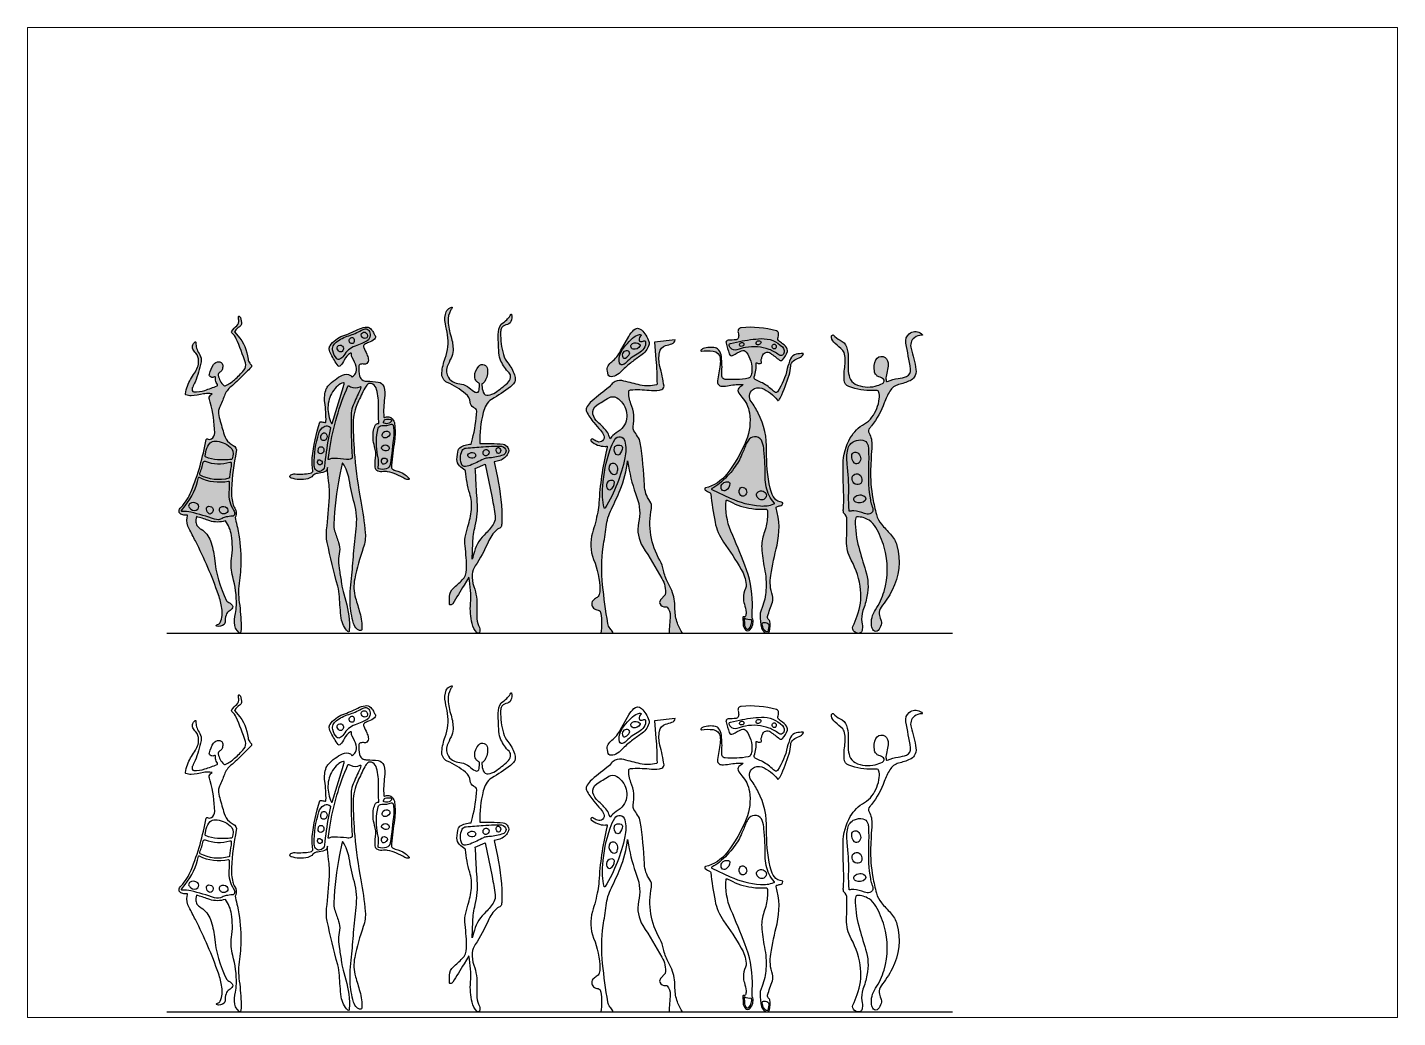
# Paper-space layout 'dwgmodels.com' of a CAD drawing. Header units: millimetres. Extents: x 0 to 257, y 5 to 190.
# The model-space entities are those that its viewports show. They can reach past a viewport. Long polylines and large blocks are cut down to what shows.
import ezdxf

# ---------------------------------------------------------------- set-up
doc = ezdxf.new("R2010")
doc.units = ezdxf.units.MM
for name, color, linetype in [('dwgmodels.com', 250, 'Continuous'), ('dwgmodels.com_hatch', 164, 'Continuous'), ('dwgmodels.com_outline', 250, 'Continuous')]:
    doc.layers.add(name, color=color, linetype=linetype)

msp = doc.modelspace()

# ---------------------------------------------------------------- hatches: boundary and pattern name
at = {"layer": 'dwgmodels.com_hatch', "true_color": 0x000000}
h = msp.add_hatch(color=18, dxfattribs=at)
h.dxf.hatch_style = 1
edge = h.paths.add_edge_path(flags=0)
edge.add_arc((-1940.880242438935, 2997.39328576246), 19.18734078590284, -45.7845199281399, 22.883835106340825, ccw=False)
edge.add_arc((-1934.167708149405, 2990.853539381125), 9.822308663779088, 226.07781083274, 312.7542552356108, ccw=False)
edge.add_arc((-1924.927026288374, 3000.448588528785), 23.14353868967311, 155.1847477123587, 226.0778108327402, ccw=False)
edge.add_arc((-1936.749333142264, 3005.915080729913), 10.1185827844686, 58.67788782928437, 155.1847477123593, ccw=False)
edge.add_arc((-1944.630572212692, 2994.94833902193), 23.60661504678051, 24.811683880569774, 56.17336993166748, ccw=False)
edge = h.paths.add_edge_path(flags=0)
edge.add_arc((-2006.021656569251, 2984.135910536958), 20.33692430455768, 86.75216391256691, 199.7690940665864, ccw=False)
edge.add_arc((-2005.93593615169, 2989.097078161697), 15.38011123383333, -0.9389977387158979, 86.02387245667472, ccw=False)
edge.add_arc((-2012.728767283738, 2989.208413136856), 22.17385469861139, 283.64974368419723, 359.06100226128456, ccw=False)
edge.add_arc((-2010.796841649899, 2982.640111850536), 15.33865131433677, 200.5441026565601, 282.4269285236605, ccw=False)
edge = h.paths.add_edge_path(flags=0)
edge.add_arc((-2085.990264726559, 2970.371944751057), 16.21922728745994, -60.54511330947349, 67.29724364932792, ccw=False)
edge.add_arc((-2090.791759934124, 2989.229961765023), 35.36930184663993, 235.99045030587132, 291.1768907532906, ccw=False)
edge.add_arc((-2103.705003123857, 2970.092172751904), 12.28236142596463, 135.8349454349467, 235.99045030587212, ccw=False)
edge.add_arc((-2090.691515206659, 2955.353921757039), 31.92146614223937, 69.91730248838542, 133.1318752190254, ccw=False)
edge = h.paths.add_edge_path(flags=16)
edge.add_arc((-2069.136734058492, 2954.801410390458), 91.3585085664864, 151.6038824315317, 209.3187752675895, ccw=False)
edge.add_arc((-2124.333399054501, 2984.567114865688), 28.6476210961584, 94.13553724778001, 151.4733584959084, ccw=False)
edge.add_arc((-5930.324330829406, 55623.04652422607), 52747.24726949203, 274.13553724778, 274.2458630187991)
edge.add_arc((-1893.869021117267, 1252.861143101536), 1772.56591658881, 92.13776856619768, 94.24586301879918, ccw=False)
edge.add_arc((-1893.8690211177, 1252.861143113166), 1772.565916577172, 91.05729009533633, 92.13776856619768, ccw=False)
edge.add_arc((-1925.876363598558, 2987.179361443203), 37.9523710275689, 31.631014613439618, 91.05729009533633, ccw=False)
edge.add_arc((-1912.368415309518, 2995.499589381707), 22.08760314625323, -27.833936242821608, 31.631014613440527, ccw=False)
edge.add_arc((-1918.402048416405, 2998.685331812443), 28.91062911011337, 289.8221141609053, 332.16606375717856, ccw=False)
edge.add_arc((-2006.071003426592, 3241.900643851829), 287.4440576701244, 274.09290384502435, 289.8221141609055, ccw=False)
edge.add_arc((-1964.400766720934, 2659.55952646601), 296.3860422949861, 94.09290384502434, 99.72203197698202)
edge.add_arc((-2009.20417741745, 2921.064765190369), 31.0705028135505, 99.72203197698211, 118.5673397902345)
edge.add_arc((-2439.604497102239, 3711.546587521302), 868.9883544954591, 292.8625085800906, 298.5673397902342, ccw=False)
edge.add_arc((-2135.183724740028, 2989.564095433536), 85.45103851946361, 267.73216841878633, 292.8625085800906, ccw=False)
edge.add_arc((-2138.062008148988, 2916.883494938933), 12.71346773490823, 212.4278868497683, 267.7321684187898, ccw=False)
edge = h.paths.add_edge_path(flags=16)
edge.add_line((-2072.10283441364, 2892.908096669092), (-2014.495656009083, 2917.613900755764))
edge.add_line((-2014.495656009083, 2917.613900755764), (-1973.129711564621, 2719.066084030122))
edge.add_arc((-3545.093771350955, 2391.559194061814), 1605.718458583772, 7.810627364848926, 11.768791171677776, ccw=False)
edge.add_arc((-2020.064882004783, 2600.750347686704), 66.40885616607449, -29.276565186125424, 7.810627364849211, ccw=False)
edge.add_arc((-2164.972362435366, 2681.990716907829), 232.5358421615011, 312.2063420737799, 330.72343481387463, ccw=False)
edge.add_arc((-1847.132514873257, 2331.540165633432), 240.5791096069179, 132.20634207378, 163.224066993552)
edge.add_arc((363.1354954694238, 1665.233830063331), 2549.09569182266, 163.2240669935521, 164.2935503300383)
edge.add_line((-2090.780224489001, 2355.296497804291), (-2086.923705975317, 2451.922141610703))
edge.add_arc((-1607.295261775495, 2432.77923190392), 480.010307678475, 165.5499583453768, 177.714426425072, ccw=False)
edge.add_arc((-2486.427064769361, 2659.320542126298), 427.840832251699, 345.5499583453767, 364.8950007868171)
edge.add_arc((715.2319350965029, 2933.518137735923), 2785.538179452364, 181.878515743968, 184.8950007868172, ccw=False)
edge.add_arc((-2860.320837113837, 2816.247023456544), 791.9372070605012, 1.878515743967964, 5.555042555001854)
edge = h.paths.add_edge_path()
edge.add_line((-2225.032794727678, 2092.182675849247), (-2224.479023233023, 2134.77432393983))
edge.add_arc((-2158.014822565555, 2133.910164382858), 66.46981827946705, 131.1621764476691, 179.2550891276173, ccw=False)
edge.add_arc((-2919.923304444946, 3005.3913475583), 1091.106955584205, 311.1621764476693, 314.9482954793403)
edge.add_arc((-2210.486108129583, 2294.672582097326), 86.9046357829733, 314.9482954793405, 360.0527385801869)
edge.add_arc((-3268.743963086781, 2293.698495821193), 1145.16293904484, 0.05273858018684807, 7.075249768199409)
edge.add_arc((-1951.872694609638, 2457.145835859303), 181.8129351541353, 170.8260084079346, 187.0752497681994, ccw=False)
edge.add_arc((-1719.793086893951, 2419.665245598606), 416.8995978208152, 161.8120512156208, 170.8260084079346, ccw=False)
edge.add_arc((-2549.496382276025, 2692.264443397246), 456.4376113992736, 341.8120512156209, 354.5451271255686)
edge.add_arc((-2341.14832915281, 2672.368415047571), 247.1417366565436, 354.5451271255686, 376.9827714096601)
edge.add_arc((-1525.250236571128, 2921.545250602187), 605.9577844167242, 184.2688818215917, 196.9827714096602, ccw=False)
edge.add_arc((-2137.168815950627, 2875.8690687657), 7.663158329677623, 4.268881821590977, 56.48819606531139)
edge.add_arc((-2005.119868631706, 3075.283991661146), 231.5088215539027, 226.2762847112654, 236.4881960653127, ccw=False)
edge.add_arc((-2130.510843364269, 2944.178518346574), 50.09343720786655, 178.5199034254879, 226.2762847112654, ccw=False)
edge.add_arc((-1950.28432384562, 2939.521770347991), 230.3801079290493, 163.2410820717267, 178.519903425488, ccw=False)
edge.add_arc((-2154.093641884518, 3000.896010171983), 17.53031245474422, 123.89729636788479, 163.2410820717269, ccw=False)
edge.add_arc((-2095.28426701529, 2913.369506268074), 122.9790272792984, 90.79270242574228, 123.89729636788479, ccw=False)
edge.add_line((-2096.985660452367, 3036.336763743121), (-2088.862208593673, 3067.195851428637))
edge.add_arc((-2848.292094094212, 3267.110773664432), 785.302315751014, 345.2518542602974, 357.4215943738841)
edge.add_arc((-2078.895066918064, 3232.463232391633), 15.12555841297009, 357.4215943738845, 411.7807764356727)
edge.add_arc((-2138.045865779931, 3157.347847370367), 110.7348575051087, 51.78077643567264, 60.26378463808311)
edge.add_arc((-2063.739350178673, 3287.429919359762), 39.07436688996698, 183.9716751835759, 240.26378463808288, ccw=False)
edge.add_arc((-2172.865598781591, 3279.853278412602), 70.31458877827244, 3.971675183575863, 51.63256912439319)
edge.add_arc((-2458.684133312126, 2918.818634275701), 530.7906999374086, 51.63256912439317, 65.39167545006156)
edge.add_arc((-2214.26181280691, 3452.478419429503), 56.180370092075, 174.1017386146248, 245.3916754500617, ccw=False)
edge.add_arc((-1913.479438798607, 3421.404809270784), 358.5635802118937, 159.9061708452946, 174.1017386146248, ccw=False)
edge.add_arc((-2512.660275422532, 3640.600686069517), 279.4524912023864, 339.9061708452946, 368.7489660221819)
edge.add_arc((-3196.802037178232, 3535.313836326945), 971.6484684421476, 8.748966022181845, 12.70503094921223)
edge.add_arc((-2130.119582842197, 3775.799529968255), 121.8069843470775, 158.7558438780725, 192.7050309492122, ccw=False)
edge.add_arc((-2204.435422022165, 3804.690653500049), 42.07279486758156, 113.6230915778462, 158.7558438780727, ccw=False)
edge.add_arc((-2204.435422022163, 3804.690653500044), 42.07279486758649, 98.06725633417841, 113.6230915778462, ccw=False)
edge.add_arc((-2210.030188721314, 3844.16323124597), 2.205693037555758, -33.014268934579604, 98.06725633417608, ccw=False)
edge.add_arc((-1827.182595173769, 3595.403521125045), 454.36157830873, 146.9857310654181, 149.4116224008897)
edge.add_arc((-2123.888433063162, 3770.793637355875), 109.6935538139839, 149.4116224008897, 183.6142929123157)
edge.add_arc((-1868.360598396252, 3786.934082926589), 365.7306375983075, 183.6142929123157, 198.3178293616791)
edge.add_arc((-2438.527966194462, 3598.172403294972), 234.8705603686037, -1.7791040608489084, 18.317829361679003, ccw=False)
edge.add_arc((-2313.051174811058, 3594.274942693029), 109.333253662518, 332.91551037591137, 358.22089593915115, ccw=False)
edge.add_arc((-1768.87871620457, 3315.993687931023), 501.8656676861268, 152.9155103759115, 159.1311456411726)
edge.add_arc((-2170.288940021493, 3469.027376318901), 72.27344526310608, 159.1311456411727, 212.3299457996721)
edge.add_arc((-2169.295301341901, 3469.656255731331), 73.44937346710536, 212.3299457996719, 249.3798365689471)
edge.add_arc((-2132.33041089683, 3567.894767256312), 178.412263443801, 249.3798365689471, 263.3071733684813)
edge.add_arc((-2162.482003487793, 3310.948873053323), 80.29666775793591, 47.757492888681725, 83.3071733684813, ccw=False)
edge.add_arc((-1981.767876217349, 3509.951895571795), 188.5151600447225, 227.7574928886818, 241.2202571459517)
edge.add_arc((-2064.104850033425, 3360.055985755685), 17.49422262246126, 241.2202571459521, 299.3207094960252)
edge.add_arc((-2062.385559365858, 3356.994838922551), 13.98329961937755, 299.3207094960254, 359.651673125815)
edge.add_arc((-1279.263192330962, 3352.233826344705), 769.1535396310221, 176.8490991837049, 179.6516731258151, ccw=False)
edge.add_line((-2047.253951321918, 3394.511026245175), (-2049.958450750177, 3395.91548868841))
edge.add_arc((-2028.099583216045, 3438.007959749641), 47.42980297149948, 219.996367417795, 242.5568826890463, ccw=False)
edge.add_arc((-2028.515486216266, 3437.659020627352), 46.88690904387083, 180.1836593640825, 219.9963674177953, ccw=False)
edge.add_arc((-1987.653709987809, 3437.790001889928), 87.748895200146, 136.6685301926036, 180.1836593640827, ccw=False)
edge.add_arc((-2029.598480997128, 3477.360273894327), 30.0846060644392, 3.496646372249188, 136.6685301926032, ccw=False)
edge.add_arc((-2133.463991885742, 3471.013689265746), 134.1438367390914, -28.229036822098976, 3.496646372249188, ccw=False)
edge.add_arc((-2041.969228944998, 3421.894911941115), 30.29805718378392, 286.76306360977895, 331.77096317790074, ccw=False)
edge.add_line((-2033.230827210997, 3392.884351721652), (-2032.935974632777, 3383.378037032418))
edge.add_arc((-1911.256001556688, 3387.152123516206), 121.7384884766724, 181.7765448100997, 201.3088684311862)
edge.add_arc((-1998.764783711207, 3353.018270258997), 27.8081584849615, 201.3088684311862, 278.0059483296636)
edge.add_arc((-2008.454190116234, 3421.910082697611), 97.37802565142233, 278.005948329664, 304.3893793433397)
edge.add_arc((-2373.754577152465, 3955.63004474284), 744.140246760835, 304.3893793433397, 311.4597325947395)
edge.add_arc((-1917.246998177576, 3438.910791759213), 54.64916192690328, 311.4597325947395, 350.3545219605698)
edge.add_arc((-1896.658242334224, 3435.411652448959), 33.76517660106833, 350.3545219605703, 404.3901190154994)
edge.add_arc((-1695.005562974496, 3632.816431699962), 248.4270450566062, 204.9697627140681, 224.3901190154995, ccw=False)
edge.add_arc((-1797.561082222403, 3585.059882740053), 135.2973738966143, 183.8997475601904, 204.9697627140682, ccw=False)
edge.add_arc((-476.9739968832009, 3675.08263290037), 1458.949271304357, 178.9774817605879, 183.8997475601905, ccw=False)
edge.add_arc((-1868.98262999895, 3699.927488080422), 66.71893781147783, 123.22479976586831, 178.9774817605881, ccw=False)
edge.add_arc((-1977.637748475522, 3865.813159050523), 131.5838372683456, 303.2247997658683, 331.8590064107487)
edge.add_arc((-1859.67423758241, 3802.718006372956), 2.193545699160961, 13.079348199814604, 151.8590064107541, ccw=False)
edge.add_arc((-1918.627048718763, 3789.02165536172), 62.71646674484019, -24.756022612070126, 13.07934819981449, ccw=False)
edge.add_arc((-1895.973434930764, 3778.575308926288), 37.77027722610024, 278.0231805791066, 335.24397738792953, ccw=False)
edge.add_arc((-1885.831200807505, 3706.620803387746), 34.89550413147449, 98.02318057910676, 161.0701949431552)
edge.add_arc((-1852.151467740486, 3695.070076096446), 70.500893055395, 161.0701949431551, 179.8940936992548)
edge.add_arc((-1436.037578953683, 3694.300924629898), 486.6154926974338, 179.8940936992549, 195.250577807425)
edge.add_arc((-1781.547688207575, 3600.100313856167), 128.4940179618626, 195.2505778074249, 220.5541525580812)
edge.add_arc((-2031.021610896776, 3386.62134112844), 199.8510899639653, 17.289916553923774, 40.55415255808123, ccw=False)
edge.add_arc((-1933.783349246267, 3416.888915014997), 98.01099197799927, -1.1311760233141968, 17.289916553923717, ccw=False)
edge.add_arc((-1863.955322710456, 3415.510138878959), 28.16935458654697, 323.12549164319745, 358.86882397668535, ccw=False)
edge.add_arc((-1934.120056322992, 3468.142511968617), 115.8805656143693, 307.4328420893933, 323.1254916431972, ccw=False)
edge.add_arc((-2533.643631323774, 4251.355958903689), 1102.213075694838, 300.41293263104774, 307.43284208939326, ccw=False)
edge.add_arc((-1931.855500971231, 3226.163175224113), 86.5548568899415, 120.4129326310478, 151.8429003693688)
edge.add_arc((-1840.729158020041, 3177.389471505723), 189.9128974773451, 151.8429003693689, 165.6578284484451)
edge.add_arc((-1370.584519868268, 3057.182511868336), 675.1815796814668, 165.6578284484451, 181.4240747796034)
edge.add_line((-2045.557559939489, 3040.402740768105), (-1978.403089826668, 3039.798732779151))
edge.add_arc((-1984.785497120777, 2330.19358231944), 709.6338525477895, 83.78525048216272, 89.48467800675132, ccw=False)
edge.add_arc((-1912.023662311968, 2998.375557875625), 37.50184388958612, -28.966086026638777, 83.78525048216278, ccw=False)
edge.add_arc((-1956.884913575524, 3023.207854151058), 88.77732344114904, 289.50767442644405, 331.03391397336134, ccw=False)
edge.add_arc((-1971.994447169655, 3065.857704786755), 134.024508598675, 275.2627096083214, 289.50767442644394, ccw=False)
edge.add_line((-1959.701382792248, 2932.398162327891), (-1940.147297045678, 2838.188127925233))
edge.add_arc((-3129.38168594634, 2591.352518950252), 1214.580688798394, -0.6720466795854918, 11.725729899688986, ccw=False)
edge.add_arc((-2055.122480779502, 2578.751495831107), 140.2475813920675, 348.97010917071935, 359.32795332041445, ccw=False)
edge.add_arc((-1933.506048652255, 2555.045805742547), 16.34230989026186, 291.1111387381944, 348.9701091707192, ccw=False)
edge.add_arc((-1907.883803265444, 2488.682620979986), 54.79538581666819, 111.1111387381938, 130.9193034534906)
edge.add_arc((-1815.578248606562, 2382.194689862002), 195.7208799427221, 130.9193034534906, 157.6372023167603)
edge.add_arc((-2692.116722323226, 2742.812129180133), 752.1001123579898, 325.475297003185, 337.6372023167603, ccw=False)
edge.add_arc((-1988.224624137022, 2258.593527271474), 102.2603152856087, 145.475297003185, 175.4119637558169)
edge.add_arc((-1914.360125029525, 2252.666053785232), 176.3622664767324, 175.4119637558168, 199.6329807059308)
edge.add_arc((-2375.547181155453, 2088.14553892205), 313.2911829637328, -3.0697730867186124, 19.632980705930777, ccw=False)
edge.add_arc((-1477.082840403216, 2039.961819397338), 586.4642518242925, 176.9302269132814, 183.6527470660841)
edge.add_arc((-1933.817380613355, 2010.804354487764), 128.7999665879195, 183.6527470660842, 207.6951966397917)
edge.add_arc((-2076.48635790049, 1935.916723536548), 32.32915663207068, -23.104042763261077, 27.695196639791504, ccw=False)
edge.add_arc((-2055.409107443375, 1926.92475653053), 9.413966092402926, 254.3584136907941, 336.8959572367396, ccw=False)
edge.add_arc((-2054.964678832463, 1928.512072006752), 11.06232503730874, 219.9952924010236, 254.3584136907944, ccw=False)
edge.add_arc((-1962.058167592156, 2006.456884083864), 132.3348015543716, 193.7974218014327, 219.9952924010237, ccw=False)
edge.add_arc((-1721.961621020526, 2065.418796669206), 379.5651775427295, 175.7062464017725, 193.7974218014328, ccw=False)
edge.add_arc((-2658.10173950311, 2135.704891347547), 559.2097989759887, 355.7062464017725, 371.6671981467898)
edge.add_line((-2110.445916258042, 2248.792019423789), (-2138.80314436774, 2202.396889684993))
edge.add_arc((25537.12132539574, -14713.44121130447), 32436.12760356791, 148.5662545508956, 148.7928147084708)
edge.add_arc((-2218.285560110888, 2100.58842287783), 14.9772145918193, 263.2408348252734, 328.7928147084705, ccw=False)
edge.add_arc((-2219.376000226797, 2091.387949874168), 5.712347450975341, 172.0028272589967, 263.2408348252727, ccw=False)
h = msp.add_hatch(color=18, dxfattribs=at)
h.dxf.hatch_style = 1
h.paths.add_polyline_path([(-3556.080750050676, 3322.636870042612, -0.1268871654429038), (-3517.836183337167, 3376.381809461193, 0.02463751969731088), (-3451.019419781304, 3438.524719716695, -0.01112927531981341), (-3399.265040186512, 3489.333496301033, 0.4343108578127498), (-3399.312321717211, 3507.618563759703, -0.04621332384280365), (-3406.781516996766, 3515.970079676589, -0.1326649034305695), (-3416.0551298768, 3539.631108243557, 0.1529547457480849), (-3476.475297367587, 3677.399385773072), (-3496.811316712201, 3700.733159154421, -0.1360539734132803), (-3466.734497934129, 3731.167119243637, 0.2331162171678344), (-3456.152843115286, 3746.906636868754, 0.1374414790828042), (-3461.513668096955, 3785.13251888049, 0.1617047338454287), (-3468.714613059433, 3793.128383377833, 0.5492845966495573), (-3473.41920577561, 3790.633718857513, 0.07724179359294624), (-3471.892285730363, 3770.45648824978, -0.2747638310058326), (-3482.538269162412, 3736.826850246994, 0.04490329578979899), (-3512.541697237871, 3704.821914481896, 0.3967608662775875), (-3511.537607996467, 3693.943083973046, -0.1073016404462347), (-3486.817488923762, 3660.299095348797, -0.02694955853429392), (-3431.974933841151, 3517.208181950912, -0.2595184496413616), (-3440.480302257951, 3474.307239877229, -0.03496234308636458), (-3495.682293466853, 3417.769900673396, -0.0764063553705782), (-3551.545261176469, 3381.573267165619, -0.3061548837563658), (-3559.942477112309, 3383.029999713194, -0.1560426211943884), (-3592.608466488432, 3443.50547690961, -0.3379086834757805), (-3583.401916187675, 3461.807944898101, 0.1960939525012713), (-3570.17257605997, 3476.575408571141, 0.0746516034647502), (-3565.718623702994, 3499.219629793829, 0.4170478163106076), (-3588.368648002683, 3523.775597787711, 0.2558629314682682), (-3619.933170699159, 3507.921820963989, 0.09085095815204755), (-3645.510709775167, 3451.128578396258, 0.3868186310826185), (-3635.591237618528, 3432.807393601703, 0.2067349038548073), (-3613.318081117864, 3433.784220548735, -0.6254548720148313), (-3609.198092137814, 3430.668187875146, 0.1108065573311197), (-3608.769261520022, 3414.255667839122, 0.09599419439313439), (-3597.136619583885, 3387.836430560832, -0.4890804031435514), (-3599.112410926802, 3381.01410659744, -0.01554610574677988), (-3672.084055783621, 3354.53733842016, -0.0912104869536163), (-3737.456641972972, 3345.654239527568, -0.324040160099098), (-3746.350233570471, 3352.752307315417, -0.1912813430831906), (-3744.082006668773, 3373.767781158793, 0.02479083220584476), (-3730.071877998254, 3403.843376997078, 0.04927558149712898), (-3694.773561769661, 3523.044422387796, 0.1843668658964255), (-3702.24090760158, 3565.226003443442, -0.03504428321695754), (-3718.172371127083, 3596.605386950913, -0.09984687027080215), (-3724.421735078688, 3627.324256619627, 0.02723000455159347), (-3725.099839072655, 3639.396628636383, 0.5869563909143423), (-3728.682621185269, 3640.905883816421, 0.03498161229001228), (-3738.371555674318, 3632.186292116438, 0.111382870723316), (-3743.719675754875, 3623.388847492425, 0.1945682575585251), (-3742.2369816312, 3598.692551609496, 0.0731926962159987), (-3725.726480176065, 3574.056290764889, -0.191538852136145), (-3708.656963072157, 3528.438426111898, -0.1517023816290348), (-3732.471094038606, 3456.947418303327, 0.0571528439417817), (-3775.294732261773, 3380.113998378458, 0.07388380976032119), (-3786.937648377008, 3333.898833250586, 0.3258467975428994), (-3783.571090815542, 3328.162276660752, 0.1167577384664862), (-3753.602239369681, 3322.78201357644, 0.04288118194659779), (-3680.665814428604, 3333.100270927972, -0.08318336364677566), (-3643.177671795655, 3335.362115075066), (-3629.193998267319, 3333.878190186603, 0.004524580027499166), (-3638.231927190707, 3326.139127973523, 0.3155586460356738), (-3644.798029151591, 3299.569803103467, -0.02678202293650286), (-3639.948697055687, 3284.713410523392, -0.05771047586288588), (-3613.220962375534, 3103.786361298393, -0.2786217483905351), (-3633.651247465718, 3067.440185967878, -0.2579237307912677), (-3657.269417394177, 3067.194459666631, 0.5079974601748456), (-3663.543869504928, 3064.197459186601, -0.04886550194221954), (-3752.807218121207, 2757.004621044941, -0.09339984792176065), (-3812.454557735062, 2663.267613733139, 0.04077990378160837), (-3821.517413996074, 2651.862240623456, 0.3512231593744198), (-3819.402932479932, 2627.219366293344, 0.1992687127549859), (-3796.184806114858, 2616.953984721556), (-3775.602866319038, 2616.482500992766, -0.06282348484208948), (-3776.180215622579, 2602.898883329464, 0.1653964468129429), (-3765.370596280675, 2535.858815474523, -0.003470591309554748), (-3727.788533872448, 2463.802258342358, -0.03444236391824189), (-3591.552351481098, 2145.96934936031, -0.04545646380233767), (-3571.229414764208, 2064.768685388178, -0.1385509385489331), (-3581.284700705472, 1982.04322775551, -0.2383772676386166), (-3596.315644056833, 1969.215666323512, 0.1272773661336765), (-3603.84643398353, 1965.182916963045, 0.5634458930820773), (-3602.919458667204, 1960.616016282983, 0.2843463017334848), (-3557.512142105315, 1970.282106913382, 0.2138934720579413), (-3551.929302997319, 1984.037739408415, -0.08556922619257143), (-3546.387634201767, 2024.888757809858, -0.1821137415615268), (-3527.476630134014, 2048.963996036968, 0.1346597791362645), (-3508.778473365224, 2068.699888852272, 0.3054234626350288), (-3510.255056270642, 2083.103931865514, 0.1058053188305518), (-3536.660987063219, 2103.808603994443, -0.165433654733692), (-3543.343845457074, 2110.446681392393, -0.09022798987647777), (-3615.903706778594, 2361.934676896416, 0.05995648255919542), (-3638.851572557433, 2464.221187334384, 0.07911873908649032), (-3660.137749846339, 2503.336422625089, 0.0960496366375089), (-3693.467851743075, 2532.74675318842, -0.07149911796080097), (-3714.308231742455, 2549.402174347419, -0.1042075914223857), (-3721.763998424004, 2561.6691626221, -0.1211384164459671), (-3724.438058464289, 2589.047772650486), (-3721.763998424004, 2607.522769139488, -0.03316742816530252), (-3653.937758105375, 2586.229079444711, 0.1504271943229675), (-3562.858332327485, 2579.669561265357), (-3550.115477337161, 2582.609159259544, -0.117272596713939), (-3514.645323300536, 2496.589351133494, -0.07714768425935362), (-3514.146052851272, 2359.320231238139, 0.1077713402762909), (-3507.221318871761, 2251.876357860821, -0.07593120380035481), (-3485.619368502765, 2083.372612740237, -0.04839577564466011), (-3491.525860945971, 2034.709559055063, 0.08543013581184122), (-3494.894026722758, 1963.181759720333, 0.1592792043375593), (-3481.571892570496, 1934.832090973125), (-3466.098287949509, 1918.394593792815, 0.6092212254372044), (-3460.208922999567, 1920.307849466045, 0.0452588607690265), (-3457.394787404028, 1959.388155279905, 0.02933901689688279), (-3468.194837864708, 2098.948655277037, -0.07060171379497372), (-3467.531368630239, 2229.652638740794, 0.04158316255572336), (-3459.131820782174, 2362.95690986716, 0.04669229221584276), (-3479.669936710248, 2543.118817344349, 0.00986450207064322), (-3491.132009011603, 2592.843528078914, -0.1655498619738909), (-3489.700777778498, 2610.29218224696, 0.2649288408799951), (-3494.853740928741, 2657.822403652822, -0.1038080482121045), (-3507.327621905086, 2685.824350742223, -0.06536076508675641), (-3514.276800757621, 2770.728759223085, -0.03913801505841544), (-3485.996173354627, 2992.024074511939, 0.3420345400892914), (-3503.805710742732, 3028.539632121705, -0.06473352321561622), (-3527.017404246481, 3043.98658327396, -0.1415729794936768), (-3557.539160122868, 3091.286456337593, -0.004258550968444328), (-3584.276463684233, 3183.140514434017, -0.06322155151248886), (-3591.050105833478, 3228.429149505185, -0.1167194114157902), (-3585.738974705514, 3253.32333628449, 0.01913854104209749)])
h.paths.add_polyline_path([(-3611.385104165347, 3054.658822621519, -0.1636522571637889), (-3522.969606671148, 3019.332279813563, -0.2924138739162001), (-3506.333181955665, 2965.02904664286, 0.02070886077437315), (-3509.912184762245, 2949.762136396979, -0.3296215427377871), (-3514.261201068914, 2945.750030100494, -0.03941411078804853), (-3597.274864090522, 2943.298321131662, -0.09670326174787011), (-3667.529187914683, 2960.644883630257, -0.347369827800431), (-3670.88579371017, 2967.297893459893), (-3663.68056780799, 3001.188888624479, -0.1493842894359406), (-3639.935670511509, 3044.034803930412, -0.2089265262908289)], flags=16)
h.paths.add_polyline_path([(-3670.002703503279, 2935.161197720617, 0.1655075438850608), (-3523.489301455102, 2929.746904079825, -0.4923796518337545), (-3515.959154814536, 2924.32590064063, -0.04669353133723704), (-3517.169417261274, 2904.687701205868, 0.01073175401204614), (-3525.704457250909, 2841.0901130779, -0.2178841593452651), (-3529.295923726304, 2835.11229268432, -0.1942450719140624), (-3699.522541228953, 2853.513417182315, -0.3830194586832648), (-3702.513258867755, 2861.7618140922, 0.04121178098772237), (-3681.645780440059, 2928.899639536284, -0.4576538797130003)], flags=16)
h.paths.add_polyline_path([(-3533.997335885841, 2817.912747826025, -0.523228485957476), (-3528.465280508255, 2814.594371260172, -0.04007423489747131), (-3529.308387395114, 2753.189378307285, 0.1749443040440677), (-3501.733123235937, 2646.332564133602, -0.1797167177940986), (-3495.746461258525, 2622.213343017454, -0.3707646853774667), (-3508.919835492745, 2609.981637366902, 0.03973057220429575), (-3545.835131825079, 2605.617892688183, 0.08143103338907236), (-3569.626828187671, 2596.673859836905, -0.2180802259067796), (-3614.795726826862, 2592.476800676362, 0.02362641768296924), (-3754.504287348393, 2634.097583844597, 0.08133148532132373), (-3806.034803369224, 2638.228315524293, -0.6311190772798784), (-3809.811375429126, 2644.716401639332), (-3787.885610903396, 2671.851628980259, 0.1138659079384089), (-3709.929865506008, 2838.600938392638, -0.5411406587897424), (-3705.077100388295, 2840.473139328987, 0.171568489982352)], flags=16)
h.paths.add_polyline_path([(-3713.834210273882, 2680.935732886201, -0.4543542763607377), (-3713.896448207167, 2652.580510095345, -0.3710888827509614), (-3755.932784615446, 2652.370804817096, -0.06698700042360176), (-3766.039292214975, 2665.050879101461, -0.3943831453795322), (-3762.032102076723, 2683.65499907931, -0.3445899565400615)], flags=0)
h.paths.add_polyline_path([(-3623.023919331496, 2652.615696406574, -0.293857330597198), (-3633.706409251538, 2625.272593732408, -0.3148661980661183), (-3647.059501548909, 2625.050303569113, -0.2178530304532593), (-3663.083115812826, 2651.281891218207, -0.4736454080500222), (-3647.037062285017, 2669.103501201112, -0.2994738915651126)], flags=0)
h.paths.add_polyline_path([(-3541.965042043738, 2660.090572346734, -0.4012156343286606), (-3540.978401938656, 2632.02560451924, -0.2917257082115817), (-3566.957029918008, 2624.692051701384, -0.1544380349896066), (-3581.198500363782, 2634.41467800156, -0.4609270978770119), (-3577.590871324316, 2663.468971893763, -0.352612203647329)], flags=0)
h.paths.add_polyline_path([(-3713.834210273882, 2680.935732886201, 0.3445899565400615), (-3762.032102076723, 2683.65499907931, 0.3943831453795325), (-3766.039292214975, 2665.050879101461, 0.06698700042364113), (-3755.932784615438, 2652.370804817088, 0.3710888827508828), (-3713.896448207167, 2652.580510095345, 0.4543542763607357)], flags=0)
h.paths.add_polyline_path([(-3623.023919331496, 2652.615696406578, 0.2994738915650743), (-3647.037062285017, 2669.103501201112, 0.01911963397189147), (-3649.062453331865, 2669.066035306313, 0.4342035756339793), (-3663.08311581282, 2651.281891218167, 0.2178530304529714), (-3647.05950154891, 2625.050303569113, 0.3148661980661283), (-3633.706409251538, 2625.272593732408, 0.2938573305972294)], flags=0)
h.paths.add_polyline_path([(-3541.965042043738, 2660.090572346734, 0.352612203647331), (-3577.590871324316, 2663.468971893763, 0.460927097877067), (-3581.198500363779, 2634.414678001558, 0.1544380349895792), (-3566.957029918008, 2624.692051701384, 0.2917257082115779), (-3540.978401938656, 2632.02560451924, 0.401215634328659)], flags=0)
h = msp.add_hatch(color=18, dxfattribs=at)
h.dxf.hatch_style = 1
edge = h.paths.add_edge_path(flags=0)
edge.add_arc((-2872.988168558275, 3601.36659348785), 20.97778966996187, -50.15751966031331, 71.37608726400498, ccw=False)
edge.add_arc((-2868.862720589062, 3598.143790878336), 15.89849733269915, 239.4226131177502, 305.8650612694833, ccw=False)
edge.add_arc((-2864.04920069974, 3606.290344932297), 25.36086049836755, 178.5338996189716, 239.4226131177505, ccw=False)
edge.add_arc((-2872.829806719092, 3605.989862707023), 16.59912263872325, 66.7928392843524, 176.7212983414485, ccw=False)
edge = h.paths.add_edge_path(flags=0)
edge.add_arc((-2802.817115826365, 3647.207862614056), 15.31575979337809, 184.944459927746, 225.6391261141869, ccw=False)
edge.add_arc((-2795.912944489173, 3646.705746660911), 22.1780254018612, 121.97548920068911, 182.1136105236014, ccw=False)
edge.add_arc((-2801.527493860272, 3655.699462978239), 11.57566255968938, 24.140597160747575, 121.97548920068951, ccw=False)
edge.add_arc((-2819.061136137199, 3647.841371588332), 30.78967337959467, -18.710566964357326, 24.140597160747177, ccw=False)
edge.add_arc((-2799.008842291532, 3641.049922412096), 9.618507365735047, 283.48790964736367, 341.28943303564233, ccw=False)
edge.add_arc((-2800.679716940862, 3650.38681482557), 19.09560301503071, 227.7234445435071, 281.8285743172042, ccw=False)
edge = h.paths.add_edge_path(flags=0)
edge.add_arc((-2728.960288042257, 3681.316884994692), 17.66573372839098, 125.33990592990509, 227.2566450951818, ccw=False)
edge.add_arc((-2728.960288042256, 3681.316884994691), 17.66573372839293, 55.0142856129865, 125.3399059299044, ccw=False)
edge.add_arc((-2731.744959377182, 3677.337851012833), 22.52238956058206, -9.70278081514141, 55.014285612986214, ccw=False)
edge.add_arc((-2723.413080293474, 3675.91324063804), 14.0695957156164, 266.51455987253036, 350.29721918485876, ccw=False)
edge.add_arc((-2722.4816999893, 3691.204944472299), 29.38963734172555, 231.067451804936, 266.5145598725303, ccw=False)
edge = h.paths.add_edge_path(flags=16)
edge.add_line((-2743.112059716696, 3632.004421265042), (-2783.687814962082, 3615.884403493285))
edge.add_arc((-2732.094906482317, 3486.019706288037), 139.7378538035133, 111.6670345544588, 147.9585677541583)
edge.add_arc((-2896.467003024888, 3588.896139873073), 54.17384442270693, 292.2194600672591, 327.95856775415825, ccw=False)
edge.add_arc((-2881.006700801471, 3551.04857602422), 13.2903632336937, 223.317569375134, 292.21946006726034, ccw=False)
edge.add_arc((-2815.623232401565, 3612.700704520091), 103.1568357808727, 194.050698490724, 223.3175693751335, ccw=False)
edge.add_arc((-2872.959088087007, 3598.351370424608), 44.05265880355893, 154.8290541384459, 194.0506984907242, ccw=False)
edge.add_arc((-2858.411373970672, 3591.514744141106), 60.12672004989334, 128.025419500837, 154.8290541384458, ccw=False)
edge.add_arc((-2755.494573035054, 3459.907638681431), 227.1964603450634, 106.7298748184893, 128.0254195008372, ccw=False)
edge.add_arc((-2922.141345532611, 4014.319819197726), 351.7197794415621, 286.7298748184893, 300.1479631979375)
edge.add_arc((-2713.275591052404, 3654.701654972913), 64.15295041098653, 99.30499557717951, 120.1479631979376, ccw=False)
edge.add_arc((-2720.103509395843, 3696.374483817176), 21.92446319219097, 33.971278149972704, 99.30499557717962, ccw=False)
edge.add_arc((-2741.462467276601, 3681.983257899701), 47.67931642725781, -3.1050277130715926, 33.97127814997219, ccw=False)
edge.add_arc((-2734.664557173094, 3681.614497978559), 40.87141178230238, 304.20794613960936, 356.8949722869288, ccw=False)
edge.add_arc((-2787.424210547938, 3759.224815365411), 134.7167227419968, 289.203744286442, 304.2079461396094, ccw=False)
edge = h.paths.add_edge_path(flags=0)
edge.add_arc((-2991.849326202508, 2926.918504187539), 13.72334010968645, -73.03190453164689, 48.13836613381579, ccw=False)
edge.add_arc((-2991.140939719478, 2926.250444155165), 12.88666664368776, 218.9455600590405, 284.82196965730503, ccw=False)
edge.add_arc((-2985.673391286784, 2930.669382523532), 19.91668102257021, 160.6210526382576, 218.9455600590416, ccw=False)
edge.add_arc((-2995.245077667074, 2934.036152746544), 9.770138660898391, 71.1413515475192, 160.6210526382586, ccw=False)
edge.add_arc((-3005.181231165326, 2912.996203988206), 32.99509921249925, 47.03002136689588, 66.6184173423108, ccw=False)
edge = h.paths.add_edge_path(flags=0)
edge.add_arc((-2984.361338026383, 3005.160903566873), 16.26825736673218, 28.046339728766384, 171.5609179539832, ccw=False)
edge.add_arc((-2994.927489159713, 3002.119708474155), 27.11987407983947, -27.526064146565716, 23.215261374865975, ccw=False)
edge.add_arc((-2987.402433412601, 2998.198060531412), 18.63425173472023, 251.70018838424818, 332.4739358534352, ccw=False)
edge.add_arc((-2989.69527598865, 2991.265068588606), 11.33195727629481, 183.9137557868647, 251.7001883842473, ccw=False)
edge.add_arc((-2966.213286723751, 2997.912445762714), 35.5702171552117, 164.2822053096294, 192.0417880152901, ccw=False)
edge = h.paths.add_edge_path(flags=0)
edge.add_arc((-2958.563543327277, 3077.441990818675), 28.23936307637834, 125.96196861273529, 205.1530781797758, ccw=False)
edge.add_arc((-2966.201593804478, 3088.593294473852), 14.73254356538105, 34.68794691665039, 127.38664311120951, ccw=False)
edge.add_arc((-2976.727946713855, 3081.307777785812), 27.53421763498936, -33.96391986966307, 34.6879469166509, ccw=False)
edge.add_arc((-2969.157865277114, 3074.989818351235), 17.75481232720205, 212.5420241570339, 329.29996833924395, ccw=False)
edge = h.paths.add_edge_path(flags=0)
edge.add_arc((-2609.768097351466, 2935.773028580928), 18.28628229677532, 28.320746105893306, 73.98449904544009, ccw=False)
edge.add_arc((-2604.853575666842, 2938.421521717668), 12.70353751629312, -36.66575569979409, 28.320746105892113, ccw=False)
edge.add_arc((-2624.047504505775, 2952.710398000262), 36.63215823904446, 287.2395346361181, 323.33424430020585, ccw=False)
edge.add_arc((-2615.855326469722, 2926.310246981541), 8.99016564108569, 213.4169767513219, 287.2395346361175, ccw=False)
edge.add_arc((-2601.890367272313, 2935.524378990361), 25.72098492949058, 165.4323536166467, 213.4169767513217, ccw=False)
edge.add_arc((-2610.676378608249, 2937.807666419252), 16.64313294357892, 69.04035931177663, 165.4323536166476, ccw=False)
edge = h.paths.add_edge_path(flags=0)
edge.add_arc((-2597.213207064929, 3012.762777802486), 15.97858857269178, -34.256004455609286, 47.25717127713568, ccw=False)
edge.add_arc((-2598.046525122241, 3013.330291696269), 16.98680035812142, 269.53075062023606, 325.7439955443903, ccw=False)
edge.add_arc((-2597.873331379168, 3034.476933705004), 38.13415159458209, 228.9304368827035, 269.5307506202367, ccw=False)
edge.add_arc((-2614.793951053432, 3015.059650349554), 12.37879752854584, 128.4201296023024, 228.9304368827029, ccw=False)
edge.add_arc((-2604.572967014158, 3004.451027334864), 27.07896435062706, 47.756939065138624, 131.4164020439375, ccw=False)
edge = h.paths.add_edge_path(flags=0)
edge.add_arc((-2598.223135444821, 3087.905063176292), 25.79674802832289, 54.25398927123081, 135.705078409997, ccw=False)
edge.add_arc((-2591.527982008371, 3097.20658374646), 14.33623475644595, -25.200767149947183, 54.25398927123018, ccw=False)
edge.add_arc((-2607.227790818542, 3104.594609752146), 31.68751496675333, 268.67700088272625, 334.79923285005236, ccw=False)
edge.add_arc((-2607.625703671235, 3087.365063118297), 14.45337408749024, 184.9011272765105, 268.6770008827258, ccw=False)
edge.add_arc((-2592.168818264679, 3088.690491986344), 29.96698321482322, 144.9032597434192, 184.9011272765108, ccw=False)
edge = h.paths.add_edge_path(flags=16)
edge.add_line((-2614.487211752442, 3166.586542749227), (-2610.654942119006, 3176.815903407296))
edge.add_arc((-2603.100071353984, 3174.395616029647), 7.933086616606746, 107.69907154292181, 162.2365580470342, ccw=False)
edge.add_arc((-2587.264954574726, 3124.774861634502), 60.01926703095511, 76.40816015693002, 107.69907154292181, ccw=False)
edge.add_arc((-2574.887440021508, 3175.969275678507), 7.349817671539005, -27.27060438154058, 76.40816015693002, ccw=False)
edge.add_arc((-2591.321263212853, 3184.4407296625), 25.83862718668379, 292.4740955139273, 332.7293956184594, ccw=False)
edge.add_arc((-2596.76318761398, 3197.595516344964), 40.07460112065558, 248.315234763437, 292.4740955139273, ccw=False)
edge.add_arc((-2609.715294650466, 3165.023100805899), 5.02150809401825, 161.8594486515833, 248.31523476343529, ccw=False)
edge = h.paths.add_edge_path(flags=16)
edge.add_line((-2919.303387057508, 3158.419241406802), (-2852.641172994878, 3376.943923624839))
edge.add_arc((-3235.168839159913, 3493.636193385602), 399.930620487588, 343.0353709980677, 345.7262605085718)
edge.add_arc((-2851.380143066571, 3395.996991156824), 3.916508288414456, 345.7262605085752, 464.3387918519097)
edge.add_arc((-2833.069225990691, 3324.363069766919), 77.8537004034449, 104.338791851912, 132.8679104114061)
edge.add_arc((-2761.518125814633, 3247.278382751267), 183.0278840641956, 132.8679104114062, 162.6832298461775)
edge.add_arc((-2776.256070192007, 3251.873473874801), 167.5902072019171, 162.6832298461775, 179.5915530967473)
edge.add_arc((-2724.950713554365, 3251.50772496269), 218.896867510129, 179.5915530967472, 205.0285765305869)
edge.add_arc((-2921.148712331013, 3159.899935460077), 2.365941724650003, 205.0285765305869, 321.2563469145575)
edge = h.paths.add_edge_path(flags=16)
edge.add_line((-2928.711929203741, 3133.60046762483), (-2940.271057300271, 3074.27686055678))
edge.add_arc((-1351.627882017255, 2764.731792912606), 1618.519473863735, 168.9741421739725, 175.0193614707447)
edge.add_arc((-2997.126954793513, 2908.134018645258), 33.2163999528392, 279.9392939303468, 355.0193614707449, ccw=False)
edge.add_arc((-2995.802202204625, 2900.574143665227), 25.54133127982563, 212.9075240066667, 279.9392939303466, ccw=False)
edge.add_arc((-2974.143261113497, 2914.58997596297), 51.33965068608622, 180.6415926513474, 212.9075240066672, ccw=False)
edge.add_arc((-2429.733392727127, 2920.686480348912), 595.7836534652442, 162.3907602039025, 180.6415926513473, ccw=False)
edge.add_arc((-2929.369508862845, 3079.269078619682), 71.58456054205726, 122.58197883609071, 162.3907602039025, ccw=False)
edge.add_arc((-2951.716690650241, 3114.236619276914), 30.08606137095287, 70.64854665460751, 122.58197883609071, ccw=False)
edge.add_arc((-2960.206640618953, 3090.062742871931), 55.70744991479728, 57.060966754008916, 70.64854665460763, ccw=False)
edge.add_arc((-2931.483865228884, 3134.395141202174), 2.883597652587788, -15.99682393654922, 57.06096675400431, ccw=False)
edge = h.paths.add_edge_path(flags=16)
edge.add_line((-2647.468277599409, 2896.404342714846), (-2644.828231313363, 2918.9012052071))
edge.add_arc((-2756.048530189461, 2931.953102425296), 111.9835117465192, 353.3068524649214, 372.6015213987263)
edge.add_arc((-2245.157941393192, 3046.164922666948), 411.5177142343846, 173.7138588864082, 192.6015213987263, ccw=False)
edge.add_arc((-2401.135091976971, 3063.346773327581), 254.5970734749251, 164.8152663562516, 173.7138588864082, ccw=False)
edge.add_arc((-2626.280767168344, 3124.453086126806), 21.3063610123504, 87.8977088957742, 164.8152663562516, ccw=False)
edge.add_arc((-2619.42239758376, 3311.286997995766), 165.6533882857725, 267.8977088957747, 288.1199874256239)
edge.add_arc((-2565.625024601366, 3146.887958003838), 7.32407177788581, 11.6077603488597, 108.11998742562281, ccw=False)
edge.add_arc((-2763.226535140582, 3106.29830076065), 209.0513065343749, -4.851895230543619, 11.607760348859983, ccw=False)
edge.add_arc((-4883.222463783354, 3286.253190883836), 2336.671220884956, 350.91140857241413, 355.14810476945644, ccw=False)
edge.add_arc((-2609.495200924633, 2922.525427974006), 34.03500311663417, 288.5804646652606, 350.91140857241425, ccw=False)
edge.add_arc((-2621.171343600828, 2957.259555140422), 70.67912812744007, 251.41953533473952, 288.5804646652606, ccw=False)
edge.add_arc((-2641.899291573999, 2895.598165693131), 5.627035342128182, 171.7629741905648, 251.4195353347387, ccw=False)
edge = h.paths.add_edge_path()
edge.add_arc((-2731.422638167526, 2023.919996103827), 134.7428633820488, 187.3461002837103, 225.6111212531477, ccw=False)
edge.add_arc((-1339.463910421072, 2203.37249076285), 1538.221505039582, 182.6265461220117, 187.3461002837103, ccw=False)
edge.add_arc((-3168.971441855207, 2119.445631720244), 293.210045754217, 2.626546122011718, 15.20034526286135)
edge.add_arc((1503.469948241528, 3388.950095213806), 4548.623297796466, 191.8447066622197, 195.2003452628614, ccw=False)
edge.add_arc((-2725.250702961294, 2502.080176540191), 227.9038439835515, 173.2118401396765, 191.8447066622196, ccw=False)
edge.add_arc((-5827.366917661003, 2871.33499047091), 2896.111861340903, 353.2118401396764, 357.0455937233017)
edge.add_arc((-3403.4779841629, 2746.238406966834), 468.9969655976125, 357.0455937233017, 368.9228370445903)
edge.add_arc((-2494.251934988512, 2888.990717485703), 451.3672181121519, 178.8736849792151, 188.9228370445904, ccw=False)
edge.add_line((-2945.531944258627, 2897.863080162414), (-2950.992147323246, 2883.908700777389))
edge.add_arc((-2969.303459140397, 2891.07372604598), 19.66320745871384, 285.65170154431325, 338.6301121684927, ccw=False)
edge.add_arc((-3045.930083955377, 3164.566410918576), 303.687657655097, 277.518963131854, 285.65170154431274, ccw=False)
edge.add_arc((-3000.545705325642, 2820.717274056303), 43.14367129968213, 97.51896313185412, 137.2751880003671)
edge.add_arc((-3078.028363905558, 2892.278363878749), 62.329320300955, 284.33046887642894, 317.2751880003669, ccw=False)
edge.add_arc((-3105.676241965944, 3000.504819001349), 174.031472248203, 251.0449609487064, 284.33046887642917, ccw=False)
edge.add_arc((-3158.929854353037, 2845.449942213113), 10.0864752275871, 120.2039114879314, 251.0449609487061, ccw=False)
edge.add_arc((-3141.357270012089, 2815.261959938028), 45.01654814850441, 85.83419314467841, 120.2039114879314, ccw=False)
edge.add_arc((-3112.111860973927, 3216.78917286645), 357.5743070281579, 265.8341931446784, 280.1882681493163)
edge.add_arc((-3053.739895897925, 2891.989855062555), 27.57145377881083, 280.1882681493167, 313.8656386551871)
edge.add_arc((-3037.359765914673, 2874.947937536548), 3.933864831723653, 313.8656386551855, 369.5095070905122)
edge.add_arc((-2733.247404291374, 2925.890769496782), 304.4157753824794, 174.5058597986637, 189.5095070905121, ccw=False)
edge.add_arc((-2083.952342317131, 2863.437786212586), 956.7074682816234, 161.5868997723737, 174.5058597986637, ccw=False)
edge.add_arc((-2986.87819397801, 3164.030549095289), 5.06094635503225, 78.79347356216101, 161.5868997723722, ccw=False)
edge.add_arc((-2792.55578562646, 4144.844051580178), 994.8172087439884, 258.793473562161, 260.2390714163237)
edge.add_arc((-2960.371381550649, 3169.32967997305), 4.973603194384336, 260.2390714163221, 360.7926622796023)
edge.add_arc((-3661.635576646116, 3183.160688883789), 706.3713992678844, 358.8836381691788, 368.1078267405226)
edge.add_arc((-2801.119819606259, 3305.750148907038), 162.8325720890515, 159.5505626210978, 188.1078267405227, ccw=False)
edge.add_arc((-2896.255073794178, 3341.224103005313), 61.29874517030233, 136.2683557140655, 159.5505626210978, ccw=False)
edge.add_arc((-2719.421061944683, 3172.050898547463), 306.0227547266285, 116.94786871727919, 136.2683557140656, ccw=False)
edge.add_arc((-2835.763236740708, 3400.89978533641), 49.29855520346501, 59.23537547680422, 116.94786871727919, ccw=False)
edge.add_arc((-2818.66712043313, 3429.619088136178), 15.87587508790545, 27.963236117023428, 59.2353754768036, ccw=False)
edge.add_arc((-2800.978458510614, 3439.009762734505), 4.150945179442455, 207.9632361170215, 305.0966274620971)
edge.add_arc((-2831.395518017972, 3482.294276282312), 57.05412676755083, 305.0966274620971, 330.8475858259779)
edge.add_arc((-2827.396742587146, 3480.063792651066), 52.47534284870986, 330.8475858259776, 376.2497617274091)
edge.add_arc((-3017.110718003662, 3424.768067471297), 250.0835655812048, 16.24976172740904, 29.52279439563285)
edge.add_arc((-2762.946220663413, 3568.700934560879), 42.00591032788912, 176.4608418628288, 209.5227943956329, ccw=False)
edge.add_arc((-2808.641730023874, 3571.527139852075), 3.776914094156549, 356.4608418628301, 480.1939282735325)
edge.add_arc((-2764.909583248909, 3496.369469642968), 90.73193725445427, 120.1939282735303, 155.6728236731658)
edge.add_arc((-2962.431211786417, 3585.666716471615), 126.0370458388046, 316.54137088352485, 335.6728236731657, ccw=False)
edge.add_arc((-2876.783734274991, 3504.507748303157), 8.044382854027557, 216.3957911934282, 316.54137088352473, ccw=False)
edge.add_arc((-2454.142517824271, 3816.057807750284), 533.1053672972187, 207.8699113018145, 216.3957911934289, ccw=False)
edge.add_arc((-2841.233166616244, 3611.364054050898), 95.22558563821617, 186.9476184961998, 207.8699113018143, ccw=False)
edge.add_arc((-2909.521493379784, 3603.042667172247), 26.4321190025805, 145.7075614245606, 186.9476184962002, ccw=False)
edge.add_arc((-2802.360660050955, 3529.963224113673), 156.1396715871568, 109.89000924467959, 145.7075614245603, ccw=False)
edge.add_arc((-3142.043836864481, 4468.839124855424), 842.2954127341837, 289.8900092446795, 296.4386728472731)
edge.add_arc((-2697.510561738514, 3574.848268215561), 156.118070973791, 99.74776878379748, 116.4386728472729, ccw=False)
edge.add_arc((-2717.317716713936, 3690.146021443714), 39.13133972754864, 45.33111668886488, 99.74776878379782, ccw=False)
edge.add_arc((-2743.035635700908, 3664.129119644924), 75.71399321562093, 24.727723370638387, 45.33111668886488, ccw=False)
edge.add_arc((-2486.607295200619, 3782.223337184894), 206.6009692431731, 204.7277233706385, 210.0944274574452)
edge.add_arc((-2680.10285649642, 3670.083025120698), 17.04156211218571, -45.02507940515909, 30.09442745744599, ccw=False)
edge.add_arc((-2726.041374191195, 3716.061776679179), 82.03689273577558, 286.01312301653365, 314.9749205948413, ccw=False)
edge.add_arc((-2683.51058451314, 3567.867398972766), 72.13976455847865, 106.0131230165337, 127.5769516113147)
edge.add_arc((-2718.76039949818, 3613.678326334403), 14.33673243893756, 127.5769516113151, 203.1249690654872)
edge.add_arc((-1806.609509592919, 4003.213567353668), 1006.181957235072, 203.1249690654869, 205.6175148071956)
edge.add_arc((-2812.054136711136, 3521.107251734804), 108.8720314849736, 10.22639008289218, 25.61751480719539, ccw=False)
edge.add_arc((-2733.292556175731, 3535.316151493532), 28.8390420319447, -48.60917082752178, 10.226390082892692, ccw=False)
edge.add_arc((-2725.427762364488, 3526.392415031469), 16.94416691121605, 259.8850813255487, 311.39082917247777, ccw=False)
edge.add_arc((-2737.585824124416, 3458.240234148585), 52.28399372339455, 79.88508132554934, 104.1435575300934)
edge.add_arc((-2746.665008109688, 3494.270031693627), 15.12786511753618, 104.1435575300931, 177.2370032701528)
edge.add_arc((-2565.769195634037, 3485.539853972077), 196.2342177788258, 177.2370032701528, 193.545919235237)
edge.add_arc((-2718.914710280426, 3448.6430323189), 38.70668334622699, 193.5459192352371, 245.2572274240747)
edge.add_arc((-2712.927471258453, 3461.63466779625), 53.01156445312731, 245.2572274240746, 269.6666270264167)
edge.add_arc((-2716.306789945495, 2880.848195100472), 527.7847394789758, 82.3678546083039, 89.66662702641702, ccw=False)
edge.add_arc((-2651.444891176254, 3364.8937997284), 39.41273652265638, 17.085364813051626, 82.36785460830379, ccw=False)
edge.add_arc((-2762.366672708501, 3330.800816101813), 155.4557162795126, -8.427706016227091, 17.085364813051626, ccw=False)
edge.add_arc((-2092.436982954245, 3231.543166731679), 521.787128033159, 171.5722939837728, 183.8140266565055)
edge.add_arc((-2610.199580705996, 3197.026097516194), 2.87525141260172, 183.8140266565093, 298.5884323903778)
edge.add_arc((-2590.745390897824, 3161.327442527187), 37.7801230059975, 39.72015672919082, 118.5884323903777, ccw=False)
edge.add_arc((-2604.021614150539, 3150.297417479313), 55.04046936441812, 6.760549608400197, 39.72015672919082, ccw=False)
edge.add_arc((-2946.820147959663, 3109.660533792735), 400.2392397814658, -7.996471790556484, 6.760549608400424, ccw=False)
edge.add_arc((375.2082086752583, 2642.98850114501), 2954.407565523391, 172.0035282094435, 174.7660111291762)
edge.add_arc((-2454.867463624488, 2902.238411012519), 112.4823682831158, 174.7660111291761, 182.8881530521376)
edge.add_arc((-2556.185977714375, 2897.126839498422), 11.0349954205016, 182.8881530521377, 233.6107464488497)
edge.add_arc((-2537.028928534894, 2923.121034974474), 43.32571748911285, 233.6107464488494, 259.0381219996866)
edge.add_arc((-2573.226040329368, 2736.239266851534), 147.029282862908, 54.184781826556616, 79.03812199968672, ccw=False)
edge.add_arc((-2557.141424233343, 2758.52865629953), 119.5423449301217, 38.083417006582806, 54.18478182655667, ccw=False)
edge.add_arc((-2465.175415310438, 2830.596245864098), 2.702778588683687, -77.0163015572403, 38.083417006580476, ccw=False)
edge.add_arc((-2471.859945826279, 2859.587758753272), 32.45493427226979, 238.2030293244365, 282.98369844275646, ccw=False)
edge.add_arc((-2655.082652989743, 2564.044894609787), 315.275054320091, 58.20302932443651, 78.42116901683269)
edge.add_arc((-2605.851844655415, 2804.329372206856), 69.99908186590277, 78.4211690168327, 98.15775755569737)
edge.add_arc((-2624.985478063794, 2937.80459527645), 64.84056772161398, 248.59195914518722, 278.15775755569734, ccw=False)
edge.add_arc((-2639.512372778911, 2900.751636475231), 25.04166791283882, 182.8796958348866, 248.5919591451871, ccw=False)
edge.add_arc((-2377.927490824994, 2913.91001969721), 286.9572908066656, 172.2364364109162, 182.8796958348867, ccw=False)
edge.add_arc((-2823.452738573599, 2974.650770618353), 162.6894429787812, 352.2364364109163, 377.1622899758138)
edge.add_arc((-2477.817009710325, 3081.393668942368), 199.053702650072, 169.3484728434231, 197.1622899758139, ccw=False)
edge.add_arc((-2569.259874536016, 3098.591866737016), 106.0076090463458, 150.4127438729988, 169.348472843423, ccw=False)
edge.add_arc((-2648.017434908118, 3143.309220340221), 15.44053429486999, 79.23329954014861, 150.4127438729994, ccw=False)
edge.add_arc((-2644.778150323556, 3160.343926856578), 1.899425068353077, 259.2332995401524, 363.6807904997094)
edge.add_arc((-1722.138049733446, 3219.697766237993), 922.6478335757043, 177.7163669829057, 183.6807904997096, ccw=False)
edge.add_arc((-2987.788744809704, 3270.16942729656), 344.0088170273793, 357.7163669829058, 375.1652516779799)
edge.add_arc((-2708.470357239902, 3345.876679942577), 54.61229020336599, 15.16525167797982, 56.99766482098654)
edge.add_arc((-2692.392808043189, 3370.631725772125), 25.0945009535641, 56.99766482098648, 127.70362534461)
edge.add_arc((-2668.425121020965, 3339.625217403894), 64.28446883291369, 127.7036253446096, 153.7930408883076)
edge.add_arc((2223.339703638821, 931.8404610890291), 5516.512502629834, 153.7930408883076, 154.7747785749111)
edge.add_arc((-2506.96606500125, 3160.297265812402), 287.5726105152336, 154.7747785749111, 179.6771872986949)
edge.add_arc((-795.8487096344177, 3150.656481355965), 1998.717124740294, 179.6771872986949, 185.4842980708216)
edge.add_arc((186.8923624104665, 3245.011873398715), 2985.977452461138, 185.4842980708216, 190.5374425679311)
edge.add_arc((-4668.675920069263, 2341.802994804339), 1952.881689506251, 4.994462323149321, 10.537442567931123, ccw=False)
edge.add_arc((-2933.905185224137, 2493.406819186232), 211.4991289979887, -19.45628184080209, 4.994462323149321, ccw=False)
edge.add_arc((-1427.150070949953, 1961.130364232639), 1386.508755491125, 160.5437181591979, 168.4109319013209)
edge.add_arc((-2555.551734820483, 2192.533601516237), 234.6243110909469, 168.410931901321, 196.4536504065433)
edge.add_arc((-14545.41938493771, -1348.479249987148), 12267.20348654887, 16.029224740718007, 16.453650406543318, ccw=False)
edge.add_arc((-3057.37182769871, 1952.007791845305), 314.4443326677548, -2.379685053278081, 16.029224740718007, ccw=False)
edge.add_arc((-2749.164739959441, 1939.19955662279), 5.971222296304893, 277.94582830907996, 357.6203149467225, ccw=False)
edge.add_arc((-2750.939380152015, 1951.913990699835), 18.80890829155439, 249.8233755512397, 277.9458283090796, ccw=False)
edge.add_arc((-2742.078238286092, 1976.028223472424), 44.49968596329109, 226.9471493937411, 249.8233755512403, ccw=False)
edge.add_arc((-2723.077000051748, 1996.36691128433), 72.33328573673822, 196.137976142373, 226.9471493937408, ccw=False)
edge.add_arc((-2288.314984788603, 2122.166749787401), 524.9298050373952, 182.8037783699492, 196.1379761423729, ccw=False)
edge.add_arc((-2254.289153206467, 2123.833139790698), 558.9964172919025, 175.8683904116037, 182.8037783699492, ccw=False)
edge.add_arc((-431.578880345482, 1992.168862431173), 2386.455916357634, 173.9816883249908, 175.8683904116037, ccw=False)
edge.add_arc((-8006.072728512944, 2790.727871328996), 5230.016596992532, 353.9816883249908, 355.5787329006581)
edge.add_arc((390.8782233246292, 2141.482377351724), 3191.996523337767, 172.9123976114693, 175.5787329006582, ccw=False)
edge.add_arc((-3167.174238737726, 2583.879427439136), 393.4535840705104, 352.9123976114694, 375.0847946012935)
edge.add_arc((-1309.086175342437, 3084.701094610508), 1530.94595699168, 189.6673631509803, 195.0847946012936, ccw=False)
edge.add_arc((-3073.957720482321, 2784.060656276573), 259.3490589221946, 9.667363150980282, 32.32663716497105)
edge.add_arc((-2856.647436583252, 2921.579961094758), 2.181178567803052, 32.32663716496641, 164.8270293803974)
edge.add_arc((-1950.246730417, 2675.775441036733), 941.320200342341, 164.8270293803974, 169.4705661949557)
edge.add_arc((-807.5924149603072, 2463.38975912106), 2103.545033373622, 169.4705661949558, 177.2724699739785)
edge.add_arc((-2787.376402762699, 2557.707404799275), 121.5156550229823, 177.2724699739786, 196.1453125725056)
edge.add_arc((-2055.464655264541, 2769.590076782249), 883.4796127089429, 196.1453125725057, 200.9232351041588)
edge.add_arc((-2971.701269643051, 2419.287528752336), 97.43904277888299, -10.735353704860415, 20.92323510415889, ccw=False)
edge.add_arc((-2581.454362337849, 2345.300186464041), 299.7596171888471, 169.2646462951398, 190.641734973075)
edge.add_arc((-4473.464468837147, 1989.793492629973), 1625.360444640107, 7.833971468060724, 10.641734973075017, ccw=False)
edge.add_arc((-2495.911785591938, 2261.879131304932), 370.8222147834958, 187.8339714680608, 197.546573479672)
edge.add_arc((-3561.533168771765, 1924.937441859027), 746.7996507760273, 4.073945816005619, 17.54657347967202, ccw=False)
edge.add_arc((-3023.399916957323, 1963.265357617086), 207.3031949630696, -9.669835524899781, 4.073945816005676, ccw=False)
edge.add_arc((-2822.81315310427, 1931.734657696765), 5.004576636706085, 235.07080530788778, 318.89667780845105, ccw=False)
edge = h.paths.add_edge_path(flags=16)
edge.add_line((-2942.63527785648, 2944.75533234025), (-2932.47449321006, 3011.187659476359))
edge.add_arc((-1484.296631253421, 2789.689722863267), 1465.018926766872, 156.2575818007173, 171.3040366596434, ccw=False)
edge.add_arc((-2822.134551673461, 3378.141201030571), 3.483623234623741, 66.22791620217731, 156.2575818007206, ccw=False)
edge.add_arc((-2886.590239485849, 3231.807534486877), 163.3838347901095, 62.183666672422476, 66.22791620217731, ccw=False)
edge.add_arc((-2781.290509008797, 3431.388316739263), 62.27192490375358, 242.1836666724227, 297.7931744399216)
edge.add_arc((-2751.045445213961, 3374.006880580401), 2.592496003299077, -17.590819556639417, 117.79317443992369, ccw=False)
edge.add_arc((-2969.503921191982, 3443.267467458982), 231.7673956354471, 334.24310760368826, 342.40918044336064, ccw=False)
edge.add_arc((-1763.164891576393, 2861.219704589379), 1107.647944218249, 154.2431076036883, 159.1019216497635)
edge.add_arc((-2671.518510995444, 3208.051314962666), 135.3319133590343, 159.1019216497635, 178.7920504687969)
edge.add_arc((-314.978610964562, 3158.361737191595), 2492.395627936267, 178.7920504687968, 184.5487227787793)
edge.add_arc((-2810.413627857245, 2959.831404438186), 10.92421110894864, -69.7499713710904, 4.548722778778995, ccw=False)
edge.add_arc((-2826.721896418202, 3004.036832664481), 58.04193079195564, 262.9270010625893, 290.2500286289096, ccw=False)
edge.add_arc((-2933.65009939388, 2142.255007582577), 810.348277946665, 82.92700106258924, 88.0582171792202)
edge.add_arc((-2908.408875452664, 2886.757354722362), 65.41817096836556, 88.05821717922016, 115.6931971273806)
edge.add_arc((-2941.313522125494, 2955.148940021405), 10.47731448617188, 262.75259399612287, 295.69319712738, ccw=False)
h = msp.add_hatch(color=18, dxfattribs=at)
h.dxf.hatch_style = 1
h.paths.add_polyline_path([(-2718.831247808885, 3695.790332825571, 0.3168615217798317), (-2739.178606251339, 3695.727440887522, 0.4765296645896669), (-2740.950296669846, 3668.343148398292, 0.1559124161833258), (-2724.268439871277, 3661.8696697391, 0.3827763654088834), (-2709.544746058755, 3673.541990091388, 0.2901344883861516)])
h.paths.add_polyline_path([(-2790.964185223546, 3660.433644464102, 0.4548565002317752), (-2807.657460350952, 3665.518804835967, 0.2685952344110061), (-2818.075881313788, 3645.887796764085, 0.1794539536430437), (-2813.525516447767, 3636.257855573876, 0.2405639670605066), (-2796.765419973391, 3631.696701563257, 0.2576938515182158), (-2789.898662156523, 3637.964423772915, 0.1891831874563642)])
h.paths.add_polyline_path([(-2866.288809929965, 3621.245885562932, 0.5201703675088734), (-2889.401759012447, 3606.939214887261, 0.2721096898715394), (-2876.95031263995, 3584.456093034788, 0.2983146340228954), (-2859.548136194989, 3585.259663627974, 0.5863071704832094)])
h.paths.add_polyline_path([(-2583.152851757362, 3108.842082028466, 0.3711572341827937), (-2616.687277411798, 3105.920269815686, 0.1763173867894913), (-2622.026230664971, 3086.130217048695, 0.3827424194342708), (-2607.959412404063, 3072.915541984552, 0.2967937205893116), (-2578.556250700601, 3091.102338185298, 0.3612783200027809)])
h.paths.add_polyline_path([(-2586.368397899331, 3024.497572514671, 0.3821601867802086), (-2622.486421481702, 3024.75813100185, 0.4690212816897811), (-2622.926509606819, 3005.727120165919, 0.1790290368317102), (-2598.185644556349, 2996.344061031706, 0.2503165302857035), (-2584.006412043861, 3003.768565327408, 0.3714654881488471)])
h.paths.add_polyline_path([(-2604.722959462815, 2953.349567031996, 0.4472796967426445), (-2626.78445736242, 2941.993795063604, 0.2124864371008485), (-2623.359280352167, 2921.359110305555, 0.333734626029937), (-2613.190936873191, 2917.723972682868, 0.1588080835535613), (-2594.663652983224, 2930.835657157201, 0.2914095200029613), (-2593.670580016829, 2944.448168689217, 0.2019248699911436)])
h.paths.add_polyline_path([(-2954.087556845034, 3096.977681657845, 0.4280774266832741), (-2975.147056183167, 3100.299128179203, 0.3599783338356271), (-2984.125121135208, 3065.439184191529, 0.5586403143186591), (-2953.89135457476, 3065.925216222678, 0.308843562997274)])
h.paths.add_polyline_path([(-2970.003501092591, 3012.810002620545, 0.7233113998267591), (-3000.453450154493, 3007.548397023745, 0.1217198642562021), (-3001.000806242121, 2990.491607924041, 0.3047120053422857), (-2993.25338971044, 2980.506207940072, 0.367798310939506), (-2970.877566124562, 2989.586202495794, 0.2250907305295449)])
h.paths.add_polyline_path([(-2982.034926030911, 2936.510564082991, 0.09261969301276733), (-2992.087031542224, 2943.281819522202, 0.4115563140379063), (-3004.461685632693, 2937.278026751078, 0.2601287712472635), (-3001.163461753288, 2918.150121367317, 0.2956270073191721), (-2987.844318268872, 2913.792576592979, 0.5621811416021562)])
at = {"layer": 'dwgmodels.com_hatch', "true_color": 0xf4e53e}
h = msp.add_hatch(color=53, dxfattribs=at)
h.dxf.hatch_style = 1
edge = h.paths.add_edge_path()
edge.add_line((-2743.112059716696, 3632.004421265042), (-2783.687814962082, 3615.884403493285))
edge.add_arc((-2732.094906482317, 3486.019706288037), 139.7378538035133, 111.6670345544588, 147.9585677541583)
edge.add_arc((-2896.467003024888, 3588.896139873073), 54.17384442270693, 292.2194600672591, 327.95856775415825, ccw=False)
edge.add_arc((-2881.006700801471, 3551.04857602422), 13.2903632336937, 223.317569375134, 292.21946006726034, ccw=False)
edge.add_arc((-2815.623232401565, 3612.700704520091), 103.1568357808727, 194.050698490724, 223.3175693751335, ccw=False)
edge.add_arc((-2872.959088087007, 3598.351370424608), 44.05265880355893, 154.8290541384459, 194.0506984907242, ccw=False)
edge.add_arc((-2858.411373970672, 3591.514744141106), 60.12672004989334, 128.025419500837, 154.8290541384458, ccw=False)
edge.add_arc((-2755.494573035054, 3459.907638681431), 227.1964603450634, 106.7298748184893, 128.0254195008372, ccw=False)
edge.add_arc((-2922.141345532611, 4014.319819197726), 351.7197794415621, 286.7298748184893, 300.1479631979375)
edge.add_arc((-2713.275591052404, 3654.701654972913), 64.15295041098653, 99.30499557717951, 120.1479631979376, ccw=False)
edge.add_arc((-2720.103509395843, 3696.374483817176), 21.92446319219097, 33.971278149972704, 99.30499557717962, ccw=False)
edge.add_arc((-2741.462467276601, 3681.983257899701), 47.67931642725781, -3.1050277130715926, 33.97127814997219, ccw=False)
edge.add_arc((-2734.664557173094, 3681.614497978559), 40.87141178230238, 304.20794613960936, 356.8949722869288, ccw=False)
edge.add_arc((-2787.424210547938, 3759.224815365411), 134.7167227419968, 289.203744286442, 304.2079461396094, ccw=False)
edge = h.paths.add_edge_path(flags=16)
edge.add_arc((-2872.988168558275, 3601.36659348785), 20.97778966996187, -50.15751966031331, 71.37608726400498, ccw=False)
edge.add_arc((-2868.862720589062, 3598.143790878336), 15.89849733269915, 239.4226131177502, 305.8650612694833, ccw=False)
edge.add_arc((-2864.04920069974, 3606.290344932297), 25.36086049836755, 178.5338996189716, 239.4226131177505, ccw=False)
edge.add_arc((-2872.829806719092, 3605.989862707023), 16.59912263872325, 66.7928392843524, 176.7212983414485, ccw=False)
edge = h.paths.add_edge_path(flags=16)
edge.add_arc((-2802.817115826365, 3647.207862614056), 15.31575979337809, 184.944459927746, 225.6391261141869, ccw=False)
edge.add_arc((-2795.912944489173, 3646.705746660911), 22.1780254018612, 121.97548920068911, 182.1136105236014, ccw=False)
edge.add_arc((-2801.527493860272, 3655.699462978239), 11.57566255968938, 24.140597160747575, 121.97548920068951, ccw=False)
edge.add_arc((-2819.061136137199, 3647.841371588332), 30.78967337959467, -18.710566964357326, 24.140597160747177, ccw=False)
edge.add_arc((-2799.008842291532, 3641.049922412096), 9.618507365735047, 283.48790964736367, 341.28943303564233, ccw=False)
edge.add_arc((-2800.679716940862, 3650.38681482557), 19.09560301503071, 227.7234445435071, 281.8285743172042, ccw=False)
edge = h.paths.add_edge_path(flags=16)
edge.add_arc((-2728.960288042257, 3681.316884994692), 17.66573372839098, 125.33990592990509, 227.2566450951818, ccw=False)
edge.add_arc((-2728.960288042256, 3681.316884994691), 17.66573372839293, 55.0142856129865, 125.3399059299044, ccw=False)
edge.add_arc((-2731.744959377182, 3677.337851012833), 22.52238956058206, -9.70278081514141, 55.014285612986214, ccw=False)
edge.add_arc((-2723.413080293474, 3675.91324063804), 14.0695957156164, 266.51455987253036, 350.29721918485876, ccw=False)
edge.add_arc((-2722.4816999893, 3691.204944472299), 29.38963734172555, 231.067451804936, 266.5145598725303, ccw=False)
at = {"layer": 'dwgmodels.com_hatch', "true_color": 0x000000}
h = msp.add_hatch(color=18, dxfattribs=at)
h.dxf.hatch_style = 1
edge = h.paths.add_edge_path(flags=0)
edge.add_arc((-1266.425929727354, 2792.043504674005), 30.48150392919589, 81.64187984229173, 226.5364532752363)
edge.add_arc((-1278.302134473692, 2780.516724031531), 13.96276303440433, 229.3718898519587, 295.583739901198)
edge.add_arc((-1290.163493107108, 2805.291329916754), 41.43043358359078, 295.5837399011979, 367.4603351426442)
edge.add_arc((-1263.190753134284, 2807.868432561725), 14.38260844488988, 11.23500814962236, 85.23155795134302)
edge = h.paths.add_edge_path(flags=0)
edge.add_arc((-1441.892712663405, 2919.978472548882), 215.7690618250935, 346.7761011300649, 350.6145073322029)
edge.add_arc((-1263.6062550353, 2890.509718387985), 35.06358751572603, 350.6145073322045, 407.3913285386846)
edge.add_arc((-1256.320327645573, 2898.430698516612), 24.30130782569455, 47.39132853868463, 164.4655342603445)
edge.add_arc((-1242.249771899419, 2894.519471568853), 38.90535641649648, 164.4655342603445, 246.3643450695576)
edge.add_arc((-1249.55848930284, 2875.183684379249), 18.29191173416725, 243.0533065369527, 345.5519084284638)
edge = h.paths.add_edge_path(flags=0)
edge.add_arc((-1231.977079656755, 3011.403779643236), 17.54141946281459, 116.02133347882, 171.1616108935106, ccw=False)
edge.add_arc((-1223.046792480667, 2988.020866019543), 42.53046403358046, 70.1969235582846, 113.01146410954561, ccw=False)
edge.add_arc((-1212.628589642588, 3016.953663168545), 11.77911119763821, -6.490541799738821, 70.1969235582838, ccw=False)
edge.add_arc((-1269.296280165236, 3023.400655186037), 68.81235461973634, 316.40655107450186, 353.5094582002611, ccw=False)
edge.add_arc((-1228.82812011556, 2984.872169302402), 12.9364546064789, 226.3587296714433, 316.40655107450226, ccw=False)
edge.add_arc((-1207.938651478307, 3005.462303880295), 42.26343293653773, 168.2083464139272, 225.1289107703002, ccw=False)
edge = h.paths.add_edge_path(flags=16)
edge.add_arc((-859.1637877140859, 2752.584490533), 460.5313503273, 175.5731931665585, 191.6392816109091, ccw=False)
edge.add_arc((-433.1621797651726, 2719.607283597567), 887.8074509338311, 161.2716252012399, 175.5733430844973, ccw=False)
edge.add_arc((-975.4370123503847, 2903.456558800051), 315.2146199904125, 149.3310218002544, 161.2716252012399, ccw=False)
edge.add_arc((-1218.813073762702, 3047.784519102423), 32.26150126998676, 12.60993816380028, 149.3310218002544, ccw=False)
edge.add_arc((-1417.234856630906, 3003.395857844353), 235.5877346115802, -11.921198531625521, 12.60993816380028, ccw=False)
edge.add_arc((-2121.270591975976, 3152.031528373519), 955.1423740911177, 328.9163731730159, 348.0788014683745, ccw=False)
edge.add_arc((-1306.571360348447, 2660.891009953455), 3.851752436297161, 198.4418721253345, 328.91637317301473, ccw=False)
edge = h.paths.add_edge_path(flags=16)
edge.add_arc((333.7250730948875, 3639.105646697415), 1706.590327617198, 198.8753318382381, 199.5226579013799, ccw=False)
edge.add_arc((-1373.842662927897, 3055.295772821269), 98.02086096090221, 18.87533183823806, 40.7693482818562)
edge.add_arc((-1602.474664017348, 2858.159268498298), 399.9072522720156, 40.76934828185624, 50.2237072765225)
edge.add_arc((-1291.459062483827, 3231.766017991457), 86.21280251291269, 192.3930396386356, 230.2237072765225, ccw=False)
edge.add_arc((-1326.270896681375, 3224.116573142872), 50.5704427889948, 122.92394993868419, 192.3930396386356, ccw=False)
edge.add_arc((-327.0148254733206, 1680.91667428148), 1889.042260275455, 120.34490868791639, 122.92394993868439, ccw=False)
edge.add_arc((-1259.042233355055, 3273.024371347864), 44.18941842037324, 57.81699644964863, 120.34490868791639, ccw=False)
edge.add_arc((-1304.920937941205, 3200.122273729797), 130.3263522618888, 15.458689173827906, 57.816996449648514, ccw=False)
edge.add_arc((-1287.607621074682, 3204.910240988185), 112.363179619283, -35.678746560693924, 15.458689173827906, ccw=False)
edge.add_arc((-1296.578884136123, 3211.351702673569), 123.4074536815223, 298.5181757650196, 324.3212534393062, ccw=False)
edge.add_arc((-1188.243491530866, 3011.973586085372), 103.5026401115748, 118.5181757650196, 146.7006177974047)
edge = h.paths.add_edge_path()
edge.add_arc((-851.3950478700881, 1920.380586164285), 2.823327600780383, 270, 393.1190512285821)
edge.add_arc((-632.134709048165, 2063.418513026409), 258.9684688736677, 197.2206539147699, 213.119051228582, ccw=False)
edge.add_arc((-637.03452620597, 2061.899830503623), 253.8386925837173, 178.580548623832, 197.2206539147699, ccw=False)
edge.add_arc((-1136.612171337258, 2074.278949774901), 245.8923011607727, 358.580548623832, 382.8720643881653)
edge.add_arc((-1483.347142723297, 1928.01154528116), 622.2156913445518, 22.87206438816531, 27.71936594933143)
edge.add_arc((-696.3234432367285, 2341.547622327403), 266.8390823180839, 191.204109344611, 207.7193659493315, ccw=False)
edge.add_arc((-1150.761039586102, 2251.532683871281), 196.4278149679793, 11.20410934461102, 29.83201798871497)
edge.add_arc((-598.1020467885385, 2568.453736987293), 440.6521770488629, 168.5006969345069, 209.832017988715, ccw=False)
edge.add_arc((-1082.818282133652, 2667.064229607374), 53.99300695873952, 348.5006969345068, 395.8202195688001)
edge.add_arc((-898.5058198236964, 2800.093471721348), 173.3126529359871, 182.3594234176437, 215.8202195688001, ccw=False)
edge.add_arc((-3382.384286745732, 2697.750227331492), 2312.673344231174, 2.359423417643709, 8.602045351636468)
edge.add_arc((-1183.477762473027, 3030.383865399927), 88.75000030411557, 8.60204535163644, 35.87804194895899)
edge.add_arc((-665.9468555620426, 3404.711579342901), 549.9670552329034, 211.7205642429839, 215.878041948959, ccw=False)
edge.add_arc((-1104.812492628252, 3133.444991021669), 34.03236039549434, 168.2977008246961, 211.7205642429839, ccw=False)
edge.add_arc((-1362.231568698547, 3186.764691774988), 228.8508288983583, 348.2977008246961, 382.7160201832339)
edge.add_arc((-1000.433482355893, 3338.226985457262), 163.3719160931858, 175.8512578932741, 202.7160201832338, ccw=False)
edge.add_arc((-1158.444393641784, 3349.688468863669), 4.945864929644254, 129.3147435853756, 175.8512578932739, ccw=False)
edge.add_arc((-1151.682606284479, 3341.431514920516), 15.61821503094531, 94.97309764387461, 129.3147435853767, ccw=False)
edge.add_arc((-1107.836177917986, 2837.539667957229), 521.4141251731413, 82.97315050056898, 94.9730976438749, ccw=False)
edge.add_arc((-1015.980505329627, 3582.756890779001), 229.4428344249272, 262.973150500569, 278.3344823286499)
edge.add_arc((-988.4687336276154, 3394.961837229993), 39.64325666022702, 278.3344823286499, 319.7306701639403)
edge.add_arc((-967.6964155929281, 3377.364738215505), 12.41923986880028, 319.7306701639394, 369.1599272663015)
edge.add_arc((-2300.871308871057, 3162.39429808914), 1362.814584275495, 9.15992726630141, 14.17840259035224)
edge.add_arc((-791.2830163007102, 3543.773450687303), 194.203999782496, 169.4594482980017, 194.1784025903524, ccw=False)
edge.add_arc((-931.8074310546574, 3569.920999107953), 51.2676313161411, 106.76660656156241, 169.4594482980016, ccw=False)
edge.add_arc((-2683.393564691673, 9383.69801932462), 6020.639583418691, 286.7666065615624, 287.1476399899231)
edge.add_arc((-916.3317133101566, 3656.721563012179), 27.24597730830056, 287.1476399899233, 353.3723286968912)
edge.add_line((-889.2678170472027, 3653.576916998315), (-1011.227244719493, 3640.041055308215))
edge.add_line((-1011.227244719493, 3640.041055308214), (-1002.942847350403, 3537.887022036641))
edge.add_arc((-2843.083065893349, 3388.656959384813), 1846.181365819283, 0.10297606945192683, 4.636376093272872, ccw=False)
edge.add_arc((-1002.100092407673, 3391.965709108994), 5.195418972077382, -53.378360338862706, 0.10297606945147209, ccw=False)
edge.add_arc((-1051.010491733413, 3568.958039401172), 188.4800209446684, 256.1871995238005, 286.0181775724912, ccw=False)
edge.add_arc((21011.49114772713, 93304.82527038123), 92596.7039314132, 256.1255746716973, 256.1871995238005, ccw=False)
edge.add_arc((-1213.13134954362, 3327.082396678878), 85.16084154168524, 76.12557467169738, 112.0348600718537)
edge.add_arc((-1226.501604249749, 3360.117056661423), 49.52304600002624, 112.0348600718538, 142.806713159099)
edge.add_arc((-1372.875191800612, 3471.193628110592), 134.2246937341332, 306.5918822102827, 322.80671315909893, ccw=False)
edge.add_arc((-489.2811578839201, 2281.081018669058), 1348.039263840532, 126.5918822102826, 132.0489339804753)
edge.add_arc((-1333.340662301418, 3216.895543532226), 87.80703447072645, 132.0489339804753, 157.2056539360475)
edge.add_arc((-1390.279807153732, 3240.823944768212), 26.04430620988097, 157.2056539360477, 205.8462380980457)
edge.add_arc((-1118.472186451801, 3372.491599768066), 328.0637659220072, 205.8462380980457, 219.5402227394921)
edge.add_arc((-769.1743104799625, 3660.842631059242), 781.0045163575616, 219.5402227394922, 224.004334101367)
edge.add_arc((-1395.231564303277, 3056.174640643301), 89.38106698952204, 20.562115086496192, 44.00433410136708, ccw=False)
edge.add_arc((-1338.386918917435, 3077.498251864229), 28.66854682651675, -113.01328556680107, 20.562115086496078, ccw=False)
edge.add_arc((-1297.80091739561, 3173.051271083576), 132.4837817463624, 233.6680523777515, 246.9867144331991, ccw=False)
edge.add_arc((-1379.85035510248, 3061.484933367451), 6.005055130123997, 53.66805237775213, 138.687556221139)
edge.add_arc((-1300.501638561961, 2991.744842716634), 111.6454785513309, 138.6875562211383, 141.5500729413281)
edge.add_arc((-1384.183519451439, 3058.18909408943), 4.792796181199964, 141.5500729413273, 229.0176127046631)
edge.add_arc((-1302.989684438183, 3151.649925600189), 128.596535506158, 229.0176127046628, 269.6635519025699)
edge.add_arc((-1303.51709266311, 3061.835424429412), 38.78048582687661, 269.66355190257, 283.2282205603615)
edge.add_arc((-1294.034254913981, 3021.494524437587), 2.659982605885795, -6.500123570834489, 103.22822056036051, ccw=False)
edge.add_arc((-1449.78607530163, 3039.24054311096), 159.4195141592243, 346.379651031106, 353.4998764291655, ccw=False)
edge.add_arc((371.7187149378053, 2597.887316092104), 1714.792952949339, 166.379651031106, 176.9185636590754)
edge.add_arc((-1729.304524148575, 2710.991957478592), 389.2724716713385, 348.6989167340491, 356.91856365907546, ccw=False)
edge.add_arc((-2606.052123449398, 2886.200653464738), 1283.355487967321, 343.02020529624104, 348.69891673404913, ccw=False)
edge.add_arc((-1152.829137640666, 2442.466118785359), 236.1040816658991, 163.020205296241, 201.8825940514109)
edge.add_arc((-1849.701507164392, 2162.571107747161), 514.876821293481, 1.1553615836177187, 21.88259405141099, ccw=False)
edge.add_arc((-1439.377109417737, 2170.846364957962), 104.4689860027057, -9.250408443707897, 1.1553615836177755, ccw=False)
edge.add_arc((-1371.613770164175, 2159.809908489491), 35.81278804379053, 304.0160504161058, 350.74959155629216, ccw=False)
edge.add_arc((-1179.526662790867, 1875.201072350199), 307.5523913608881, 124.0160504161059, 128.6069999140794)
edge.add_arc((-1351.58292347057, 2090.67823010049), 31.81018865838969, 128.6069999140791, 229.7220422656814)
edge.add_arc((-1341.485661583123, 2102.593802474512), 47.42862528387386, 229.7220422656812, 265.4262532890478)
edge.add_arc((-1346.358030574889, 2041.686855856461), 13.67289782255968, 25.39148446533318, 85.4262532890474, ccw=False)
edge.add_arc((-1385.226645180123, 2023.237759500863), 56.69775526181653, 10.94325712436472, 25.391484465333292, ccw=False)
edge.add_arc((-1584.70079372771, 1984.668886815713), 259.8663893542569, -1.4503297082553104, 10.94325712436472, ccw=False)
edge.add_arc((-2201.105710921801, 2000.275295551923), 876.4688398316256, 354.58456694669235, 358.54967029174475, ccw=False)
edge.add_line((-1328.548919903257, 1917.557258563505), (-1262.026942715254, 1917.557258563505))
edge.add_arc((-1262.026942715254, 1921.429373552048), 3.872114988543581, 270, 391.4180776898872)
edge.add_arc((-1466.412546307644, 1796.583337260787), 243.3716092123614, 31.41807768988713, 38.0614946596292)
edge.add_arc((-1223.202523597147, 1987.020555409689), 65.52554066625567, 189.3001611632594, 218.0614946596292, ccw=False)
edge.add_arc((3037.818236522052, 2684.80177140476), 4383.302346334001, 186.3041118340964, 189.3001611632594, ccw=False)
edge.add_arc((-446.8465848508952, 2299.838066367173), 877.4378350457482, 171.5952440565133, 186.3041118340965, ccw=False)
edge.add_arc((-6910.328970643334, 3254.830325381639), 5656.214647771706, 351.5952440565133, 352.8078536813506)
edge.add_arc((-972.8550013030581, 2505.579768526975), 328.3466171449131, 153.5003604883058, 172.8078536813507, ccw=False)
edge.add_arc((-2735.910922824955, 3384.593174931339), 1641.68656812178, 333.5003604883058, 337.8620995283605)
edge.add_arc((-1836.357522668495, 3018.629074380477), 670.5398013429107, 337.8620995283605, 353.1265486892951)
edge.add_line((-1170.636956454257, 2938.381003348306), (-1165.386307619233, 2906.213090836037))
edge.add_arc((-205.1000089107037, 3062.9570552969), 972.9945764916861, 189.2704240301481, 200.5681815022812)
edge.add_arc((-1362.944363081143, 2628.485659258528), 263.681994993314, -12.578740168752518, 20.568181502281277, ccw=False)
edge.add_arc((-921.2512247354023, 2529.927612006276), 188.8735453991193, 167.4212598312475, 212.2826654740129)
edge.add_arc((-5416.069511615629, -309.6755673963033), 5127.773673341856, 29.839198232121078, 32.282665474013015, ccw=False)
edge.add_arc((-1103.542338929185, 2164.051627217867), 156.1324102846917, -6.70316621195559, 29.839198232121078, ccw=False)
edge.add_line((-948.4772184652638, 2145.82697477079), (-975.82717009353, 2115.095195984806))
edge.add_arc((-959.272029650371, 2100.361838261756), 22.16178027343664, 138.332302605571, 199.1159741625858)
edge.add_arc((-953.0079015363644, 2102.532943162151), 28.79148596201764, 199.1159741625857, 283.9735117907106)
edge.add_arc((-943.7008483134034, 2065.130737289487), 9.751298626491712, 42.82813759516819, 103.97351179071097, ccw=False)
edge.add_arc((-985.9961549460577, 2025.926254410836), 67.42178016542671, -4.823724677622408, 42.82813759516819, ccw=False)
edge.add_arc((2179.903789553786, 1758.758002593507), 3109.731243118665, 175.1762753223776, 177.0729026382664)
edge.add_line((-925.7702436846878, 1917.557258563505), (-851.3950478700879, 1917.557258563505))
edge = h.paths.add_edge_path(flags=16)
edge.add_arc((-1177.354326918974, 3563.16135342123), 25.29368209809372, 76.27567791449684, 209.7638487832888)
edge.add_arc((-1188.895656389272, 3556.853409448408), 12.14611687637462, 210.960348334849, 294.7482555934506)
edge.add_arc((-1205.5119162599, 3592.899749865222), 51.83791388196611, 294.7482555934512, 333.9282796772229)
edge.add_arc((-1168.964204513147, 3575.017573506484), 11.14998612386198, 333.9282796772238, 406.585291773836)
edge.add_arc((-1175.68959902293, 3565.036278949508), 23.1070909916415, 51.48736422678893, 79.18390735903135)
edge = h.paths.add_edge_path(flags=16)
edge.add_arc((-1133.564836864141, 3615.826568664373), 17.75919911146359, 116.9900872565926, 252.9604764500644, ccw=False)
edge.add_arc((-1123.552541311065, 3596.167924882901), 39.82066636930882, 53.580718823092695, 116.99008725659289, ccw=False)
edge.add_arc((-1104.524314286664, 3621.959008581671), 7.769871963410909, -22.51854499929192, 53.580718823092525, ccw=False)
edge.add_arc((-1129.415519623712, 3632.278723539434), 34.71553246636761, 254.3697982620964, 337.48145500070837, ccw=False)
edge = h.paths.add_edge_path(flags=16)
edge.add_arc((-1074.805662538969, 3655.480571820956), 28.11701491085609, 124.6739902079315, 186.3896914554112)
edge.add_arc((-1092.628685454575, 3653.484646447564), 10.18258255445362, 186.3896914554121, 261.0734185879984)
edge.add_arc((-1089.697183807136, 3672.148171606099), 29.07493215031549, 261.0734185879979, 301.160684324343)
edge.add_arc((-1071.606245313791, 3642.23016981972), 5.887460308722432, 13.84368415257319, 121.1606843243433, ccw=False)
edge.add_arc((-1115.327163872073, 3631.455930270829), 50.91637276990492, -35.636861796380174, 13.843684152573303, ccw=False)
edge.add_arc((-1146.72984806608, 3653.968616589897), 89.55507900975239, 297.5112261711893, 324.3631382036198, ccw=False)
edge.add_arc((-976.1186964492499, 3326.384369949072), 279.7951662903652, 117.5112261711893, 135.8131403914148)
edge.add_arc((-1233.064706291892, 3576.138815694372), 78.53224703939529, 297.6568392177119, 315.8131403914147, ccw=False)
edge.add_arc((-1203.741515985095, 3520.183994306293), 15.35953515886539, 195.2269155911905, 297.6568392177122, ccw=False)
edge.add_arc((-1139.885271130561, 3537.565567977239), 81.53913254507432, 157.4942560609103, 195.2269155911903, ccw=False)
edge.add_arc((-1045.214634379252, 3498.340586659172), 184.0141471696202, 137.7308437348051, 157.4942560609103, ccw=False)
edge.add_arc((-575.3495257059121, 3071.258374945344), 818.9727567742027, 133.7434343148462, 137.7308437348051, ccw=False)
edge.add_arc((-1084.520575301671, 3603.267423984527), 82.57015900174588, 101.67425187757487, 133.7434343148462, ccw=False)
edge.add_arc((-1097.897961916461, 3668.010886865419), 16.45911258398719, 68.8732721224452, 101.67425187757487, ccw=False)
edge.add_arc((-1093.041838006244, 3680.578367527395), 2.986046503079248, -41.389452102597886, 68.87327212244298, ccw=False)
edge = h.paths.add_edge_path()
edge.add_line((-1286.226880259338, 3446.517824116283), (-1290.82596058611, 3468.11588858399))
edge.add_arc((-1244.661185276171, 3476.69834548118), 46.95577755515676, 151.6007138148736, 190.5315799108581, ccw=False)
edge.add_arc((-1214.401932555304, 3460.33771576051), 81.35479760053254, 128.2442729339432, 151.6007138148737, ccw=False)
edge.add_arc((-1379.898641779072, 3670.312456517473), 185.9999340199319, 308.2442729339431, 333.8873053576734)
edge.add_line((-1212.883706266892, 3588.44679356113), (-1163.4378264948, 3674.089569551336))
edge.add_arc((-1008.263602235379, 3584.499689403867), 179.1797602949367, 134.5300803665872, 149.9999999999999, ccw=False)
edge.add_arc((-1111.191254248648, 3689.129693765852), 32.40939761311531, 46.79312265870038, 134.5300803665875, ccw=False)
edge.add_arc((-1201.223209949701, 3593.27845734528), 163.9130575268566, 17.593533694262078, 46.79312265870038, ccw=False)
edge.add_arc((-1076.745827299936, 3632.749547650211), 33.32750793887097, -18.486462093632497, 17.593533694262476, ccw=False)
edge.add_arc((-1158.926518896393, 3660.225232484898), 119.9795669357995, 303.9957792261009, 341.5135379063676, ccw=False)
edge.add_arc((-466.4535111686228, 2633.428625963029), 1118.49939436971, 123.995779226101, 127.4906418850184)
edge.add_arc((-816.542373565457, 3089.827641303277), 543.2931072188671, 127.4906418850184, 135.5624489167718)
edge.add_arc((-1331.859932894896, 3595.125916222444), 178.4260442448698, 300.68189403837323, 315.56244891677176, ccw=False)
edge.add_arc((-1263.804364357099, 3480.424723326085), 45.0546677773136, 255.18745016405728, 300.6818940383729, ccw=False)
edge.add_arc((-1271.18002556818, 3452.533703778697), 16.20489568647278, 201.7920133457015, 255.18745016405728, ccw=False)
at = {"layer": 'dwgmodels.com_hatch', "true_color": 0xf4e53e}
h = msp.add_hatch(color=53, dxfattribs=at)
h.dxf.hatch_style = 1
h.paths.add_polyline_path([(-1073.946099908066, 3601.789711077095, 0.2193179095874908), (-1065.889803174651, 3643.638884892629, 0.505777285996033), (-1074.652652462613, 3647.268184544827, -0.1767196142490676), (-1094.208703725045, 3643.425395494175, -0.3379159614098704), (-1102.748013382079, 3652.351425474453, -0.2759891109457677), (-1090.801607972881, 3678.604071927398, 0.5220249215012549), (-1091.965571347004, 3683.363708403618, 0.1441065651006049), (-1101.228417631547, 3684.129523649658, 0.1408486754617658), (-1141.612082924514, 3662.919673857641, 0.01740011147364924), (-1181.38386801029, 3622.111125039266, 0.08644854706122237), (-1215.214478220447, 3568.776795050398, 0.1661436837778696), (-1218.561827330185, 3516.149927880091, 0.4792802701717342), (-1196.612004538141, 3506.579385277579, 0.07938796052495334), (-1176.751550306309, 3521.401787203596, -0.08002735393891255), (-1105.362351069902, 3574.540395102101, 0.1177026422843618)])
h.paths.add_polyline_path([(-1158.948789590621, 3570.117200613332, -0.1726402322127114), (-1183.81090211603, 3545.822841504948, -0.3828026191588314), (-1199.311237391845, 3550.604903422693, -0.6586786389556579), (-1171.353386985954, 3587.73286281727, -0.1214407363222663), (-1161.301108894683, 3583.116904102564, -0.3280920674474704)], flags=16)
h.paths.add_polyline_path([(-1138.768838235533, 3598.846947855675, -0.6743205499582959), (-1141.624606788404, 3631.651525594759, -0.2839584246875754), (-1099.911421208323, 3628.211378354452, -0.3448121570895272), (-1097.346851390083, 3618.983284015115, -0.3794233376824557)], flags=16)
at = {"layer": 'dwgmodels.com_hatch', "true_color": 0x000000}
h = msp.add_hatch(color=18, dxfattribs=at)
h.dxf.hatch_style = 1
edge = h.paths.add_edge_path(flags=0)
edge.add_arc((-587.1673735465831, 2782.234180581819), 30.82255037274157, 116.74377664234069, 208.910508641528, ccw=False)
edge.add_arc((-582.9212743649855, 2773.807797134119), 40.25829603843432, 77.60883608894898, 116.7437766423408, ccw=False)
edge.add_arc((-576.4326322900251, 2803.34155021128), 10.02015709438412, 0.7420337791112956, 77.60883608894937, ccw=False)
edge.add_arc((-613.2497086953606, 2802.864708075976), 46.84032131805797, -57.702354448565984, 0.7420337791114093, ccw=False)
edge.add_arc((-598.8656059571604, 2780.10923726181), 19.91981122709832, 219.8941724110571, 302.297645551434, ccw=False)
edge = h.paths.add_edge_path(flags=0)
edge.add_arc((-375.1130788314417, 2732.974661640797), 25.34810347418714, -42.084166860659195, 74.52616377973669, ccw=False)
edge.add_arc((-377.6867511276521, 2735.298861466555), 28.81591170393881, 226.9919659606446, 317.9158331393409, ccw=False)
edge.add_arc((-373.4598293354268, 2739.830406036076), 35.0128273902415, 190.1063648344253, 226.9919659606444, ccw=False)
edge.add_arc((-387.8103018769043, 2737.272552776238), 20.43617909707864, 121.35843992555189, 190.1063648344253, ccw=False)
edge.add_arc((-380.6823007810881, 2725.575942576537), 34.13359088857046, 68.82068890832761, 121.35843992555209, ccw=False)
edge = h.paths.add_edge_path(flags=0)
edge.add_arc((-493.7063873677216, 2754.015833520707), 27.51288515744672, -58.175613773888585, 76.84828612424963, ccw=False)
edge.add_arc((-488.6751929270399, 2745.909053897407), 17.97177445896379, 229.8440323393133, 301.82438622611147, ccw=False)
edge.add_arc((-479.6292023471833, 2756.630240053333), 31.99938217235744, 149.8045597721458, 229.8440323393135, ccw=False)
edge.add_arc((-492.1261670575057, 2763.902315822909), 17.54057126103058, 74.52616377973641, 149.8045597721459, ccw=False)
edge = h.paths.add_edge_path(flags=16)
edge.add_line((-672.6695309935335, 2767.899588179364), (-563.8902483127674, 2717.433137597676))
edge.add_arc((-347.0183800615678, 3184.895501011109), 515.3197730020054, 245.1117929862594, 265.7329887709526)
edge.add_arc((-371.386115996401, 2858.300089787129), 187.8165681518078, 265.7329887709526, 290.7001870389374)
edge.add_arc((-306.4282705806022, 2686.395837138559), 4.048796875867143, 290.7001870389378, 404.4943455254642)
edge.add_arc((-190.9581250894914, 2799.845634884646), 157.828351321049, 205.4923335037369, 224.4943455254643, ccw=False)
edge.add_arc((-113.5303075701461, 2836.764092906028), 243.6073666364834, 179.3807839704849, 205.4923335037369, ccw=False)
edge.add_arc((-1877.246367127301, 2855.825946788026), 1520.2116980675, 359.3807839704849, 365.4693749225219)
edge.add_arc((-573.039200006081, 2980.703276662783), 210.0396932196611, 5.46937492252188, 18.99271343486427)
edge.add_arc((-418.2843323820387, 3033.967637564599), 46.37491021606635, 18.99271343486421, 135.9239392813653)
edge.add_arc((-398.2146168069896, 3014.534983828861), 74.31093560402108, 135.9239392813655, 158.1639673201996)
edge.add_arc((-4072.711686141392, 4486.910164906085), 3884.201081101156, 337.11461720107656, 338.1639673201996, ccw=False)
edge.add_arc((-856.1304656948746, 3129.139991062756), 392.7923979608189, 323.1875169173275, 337.1146172010766, ccw=False)
edge.add_arc((-951.4026224067443, 3200.445049211039), 511.793217966654, 309.29072032601425, 323.1875169173275, ccw=False)
edge.add_arc((-824.912696606405, 3045.853482129501), 312.04774507252, 299.381067529545, 309.29072032601425, ccw=False)
edge.add_arc((-671.0211357145695, 2770.748682570204), 3.291587131404593, 103.9943448680108, 239.9476929045053)
edge = h.paths.add_edge_path()
edge.add_line((-488.9271868629837, 2012.199100062511), (-487.6025047687664, 1970.35095244484))
edge.add_arc((-439.7397132669946, 1971.866025070297), 47.88676492938819, 181.8130637172248, 224.2348243146659)
edge.add_arc((-460.5518390912644, 1951.602490529832), 18.83929665076097, 224.2348243146655, 318.2002101799774)
edge.add_arc((-499.1665689928352, 1986.127788870506), 70.63788341607588, 318.2002101799777, 372.1715818135913)
edge.add_arc((-447.1943459151744, 1997.3376013805), 17.47048863183485, 12.17158181359121, 39.33948855982525)
edge.add_arc((-430.1532348675557, 2011.305213227763), 4.563431728670508, 176.9963447312744, 219.3394885598253, ccw=False)
edge.add_arc((-1798.520065617771, 2083.105817111837), 1365.685855888552, 356.9963447312744, 360.4468305866251)
edge.add_arc((-1065.508107404776, 2088.822447661508), 632.6516065194718, 0.4468305866251202, 21.46458691537102)
edge.add_arc((-7156.849270384616, -306.2726165297913), 7177.948966481517, 21.46458691537104, 23.20493563900888)
edge.add_arc((-217.0648048344061, 2668.830463323603), 372.6699991427692, 174.8619494813798, 203.2049356390089, ccw=False)
edge.add_arc((-584.2441673777066, 2701.846151610081), 4.00928798583813, 67.65826963840851, 174.8619494813803, ccw=False)
edge.add_arc((-651.7723278418182, 2537.536456713472), 181.6542380764145, 61.188275138437916, 67.65826963841067, ccw=False)
edge.add_arc((-388.5410149805489, 3016.120425014403), 364.544753853573, 241.1882751384379, 262.399613308763)
edge.add_arc((-377.1908477728391, 3101.181592416911), 450.3598370005386, 262.399613308763, 273.506525101876)
edge.add_arc((-349.344569052834, 2646.748283749851), 4.925839541832984, 15.190558122114908, 93.50652510187717, ccw=False)
edge.add_arc((-387.9089686305633, 2636.277392194672), 44.88647623284542, 0.17881986702650465, 15.190558122114282, ccw=False)
edge.add_arc((-773.6387531683342, 2635.073527384334), 430.6181394004374, -10.94736624748981, 0.17881986702650465, ccw=False)
edge.add_arc((-611.9938782203039, 2603.80702193771), 265.977136124194, 338.7267316196145, 349.0526337525102, ccw=False)
edge.add_arc((-176.1903056454397, 2434.128500261513), 201.6932120776511, 158.7267316196145, 183.4672984334242)
edge.add_arc((447.9291610537871, 2471.943745826767), 826.9572375181749, 183.4672984334243, 191.9161800267166)
edge.add_arc((-812.558902139665, 2205.945463802861), 461.2916683586552, -4.17467508322909, 11.916180026716575, ccw=False)
edge.add_arc((-740.0981555378778, 2200.656478752822), 388.6381539154577, 340.3173986909451, 355.8253249167709, ccw=False)
edge.add_arc((-732.7242845241246, 2198.018776661191), 380.8067143254679, 336.9921833479576, 340.31739869094514, ccw=False)
edge.add_arc((-322.0128464486656, 2023.615983035997), 65.39976230870603, 156.9921833479577, 178.5506763648002)
edge.add_arc((-120.8267934740148, 2018.525801681639), 266.6501979796366, 178.5506763648002, 195.0205263715235)
edge.add_arc((-332.0100361107579, 1961.858325666144), 47.99621377505748, 195.0205263715234, 242.453115963147)
edge.add_arc((-347.0841381597349, 1932.959006831733), 15.40174826822824, 242.4531159631469, 346.2515425736042)
edge.add_arc((-482.0712559009951, 1965.986292558196), 154.3705345425219, 346.2515425736041, 368.4165003719938)
edge.add_arc((-340.8552306018557, 1986.880817692124), 11.6170863114563, 8.416500371993827, 58.78854207785407)
edge.add_arc((-325.6093997434252, 2012.043318988489), 17.80377074698908, 162.7622091362376, 238.78854207785372, ccw=False)
edge.add_arc((1532.327409938423, 1435.572655045142), 1963.11804231291, 160.1539105486054, 162.7622091362375, ccw=False)
edge.add_arc((-368.8673872064005, 2121.772972929991), 58.1223028602753, 340.1539105486054, 379.1569703808931)
edge.add_arc((-87.1735619386327, 2219.631994154845), 240.0853416243588, 170.3764780043817, 199.1569703808932, ccw=False)
edge.add_arc((2237.937501331593, 1825.386976610332), 2598.38358196638, 166.3410487179984, 170.3764780043817, ccw=False)
edge.add_arc((-700.0953038851371, 2539.372564884732), 425.1594034719338, 346.3410487179984, 376.3275517420545)
edge.add_arc((-286.035869048761, 2660.668181268686), 6.300724617537013, 111.2086048431203, 196.3275517420542, ccw=False)
edge.add_arc((-257.7733770877605, 2587.835571890628), 84.42471223121665, 97.04894121003758, 111.20860484312041, ccw=False)
edge.add_arc((-270.3553090625383, 2689.588563906878), 18.10321760488674, 277.0489412100381, 355.7302414137933)
edge.add_arc((-254.2201763055937, 2688.383921309955), 1.923178270245308, 355.7302414137952, 426.8788360792519)
edge.add_arc((-291.617394649413, 2600.79703389834), 97.1598035060765, 66.87883607925028, 76.6937782823286)
edge.add_arc((-254.9567967902904, 2755.807089226709), 62.12646924927551, 207.3090265494747, 256.6937782823288, ccw=False)
edge.add_arc((-137.4490199254025, 2816.480821607922), 194.3738867091083, 192.3120759918195, 207.3090265494747, ccw=False)
edge.add_arc((575.8797327238544, 2972.169141845136), 924.4949468179302, 178.4279200831712, 192.3120759918196, ccw=False)
edge.add_arc((-813.7787936616116, 3010.308123068984), 465.6868405194734, 358.4279200831712, 386.8125600752904)
edge.add_arc((-816.1419093300565, 3009.113777166625), 468.3346278592969, 26.81256007529035, 36.60864201843035)
edge.add_arc((-399.2464621103127, 3318.825234378123), 51.01400325531321, 129.7292703371682, 216.6086420184304, ccw=False)
edge.add_arc((-397.1930215317404, 3316.354422660129), 54.22671686774443, 68.12441914520508, 129.7292703371682, ccw=False)
edge.add_arc((-458.3705707939903, 3163.982871885401), 218.4210590943586, 37.27069604910707, 68.12441914520508, ccw=False)
edge.add_arc((-281.1661356613101, 3298.833304178038), 4.258196608105297, 217.270696049107, 313.7137599850492)
edge.add_arc((-315.2917186654288, 3334.526521384101), 53.63998646924895, 313.7137599850494, 335.0493880687961)
edge.add_arc((-1238.618361160067, 3764.112240394566), 1072.009260710258, 335.0493880687961, 342.678592776959)
edge.add_arc((-420.1042295432508, 3508.837952466836), 214.6118349306841, 342.678592776959, 357.3058259598363)
edge.add_arc((-164.8743262664209, 3496.827625695174), 40.90049642704515, 126.72494876785001, 177.3058259598364, ccw=False)
edge.add_arc((-118.4129326792838, 3434.551496088894), 118.5984849003455, 108.8098835711709, 126.7249487678499, ccw=False)
edge.add_arc((-171.4210840395579, 3590.173917043871), 45.80407595112695, 288.8098835711708, 331.3314343590847)
edge.add_arc((-133.5834862769897, 3569.485410483582), 2.679858762440375, 331.331434359084, 450.2214939959836)
edge.add_arc((-132.8698301436458, 3384.87868742815), 187.2879612453546, 90.22149399598017, 102.4447926558948)
edge.add_arc((-162.7631008110806, 3520.336058884169), 48.57131800103895, 102.444792655895, 155.7238596465207)
edge.add_arc((58.27909118669879, 3420.642475639988), 291.0552580532572, 155.7238596465206, 167.5955993192439)
edge.add_arc((-620.1767591762823, 3569.865298378095), 403.6171767803733, 326.3820904048839, 347.59559931924395, ccw=False)
edge.add_arc((-292.6072335837525, 3352.081004633324), 10.25755417171804, 248.1889884258076, 326.38209040488505, ccw=False)
edge.add_arc((-283.6594267206553, 3374.439654639209), 34.34017192280484, 225.3506665070907, 248.1889884258068, ccw=False)
edge.add_arc((-501.8718602145248, 3153.539694538088), 276.1649947073077, 45.35066650709071, 62.31858791619922)
edge.add_arc((-504.1710913264742, 3149.156850408507), 281.1143165164401, 62.31858791619921, 69.23070956013278)
edge.add_arc((-390.9949965515548, 3447.576749219476), 38.04593231610249, 220.1093187350721, 249.2307095601327, ccw=False)
edge.add_arc((-411.7710995532523, 3430.075870020372), 10.88111630938607, 159.4044518670382, 220.1093187350723, ccw=False)
edge.add_arc((-595.2374856889417, 3499.020082074702), 185.1117897292821, 339.4044518670378, 364.6634319157493)
edge.add_arc((-408.0193276032799, 3514.291926270216), 2.728216505066136, 68.22777010208802, 184.6634319157504, ccw=False)
edge.add_arc((-381.2390963455214, 3581.341510569218), 69.47169721294316, 248.2277701020913, 262.0894320614714)
edge.add_arc((-388.9209305691331, 3526.056418004371), 13.65546268442316, 262.0894320614713, 303.568186521434)
edge.add_arc((-385.2170156708944, 3520.474856704907), 6.956745485356044, 303.5681865214346, 380.8265297847562)
edge.add_arc((-353.3546557331208, 3532.595116967348), 27.13299915483673, 160.9510673568047, 200.8265297847563, ccw=False)
edge.add_arc((-907.1435512248547, 3723.809111187031), 558.7380893581566, 340.9510673568047, 342.7791232304069)
edge.add_arc((-343.8638868684191, 3549.219994802333), 30.9782321367537, 53.88919388781261, 162.7791232304069, ccw=False)
edge.add_arc((-1080.205100864498, 2539.844084546189), 1280.393339951063, 50.890252142932695, 53.88919388781261, ccw=False)
edge.add_arc((-264.1701592293782, 3543.62588195709), 13.24143183844585, 230.8902521429321, 318.0495066493274)
edge.add_arc((-357.7954415075035, 3627.780095641227), 139.1287829204902, 318.0495066493279, 341.9210318124665)
edge.add_arc((-243.6914714069314, 3590.531523137744), 19.09890269785795, 341.921031812467, 382.6905263754675)
edge.add_arc((-290.5264288061971, 3570.949134466294), 69.86289762212245, 22.69052637546757, 58.74784729781479)
edge.add_arc((-186.5492854640817, 3742.283648587656), 130.5535739234819, 225.1399982432282, 238.74784729781499, ccw=False)
edge.add_arc((-268.8146039674377, 3659.615325426168), 13.92752930740655, 161.8866375515182, 225.1399982432284, ccw=False)
edge.add_arc((-372.4401501894097, 3693.512126046426), 95.10112253279326, 341.8866375515179, 357.032728214421)
edge.add_arc((-294.4671094754901, 3689.470392515564), 17.02340043417523, 357.0327282144208, 434.2651174928811)
edge.add_arc((-445.7064877203313, 3152.673907375819), 574.7184927474126, 74.26511749288157, 95.22651308936261)
edge.add_arc((-496.0717556678856, 3703.272119974185), 21.82152953279592, 95.22651308936251, 194.9867810859928)
edge.add_arc((-635.0367963104961, 3666.070910440245), 122.036777532144, 7.50869691022001, 14.986781085992902, ccw=False)
edge.add_arc((-551.5920603821069, 3677.069504179128), 37.87031735713358, -20.64856470592798, 7.50869691022001, ccw=False)
edge.add_arc((-530.0675832987095, 3668.958156431517), 14.8682071061945, 275.5076187737374, 339.3514352940721, ccw=False)
edge.add_arc((-607.1840192057387, 4468.728248519978), 818.3476062734587, 272.1804851428091, 275.50761877373805, ccw=False)
edge.add_arc((-575.5345604389504, 3637.488976811816), 13.49397423940967, 92.18048514280923, 195.703657016545)
edge.add_arc((1416.178618163326, 4197.471474230154), 2082.431330283053, 195.703657016545, 197.528995667824)
edge.add_arc((-554.9572434372794, 3574.877848741774), 15.30786822600279, 197.5289956678241, 302.0796180291665)
edge.add_arc((-343.8601004691436, 3238.094088791515), 382.1657846562265, 113.60668800793121, 122.0796180291666, ccw=False)
edge.add_arc((-487.6607713179469, 3567.136120863746), 23.0734681040772, 36.83151690254249, 113.6066880079315, ccw=False)
edge.add_arc((-605.9374724395459, 3478.552329835705), 170.8451367726946, -4.25703124483789, 36.831516902542376, ccw=False)
edge.add_arc((-518.8390576568784, 3472.069051857165), 83.50575990864431, 335.5028058777943, 355.74296875516205, ccw=False)
edge.add_arc((-460.5344737264259, 3445.501570349009), 19.43349148470465, 280.1848626518648, 335.50280587779406, ccw=False)
edge.add_arc((-551.8364105272726, 3953.706741974644), 535.774987135235, 265.4706679545567, 280.1848626518653, ccw=False)
edge.add_arc((-592.6164464359347, 3438.916752225553), 19.37229071064989, 196.6003522234493, 265.47066795455703, ccw=False)
edge.add_arc((-549.2564182682966, 3451.843228273231), 64.61812837235712, 175.9912803887979, 196.6003522234492, ccw=False)
edge.add_arc((-1153.059983329157, 3494.157627327435), 540.6663118270617, 355.9912803887979, 366.3476455793983)
edge.add_arc((-697.2244028844864, 3544.866059584307), 82.01892929743263, 6.347645579398332, 35.45288495372298)
edge.add_arc((-657.8362527893123, 3572.912513971946), 33.66574975732444, 35.45288495372275, 77.63353148696746)
edge.add_arc((-679.8394874563687, 3472.556057521), 136.4060081140376, 77.63353148696771, 109.1154932330732)
edge.add_arc((-717.3318877528684, 3580.733036856107), 21.91610053236004, 109.1154932330729, 153.7624954339705)
edge.add_arc((-734.5653537383735, 3589.22696988737), 2.703103675722961, 153.7624954339693, 278.3957632804431)
edge.add_arc((-697.3903649419744, 3337.349561393349), 251.9028834920508, 82.66954876062732, 98.39576328044649, ccw=False)
edge.add_arc((-671.4460471934008, 3539.026138912983), 48.56437375158848, 7.496221796164775, 82.66954876062749, ccw=False)
edge.add_arc((-767.9109013398049, 3526.332771226691), 145.8607748602957, -7.68179915380648, 7.496221796164775, ccw=False)
edge.add_arc((-2798.326017056215, 3800.198911755216), 2194.662425840126, 349.75746861293067, 352.3182008461936, ccw=False)
edge.add_arc((-613.1821418640768, 3405.354675015276), 25.86807982208309, 169.7574686129311, 269.1138813991363)
edge.add_arc((-610.3670291906742, 3587.363285190521), 207.8984592571885, 269.1138813991363, 281.1804437142455)
edge.add_arc((-507.2315258822096, 3065.556238234558), 324.0033421080573, 86.29389768051942, 101.18044371424543, ccw=False)
edge.add_line((-486.2884062214912, 3388.882004971556), (-494.9326441868575, 3382.10566835872))
edge.add_arc((-565.5801776032374, 3472.227237786156), 114.5118825881525, 300.27826101794443, 308.09338379959615, ccw=False)
edge.add_arc((-497.5180177128734, 3355.651294539513), 20.47851763640491, 120.2782610179447, 204.1478729047355)
edge.add_arc((-405.6119750428736, 3396.855045463315), 121.1982762215536, 204.1478729047355, 222.476622972417)
edge.add_arc((-626.2960616239177, 3194.800919497641), 178.0129132247343, 8.909876978501188, 42.476622972416976, ccw=False)
edge.add_arc((-757.3929351840904, 3174.248542903139), 310.7110309240227, -21.826654448577585, 8.909876978501188, ccw=False)
edge.add_arc((-1228.072773987343, 3362.761087638393), 817.7381408288253, 322.02226319823865, 338.17334555142236, ccw=False)
edge.add_arc((-767.2609391097144, 3003.023689882826), 233.1369583914019, 284.2073574962643, 322.02226319823865, ccw=False)
edge.add_arc((-708.4332371774879, 2770.664347715581), 6.553597131801076, 104.2073574962631, 237.9009495788918)
edge.add_arc((-260.5804538706893, 3484.629143506213), 849.3571597393669, 237.9009495788906, 240.210504754113)
edge.add_arc((-685.9324833451108, 2741.606780467032), 6.800875295250855, 6.482222294336111, 60.210504754112776, ccw=False)
edge.add_arc((1448.571769675432, 2984.13195430763), 2141.437208835369, 186.482222294336, 190.9962549512521)
edge.add_arc((-351.3243843930061, 2634.389674455767), 307.8762396428165, 190.9962549512521, 215.2531656267874)
edge.add_arc((-2574.060873922958, 1063.3306796881), 2414.031890130915, 30.689984936276176, 35.25316562678739, ccw=False)
edge.add_arc((-675.9827031972304, 2189.878328890744), 206.8141056543734, 4.53786335712789, 30.68998493627612, ccw=False)
edge.add_arc((-521.8255251825767, 2202.113271532653), 52.17216646938916, -22.828453234490325, 4.53786335712789, ccw=False)
edge.add_arc((-333.8753358905487, 2122.996434520122), 151.751220011359, 157.1715467655097, 178.7344526036842)
edge.add_arc((-382.2321164494956, 2124.064711320857), 103.3826409403428, 178.7344526036842, 198.8247608594939)
edge.add_arc((-672.204626046454, 2025.210159475242), 202.977080208759, 4.620543922085005, 18.824760859494006, ccw=False)
edge.add_arc((-515.811015105003, 2037.849731630216), 46.07354191988944, -25.624024676566478, 4.620543922085119, ccw=False)
edge.add_arc((-478.5696610140724, 2019.98746024884), 4.770040937188091, 268.98066676046153, 334.3759753234333, ccw=False)
edge.add_arc((-477.4433019812452, 2083.292380988232), 68.08498131062285, 263.4839201790898, 268.98066676046153, ccw=False)
edge.add_arc((-485.5528062406415, 2012.293336101891), 3.375696226788631, 83.4839201790885, 181.5996785565588)
at = {"layer": 'dwgmodels.com_hatch', "true_color": 0xf4e53e}
h = msp.add_hatch(color=53, dxfattribs=at)
h.dxf.hatch_style = 1
h.paths.add_polyline_path([(-379.4715647392115, 3660.374812960055, 0.04422452540478844), (-509.1008132887987, 3643.327905830271), (-564.945716208797, 3631.578845822181, 0.2908990683215532), (-569.6982972871162, 3625.496571042221, 0.1828930795281074), (-562.7905673869041, 3605.415297440643, 0.3106086821343361), (-523.8927060909978, 3594.424466814134, -0.03193881629471631), (-473.5794058567653, 3607.975409588506, -0.1409071436849934), (-334.0653512468957, 3596.686699880499, -0.07574468981767798), (-275.859622864516, 3563.982679471178, 0.4617788644809726), (-249.2577768120275, 3569.433349539398, 0.330754452960437), (-254.925845778514, 3611.047594469763, 0.2128633694819364)])
h.paths.add_polyline_path([(-403.5394570567582, 3646.094695791566, -0.1989604143831893), (-386.5366367040685, 3646.488404092276, -0.4551234452101106), (-382.5663702596055, 3635.507724775995, -0.1677100863357607), (-395.6293028219443, 3623.789231858666, -0.3398466518357688), (-408.1417886504712, 3626.40316654993, -0.5183725880202645)], flags=16)
h.paths.add_polyline_path([(-483.7093218245811, 3622.508061529817, -0.4077293583199064), (-504.2645355157792, 3616.606075678126, -0.4350130070498195), (-507.7328394477945, 3629.886303432065, -0.2784939859910397), (-491.8975204784126, 3637.779045179225, -0.5522039258759647)], flags=16)
h.paths.add_polyline_path([(-309.5060289599207, 3625.341987413231, -0.4533557097783193), (-292.8052926697724, 3620.687425549519, -0.362025113521575), (-297.8019867758583, 3600.869854616311, -0.3284573301003241), (-308.0510684425385, 3600.927211028215, -0.08200332156094382), (-313.730628117142, 3606.821490335175, -0.4035081082509593)], flags=16)
h.paths.add_polyline_path([(-438.2681059134786, 1999.262888984393, -0.2156148137866781), (-480.4171246618171, 2006.926302910833), (-479.2677018458908, 1970.61478644513, 0.1872431888825754), (-468.0751784154622, 1944.27746051883, 0.4346327995921895), (-452.7240776086339, 1944.603715678464, 0.2399466484117758)])
h.paths.add_polyline_path([(-336.0396990022184, 1965.986292558199, 0.254670330052033), (-341.9013590102381, 1976.08233793227, 0.1766979193862152), (-367.254170130276, 1981.122629463124, 0.3200678718041148), (-375.1663979119239, 1973.403166942682, 0.02164678319021958), (-370.312305107539, 1951.580555126143, 0.209970265317033), (-350.3504879368056, 1926.696923470112, 0.4866443000374056), (-340.2237267290354, 1931.280470595727, 0.06006102629754802)])
at = {"layer": 'dwgmodels.com_hatch', "true_color": 0x000000}
h = msp.add_hatch(color=18, dxfattribs=at)
h.dxf.hatch_style = 1
edge = h.paths.add_edge_path(flags=0)
edge.add_arc((167.5807079279766, 2951.643779182594), 40.48432968708828, -38.54395103374998, 55.27552039347478, ccw=False)
edge.add_arc((184.5839410257239, 2938.097488303006), 18.74469003113379, 228.2916769674287, 321.4560489662496, ccw=False)
edge.add_arc((207.0883260184753, 2963.34847027354), 52.56863767741334, 173.044581202666, 228.2916769674292, ccw=False)
edge.add_arc((177.1635357404576, 2966.999139584832), 22.42198845061291, 53.049894504137114, 173.0445812026661, ccw=False)
edge = h.paths.add_edge_path(flags=0)
edge.add_arc((184.5196931061082, 2833.266857101546), 27.97880535087, 38.943716877862926, 190.8308125737638, ccw=False)
edge.add_arc((174.1601332131045, 2824.894687202173), 41.29847914570069, -31.504708033245777, 38.943716877862926, ccw=False)
edge.add_arc((190.0392112369681, 2830.142947949788), 33.06881863600091, 183.6992502402426, 305.77443664981604, ccw=False)
edge = h.paths.add_edge_path(flags=0)
edge.add_arc((204.042748952266, 2692.917735385159), 43.55551015788043, 46.61811931407402, 136.8033586752263, ccw=False)
edge.add_arc((223.2092107655152, 2713.522426079663), 15.41716057587045, -45.791344811803526, 45.79134481180341, ccw=False)
edge.add_arc((199.3550946884942, 2738.044739204001), 49.62772465751156, 245.5910626082341, 314.20865518819693, ccw=False)
edge.add_arc((186.7385385128781, 2710.243223650312), 19.09738308040954, 139.1610480495795, 245.5910626082343, ccw=False)
edge = h.paths.add_edge_path(flags=16)
edge.add_line((140.0751941309663, 2640.5682969681), (138.4303919020054, 2668.881880483714))
edge.add_arc((1114.14876543664, 2725.563640838876), 977.3633748049047, 178.5828956966778, 183.3247090921926, ccw=False)
edge.add_arc((-981.0799392726108, 2777.395786701464), 1118.506348336857, 358.5828956966777, 367.2705310031491)
edge.add_arc((397.5812522681084, 2953.285681329601), 271.3295902158821, 168.9916231784343, 187.2705310031492, ccw=False)
edge.add_arc((197.9176920821189, 2992.126641138705), 67.92320529879845, 112.9907172260317, 168.9916231784343, ccw=False)
edge.add_arc((204.0533238294566, 2977.665484924133), 83.63215230364888, 78.28220058704619, 112.99071722603179, ccw=False)
edge.add_arc((213.200390212395, 3021.766000446964), 38.59301051793728, 21.167560921426173, 78.28220058704642, ccw=False)
edge.add_arc((173.0081610270506, 3006.202635492733), 81.69328447977944, 1.5666242362522098, 21.167560921426173, ccw=False)
edge.add_arc((-1651.921743263238, 2956.29159252516), 1907.305583896902, -2.1488672494888874, 1.5666242362522098, ccw=False)
edge.add_arc((1148.13251333635, 2851.226826944207), 894.7191206458782, 177.8511327505111, 189.3231712666004)
edge.add_arc((424.0043910894938, 2732.345578155391), 160.8974197250437, 189.3231712666005, 200.4890014401019)
edge.add_arc((-18.1459595871919, 2567.129069474927), 311.1125667626131, 16.840850853120003, 20.489001440102015, ccw=False)
edge.add_arc((253.8815350940664, 2649.470688036914), 26.8959240233644, -73.88072284218941, 16.840850853119775, ccw=False)
edge.add_arc((249.061823573549, 2666.147908778381), 44.25562767292701, 245.06931140793301, 286.11927715781036, ccw=False)
edge.add_arc((159.7663734820941, 2474.046820362465), 167.5851275599017, 65.06931140793299, 87.1518535092413)
edge.add_arc((162.9617906712555, 2538.275641472087), 103.2768687423552, 87.15185350924129, 99.87174939171241)
edge.add_arc((143.6233827366334, 2649.403209044161), 9.520783254181719, 248.1191145175237, 279.87174939171194, ccw=False)
edge = h.paths.add_edge_path()
edge.add_arc((-4044.999870532391, 3675.640469976399), 4544.463426570554, 337.7958579881106, 338.642114545668)
edge.add_arc((-115.9811493843639, 2139.205429479784), 325.7170790405775, 338.642114545668, 366.0798552939681)
edge.add_arc((-253.3786193329854, 2124.570733496219), 463.8917477567128, 6.079855293968106, 29.15323205606968)
edge.add_arc((340.2922383556657, 2455.726504752313), 215.8944186993256, 177.8618063968372, 209.1532320560697, ccw=False)
edge.add_arc((-2736.526006051468, 2570.602136051997), 2863.067568689135, 357.8618063968372, 360.403148688253)
edge.add_arc((79.53375591557642, 2590.41702547054), 46.93809495882412, 0.4031486882529551, 51.60777546353987)
edge.add_arc((113.1283953734768, 2632.814730081533), 7.155944977081646, 186.0410170954067, 231.6077754635395, ccw=False)
edge.add_arc((229.5231947458411, 2645.132568396831), 124.2007161618499, 175.9703986558389, 186.0410170954066, ccw=False)
edge.add_arc((-783.3686678183176, 2716.486746434726), 891.2013440941622, 355.9703986558389, 362.1394287756241)
edge.add_arc((4166.586131535832, 2901.404386451324), 4062.206275841682, 179.7836845092468, 182.1394287756241, ccw=False)
edge.add_arc((420.862367260867, 2915.546124829772), 316.4558160514712, 150.0022242099274, 179.7836845092467, ccw=False)
edge.add_arc((337.0486480146397, 2963.931660121343), 219.6782382798757, 118.9140046661881, 150.0022242099274, ccw=False)
edge.add_arc((165.886548326336, 3273.812223260148), 134.3308403903357, 298.9140046661881, 324.1691206059248)
edge.add_arc((79.0371824282505, 3336.521143685667), 241.4532986231154, 324.1691206059247, 352.3675185291363)
edge.add_arc((226.121946161668, 3316.810971595592), 93.05377501762811, 352.3675185291363, 378.959744074143)
edge.add_arc((305.7433931515734, 3344.164275066907), 8.86483256340704, 18.95974407414305, 85.82963877193663)
edge.add_arc((290.2532866427296, 3131.72467950544), 221.8684127257488, 85.82963877193664, 92.21175013786572)
edge.add_arc((267.4134627418451, 3723.100448378264), 369.9482460172686, 249.536282094015, 272.2117501378657, ccw=False)
edge.add_arc((153.1105896741177, 3416.792357090616), 43.00820016815643, 182.2004207229151, 249.5362820940149, ccw=False)
edge.add_arc((560.2897285058962, 3432.437596108191), 450.4878003982857, 171.2910791784897, 182.200420722915, ccw=False)
edge.add_arc((-60.77708894341765, 3527.573139259993), 177.8232398575799, 351.2910791784897, 376.4422501913309)
edge.add_arc((80.69127718256277, 3569.322924111462), 30.32292409690643, 16.44225019133109, 46.32817018592733)
edge.add_arc((-541.1849224731409, 2917.925759520622), 930.9051100939453, 46.32817018592711, 50.02743984507392)
edge.add_arc((98.91268169554678, 3681.506745130173), 65.47878401863336, 191.8980026857726, 230.027439845074, ccw=False)
edge.add_arc((47.07876550304877, 3670.585512887973), 12.50682746104555, 114.72777456873479, 191.8980026857731, ccw=False)
edge.add_arc((43.52286511026114, 3678.306733378151), 4.006140814580738, 42.70583686449561, 114.72777456873379, ccw=False)
edge.add_arc((140.9171609910446, 3768.197974978437), 128.5309641279769, 222.7058368644956, 245.166590805979)
edge.add_arc((56.62324316923196, 3586.048237175286), 72.17775905940007, 20.892446111015886, 65.16659080597913, ccw=False)
edge.add_arc((-24.85813614904725, 3554.945832398914), 159.3934386043226, -1.801682810244813, 20.892446111015886, ccw=False)
edge.add_arc((1553.644080797254, 3505.292994424389), 1419.889516797688, 178.1983171897552, 181.0053464786133)
edge.add_arc((300.8030955352934, 3483.307630700192), 166.8556423273116, 181.0053464786133, 198.580994877947)
edge.add_arc((204.8033498406509, 3451.035592705191), 65.57664346877797, 198.580994877947, 243.8680681787051)
edge.add_arc((252.7619819197613, 3548.793401131461), 174.4647488761489, 243.8680681787051, 283.8125326827537)
edge.add_arc((249.8784994626913, 3560.521763560205), 186.5423710071886, 283.8125326827537, 297.8128345175938)
edge.add_arc((327.3470774825066, 3413.66927645201), 20.50914074807824, 297.8128345175939, 347.5728431977907)
edge.add_arc((336.5880018576171, 3411.632935277109), 11.04651063340568, 347.5728431977908, 408.9911114492372)
edge.add_arc((295.7276711742019, 3364.643226464481), 73.31688366788788, 48.99111144923788, 74.65594935220173)
edge.add_arc((323.4009713031186, 3465.495068227848), 31.26277748612534, 219.9113117427685, 254.6559493522017, ccw=False)
edge.add_arc((336.3393619246048, 3476.317582878108), 48.13075825530035, 189.3368717864808, 219.9113117427685, ccw=False)
edge.add_arc((400.7998030047369, 3486.915984307153), 113.4566687127627, 155.1475355332781, 189.3368717864809, ccw=False)
edge.add_arc((330.2952291480033, 3519.57204739662), 35.75651819023885, 73.63521646455172, 155.1475355332783, ccw=False)
edge.add_arc((328.4551988998753, 3513.30594397801), 42.28719682011718, 5.006588333730917, 73.63521646455132, ccw=False)
edge.add_arc((248.5199936010232, 3506.303257650937), 122.5285493882598, -13.724000843642614, 5.006588333730917, ccw=False)
edge.add_arc((1221.478715504834, 3268.689657351703), 879.0246931185281, 166.2759991563573, 169.0239808639868)
edge.add_arc((415.4912135386705, 3425.007697504924), 58.01849155668817, 169.0239808639866, 195.715901575577)
edge.add_arc((364.3903507035521, 3410.628588755429), 4.933117385233197, 195.7159015755762, 295.8713887163564)
edge.add_arc((455.7704071758415, 3222.199378958668), 204.4848422684475, 97.1790931147633, 115.87138871635821, ccw=False)
edge.add_arc((403.0657317601933, 3640.627677744272), 217.2496998730318, 277.1790931147632, 290.3401270286927)
edge.add_arc((464.9169398901234, 3473.781341403206), 39.30793440587677, 290.3401270286927, 370.114769092141)
edge.add_arc((-12218.53594264105, 1211.14098340945), 12922.9998902472, 10.11476909214104, 10.80613433782175)
edge.add_arc((531.3650415994817, 3644.729436535893), 57.07437252680055, 129.0565924850042, 190.8061343378216, ccw=False)
edge.add_arc((531.7324763025664, 3644.276607723632), 57.65752104497156, 59.753391422718494, 129.0565924850042, ccw=False)
edge.add_arc((532.8925991401497, 3646.266173812699), 55.35442351749943, 44.20045502676783, 59.75339142271832, ccw=False)
edge.add_arc((570.7275714795409, 3683.05966135275), 2.578994980325367, -93.01551723152579, 44.20045502676862, ccw=False)
edge.add_arc((567.0901418731811, 3614.011175637582), 66.5652330774012, 86.9844827684777, 128.5282914862508)
edge.add_arc((562.3049587019434, 3620.02088191803), 58.88314042243058, 128.5282914862508, 197.9755207323754)
edge.add_arc((-190.7504494205554, 3375.694003194714), 732.8163425692043, 8.093265381638503, 17.975520732375514, ccw=False)
edge.add_arc((467.8134089923009, 3469.342544905308), 67.62734313208931, -32.856305086019574, 8.093265381638389, ccw=False)
edge.add_arc((477.7801744146346, 3462.90553182109), 55.76262440680051, 293.6638815576387, 327.1436949139803, ccw=False)
edge.add_arc((323.8271448690214, 3814.221883143659), 439.3310198891133, 284.31444416492815, 293.66388155763866, ccw=False)
edge.add_arc((453.3451592996171, 3306.637132767228), 84.51742658825201, 104.3144441649281, 148.695468938676)
edge.add_arc((711.4091156718964, 3149.703833938464), 386.5523018258506, 148.6954689386759, 160.227057346832)
edge.add_arc((-109.1287585345937, 3444.678004881334), 485.3950386315532, 321.92060430689827, 340.22705734683205, ccw=False)
edge.add_arc((134.9924477493304, 3253.404251559707), 175.2647239777594, 316.07084734413297, 321.92060430689827, ccw=False)
edge.add_arc((279.5589414088592, 3114.143061674018), 25.46681339837995, 136.070847344133, 209.0989128308863)
edge.add_arc((138.7940651166907, 3035.797835006673), 135.6316811293694, -3.723137515465112, 29.09891283088598, ccw=False)
edge.add_arc((5337.357173409661, 2697.513690737659), 5073.926318659912, 176.2768624845351, 177.8441868724639)
edge.add_arc((1039.679763564661, 2859.294613177776), 773.2049621945097, 177.844186872464, 190.7799571003381)
edge.add_arc((1880.423465521725, 3019.370265389982), 1629.052020267172, 190.7799571003382, 194.2116870957325)
edge.add_arc((434.3705873196033, 2653.148768626626), 137.3459127351844, 194.2116870957326, 220.9398355903552)
edge.add_arc((1709.136711989575, 3758.938089030909), 1824.888117755925, 220.9398355903552, 223.4694838371375)
edge.add_arc((269.3271991970205, 2394.066573168033), 159.0286365313506, 15.555023843356423, 43.4694838371376, ccw=False)
edge.add_arc((75.65477630536759, 2340.156106096229), 360.0643195545973, -27.799545183857674, 15.555023843356423, ccw=False)
edge.add_arc((-178.598921460538, 2474.206294387721), 647.4915204396583, 321.55984692507633, 332.2004548161423, ccw=False)
edge.add_arc((370.1967233585955, 2038.609676122073), 53.16608040180646, 141.5598469250763, 187.0814892526537)
edge.add_arc((431.5839680407582, 2046.235722172177), 115.0251976605099, 187.0814892526537, 204.842527259785)
edge.add_arc((289.1881918489603, 1980.311334768878), 41.89064580905437, -17.82259467719541, 24.842527259785015, ccw=False)
edge.add_arc((239.0302071052035, 1996.437123500438), 94.57711936508043, 319.4534020409241, 342.17740532280465, ccw=False)
edge.add_arc((297.6264346331345, 1946.308741865889), 17.46439327007026, 221.3104667043128, 319.45340204092395, ccw=False)
edge.add_arc((321.3440412895108, 1967.152846339326), 49.03972473002737, 187.3328975935051, 221.3104667043131, ccw=False)
edge.add_arc((411.8271636146465, 1978.796810906163), 140.268981750674, 146.0261556357323, 187.3328975935052, ccw=False)
edge.add_arc((-31.52729483756991, 2277.54878685824), 394.3485628218259, 326.0261556357323, 343.4726887153049)
edge.add_arc((-96.2025056307607, 2296.739995673076), 461.8110367382062, 343.472688715305, 376.3871042606476)
edge.add_arc((-198.7472176876465, 2266.584523288154), 568.697754741836, 16.38710426064756, 29.1166809109267)
edge.add_arc((191.1629193866573, 2483.754429970579), 122.3876793886619, 29.11668091092673, 57.20182207870148)
edge.add_arc((191.1629193866527, 2483.754429970573), 122.3876793886701, 57.20182207870138, 92.50237863139657)
edge.add_arc((186.1520444600095, 2598.413103409322), 7.619564207388022, 92.50237863139631, 159.5224035216997)
edge.add_arc((223.135989373407, 2584.60185343556), 47.09820155969457, 159.5224035216996, 179.6093957447103)
edge.add_arc((772.5904238985536, 2580.855983024514), 596.5654045522709, 179.6093957447102, 195.0289588380778)
edge.add_arc((2952.381196222516, 3166.110145760519), 2853.556819269775, 195.0289588380777, 197.9188171197613)
edge.add_arc((-45.90340509809232, 2196.603065249309), 297.5786157246735, -11.808876240499785, 17.9188171197614, ccw=False)
edge.add_arc((-357.5380676518751, 2261.757325198412), 615.9514168470769, 340.0401532407592, 348.1911237595002, ccw=False)
edge.add_arc((345.7515152140696, 2006.338871050566), 132.2830544832873, 160.0401532407591, 189.9521298982432)
edge.add_arc((36.61870977245258, 1952.096685469793), 181.5724952474503, -3.8079294460022766, 9.952129898243186, ccw=False)
edge.add_arc((193.4820222115832, 1941.656030691983), 24.36210735413816, 261.568076480547, 356.1920705539977, ccw=False)
edge.add_arc((195.0260353930983, 1952.071906530654), 34.8918009010227, 196.455562603951, 261.568076480547, ccw=False)
edge.add_arc((184.5030038724924, 1948.9637180947), 23.9193340982905, 157.1484608294006, 196.4555626039511, ccw=False)
at = {"layer": 'dwgmodels.com_hatch', "true_color": 0xf4772a}
h = msp.add_hatch(color=30, dxfattribs=at)
h.dxf.hatch_style = 1
h.paths.add_polyline_path([(-2806.820349297803, 3210.904265263573, -0.08612640665765896), (-2797.947809105394, 3256.325110678792, -0.02120375258411918), (-2760.763550055171, 3342.552110450707, 0.03564630109739007), (-2748.574176646727, 3373.223383805855, 0.6706048900559772), (-2752.254277512333, 3376.300297245888, -0.2475190072754655), (-2810.349004646348, 3376.312038156727, 0.01764819940413006), (-2820.730305053131, 3381.329260357199, 0.4143652195920542), (-2825.32333763879, 3379.543796805601, 0.06574703386069813), (-2932.47449321006, 3011.18765947636), (-2942.63527785648, 2944.75533234025, 0.1447284932147976), (-2936.771060486532, 2945.707533288258, -0.1211681635732793), (-2906.192245076514, 2952.137960735322, -0.02239289575211348), (-2833.868821031548, 2946.436596565752, 0.1197872574129331), (-2806.632566936218, 2949.582406113259, 0.3360451612425788), (-2799.523825240734, 2960.697768868612, -0.02512350534709203)])
at = {"layer": 'dwgmodels.com_hatch', "true_color": 0xf4e53e}
h = msp.add_hatch(color=53, dxfattribs=at)
h.dxf.hatch_style = 1
h.paths.add_polyline_path([(-2554.92433053107, 3088.616662868585, 0.07194253019315769), (-2558.45074469635, 3148.361638855349, 0.4479094129033985), (-2567.902869478032, 3153.848809253899, -0.08846604348304793), (-2625.499171670523, 3145.745106417666, 0.348812091823724), (-2646.843244711321, 3130.033904783883, 0.03884695807213178), (-2654.201392722332, 3091.223596120993, 0.08260006318588677), (-2646.762592712515, 2956.384450584333, -0.08438834448252817), (-2644.828231313363, 2918.9012052071), (-2647.503617641968, 2896.103196450062, 0.3471061269233848), (-2643.692268414879, 2890.264427717787, 0.1635812354609762), (-2598.650418786777, 2890.264427717787, 0.2788802409666114), (-2575.887497770908, 2917.14920942558, 0.01848818057842019)])
h.paths.add_polyline_path([(-2607.959412404063, 3072.915541984552, -0.3827424194342715), (-2622.026230664971, 3086.130217048695, -0.1763173867894925), (-2616.687277411798, 3105.920269815686, -0.3711572341827928), (-2583.152851757362, 3108.842082028466, -0.3612783200027797), (-2578.556250700601, 3091.102338185298, -0.2967937205893117)], flags=16)
h.paths.add_polyline_path([(-2586.368397899314, 3024.497572514655, -0.3714654881483886), (-2584.00641204386, 3003.768565327411, -0.2503165302857442), (-2598.185644556349, 2996.344061031706, -0.1790290368317103), (-2622.926509606819, 3005.727120165919, -0.4690212816894774), (-2622.486421481712, 3024.758131001842, -0.3821601867805929)], flags=16)
h.paths.add_polyline_path([(-2604.722959462814, 2953.349567031996, -0.2019248699911159), (-2593.670580016829, 2944.448168689217, -0.2914095200029602), (-2594.663652983223, 2930.835657157201, -0.1588080835535616), (-2613.190936873191, 2917.723972682868, -0.3337346260299383), (-2623.359280352167, 2921.359110305555, -0.2124864371008487), (-2626.78445736242, 2941.993795063604, -0.4472796967426771)], flags=16)
h.paths.add_polyline_path([(-2940.271057300274, 3074.276860556768), (-2928.616354312885, 3134.090975838192, 0.2825749840281715), (-2929.91591961069, 3136.815199457753, 0.05935656305149085), (-2941.747318562625, 3142.622931277514, 0.2305622733404892), (-2967.918208684696, 3139.587790890786, 0.1754668174686657), (-2997.599752461828, 3100.925097792714, 0.07980304420766156), (-3025.479693015294, 2914.015091486361, 0.1417242914658844), (-3017.245389292405, 2886.697929085441, 0.3011170243654228), (-2991.393649502607, 2875.416157525249, 0.3398439221757856), (-2964.035976877614, 2905.250200621099, -0.02638336428888431)])
h.paths.add_polyline_path([(-2984.12512113521, 3065.439184191534, -0.3599783338356656), (-2975.147056183159, 3100.299128179208, -0.428077426683086), (-2954.087556845034, 3096.977681657845, -0.308843562997184), (-2953.891354574755, 3065.925216222685, -0.5586403143189305)], flags=16)
h.paths.add_polyline_path([(-2970.003501092596, 3012.810002620553, -0.2250907305296369), (-2970.877566124562, 2989.586202495794, -0.3677983109395051), (-2993.25338971044, 2980.506207940072, -0.3047120053423401), (-3001.000806242121, 2990.491607924043, -0.1217198642562133), (-3000.453450154492, 3007.548397023748, -0.7233113998264656)], flags=16)
h.paths.add_polyline_path([(-2992.08703154222, 2943.2818195222, -0.08567923776157074), (-2982.691274707855, 2937.139079346864, -0.5841788185761257), (-2987.844318268896, 2913.792576592973, -0.2956270073186551), (-3001.163461753288, 2918.150121367317, -0.260128771247262), (-3004.461685632693, 2937.278026751078, -0.4115563140380462)], flags=16)
h.paths.add_polyline_path([(-2568.35453675352, 3172.601636342715, 0.4859986888647477), (-2573.160205803201, 3183.11325788453, 0.1373871017287839), (-2605.511869493042, 3181.953201160033, 0.2425605620446888), (-2610.654942119006, 3176.815903407296), (-2614.487211752442, 3166.586542749227, 0.3962096059233821), (-2611.570740338779, 3160.35696055554, 0.1950997571585399), (-2581.444042558263, 3160.564482741491, 0.1774757979461213)])
at = {"layer": 'dwgmodels.com_hatch', "true_color": 0x73e845}
h = msp.add_hatch(color=83, dxfattribs=at)
h.dxf.hatch_style = 1
h.paths.add_polyline_path([(-3522.969606671148, 3019.332279813563, 0.1636522571637888), (-3611.385104165347, 3054.658822621519, 0.2089265262908292), (-3639.935670511509, 3044.034803930412, 0.1493842894359405), (-3663.68056780799, 3001.188888624479), (-3670.88579371017, 2967.297893459893, 0.3473698278004517), (-3667.529187914683, 2960.644883630257, 0.09670326174786943), (-3597.274864090523, 2943.298321131662, 0.03941411078804876), (-3514.261201068914, 2945.750030100494, 0.3296215427377956), (-3509.912184762245, 2949.762136396979, -0.02070886077437327), (-3506.333181955665, 2965.029046642861, 0.2924138739161996)])
at = {"layer": 'dwgmodels.com_hatch', "true_color": 0xf4e53e}
h = msp.add_hatch(color=53, dxfattribs=at)
h.dxf.hatch_style = 1
h.paths.add_polyline_path([(-2014.451003520526, 2951.689052299312, -0.02456664534543532), (-1985.554997274349, 2955.189674788162, 0.06873958912910039), (-1908.598423961, 2971.487658693591, 0.1868917932829541), (-1892.836246693877, 2985.186655661542, 0.2654485436834895), (-1893.562076423225, 3007.083363828762, 0.2652679077762123), (-1926.576666291661, 3025.125270876927, 0.004714511632114953), (-1959.990061634749, 3024.193392187859, 0.009198556712586198), (-2025.103570315179, 3020.562311780554, -0.0004813870257060268), (-2126.399353337892, 3013.140144585478, 0.2555373323562372), (-2149.503059935538, 2998.248283149234, 0.2572907923470267), (-2148.793027092202, 2910.066054489106, 0.2461060780376079), (-2138.565090158148, 2904.179984780768, 0.1100933851037289), (-2101.98419407971, 2910.826104933463, 0.0248971643845374), (-2024.061821709404, 2948.352611407699, -0.08241399788861357)])
h.paths.add_polyline_path([(-2112.515579261796, 2978.6496344267, -0.2830401554678226), (-2079.730447097773, 2985.334498579084, -0.6239133370201122), (-2078.014652545937, 2956.24916371662, -0.2455608252049111), (-2110.574909536213, 2959.910778540722, -0.4671339766031111)], flags=16)
h.paths.add_polyline_path([(-2004.869466478204, 3004.440169897088, -0.3987717619558576), (-1990.557890315077, 2988.845030919842, -0.3414567083316941), (-2007.496050841783, 2967.660826013625, -0.3733020520898749), (-2025.159990699987, 2977.257345507123, -0.5374145853155592)], flags=16)
h.paths.add_polyline_path([(-1945.933624549858, 3010.161786383301, -0.4478812960515919), (-1931.489199673597, 3014.558963738026, -0.1377017567288607), (-1923.203038380015, 3004.854552618274, -0.3089223705918173), (-1927.499782048941, 2983.641292227478, -0.3973239776514464), (-1940.981255346353, 2983.778702133421, -0.3195881898468322)], flags=16)
at = {"layer": 'dwgmodels.com_hatch', "true_color": 0x000000}
h = msp.add_hatch(color=18, dxfattribs=at)
h.dxf.hatch_style = 1
edge = h.paths.add_edge_path()
edge.add_arc((-2085.990264726559, 2970.371944751057), 16.21922728745994, -60.54511330947349, 67.29724364932792, ccw=False)
edge.add_arc((-2090.791759934124, 2989.229961765023), 35.36930184663993, 235.99045030587132, 291.1768907532906, ccw=False)
edge.add_arc((-2103.705003123857, 2970.092172751904), 12.28236142596463, 135.8349454349467, 235.99045030587212, ccw=False)
edge.add_arc((-2090.691515206659, 2955.353921757039), 31.92146614223937, 69.91730248838542, 133.1318752190254, ccw=False)
edge = h.paths.add_edge_path()
edge.add_arc((-2006.021656569251, 2984.135910536958), 20.33692430455768, 86.75216391256691, 199.7690940665864, ccw=False)
edge.add_arc((-2005.93593615169, 2989.097078161697), 15.38011123383333, -0.9389977387158979, 86.02387245667472, ccw=False)
edge.add_arc((-2012.728767283738, 2989.208413136856), 22.17385469861139, 283.64974368419723, 359.06100226128456, ccw=False)
edge.add_arc((-2010.796841649899, 2982.640111850536), 15.33865131433677, 200.5441026565601, 282.4269285236605, ccw=False)
edge = h.paths.add_edge_path()
edge.add_arc((-1940.880242438935, 2997.39328576246), 19.18734078590284, -45.7845199281399, 22.883835106340825, ccw=False)
edge.add_arc((-1934.167708149405, 2990.853539381125), 9.822308663779088, 226.07781083274, 312.7542552356108, ccw=False)
edge.add_arc((-1924.927026288374, 3000.448588528785), 23.14353868967311, 155.1847477123587, 226.0778108327402, ccw=False)
edge.add_arc((-1936.749333142264, 3005.915080729913), 10.1185827844686, 58.67788782928437, 155.1847477123593, ccw=False)
edge.add_arc((-1944.630572212692, 2994.94833902193), 23.60661504678051, 24.811683880569774, 56.17336993166748, ccw=False)
at = {"layer": 'dwgmodels.com_hatch', "true_color": 0xf4772a}
h = msp.add_hatch(color=30, dxfattribs=at)
h.dxf.hatch_style = 1
h.paths.add_polyline_path([(-1186.728130837979, 2954.731393770035, 0.10744793279448), (-1187.329755084187, 3054.827608565179, 0.6790960442668592), (-1246.562112719562, 3064.240378276713, 0.05214790443214507), (-1273.961454233596, 3004.666312549466, 0.062485560387236), (-1318.32164381051, 2788.125844182263, 0.07021386125842081), (-1310.22530634623, 2659.672537353926, 0.6399848006615466), (-1303.272663106154, 2658.902394019138, 0.08380725497136822)])
h.paths.add_polyline_path([(-1237.756097679403, 2975.510381310517, -0.253598719786674), (-1249.310206281685, 3014.098982450921, -0.2453472656317086), (-1239.672601639457, 3027.167038766406, -0.1890176726679577), (-1208.637962941903, 3028.036188112893, -0.3476863670350769), (-1200.924976312384, 3015.622161901778, -0.1633213020715036), (-1219.458883729817, 2975.952008578876, -0.4144580441775624)], flags=16)
h.paths.add_polyline_path([(-1239.868649247231, 2916.316330736823, -0.2529312915068476), (-1229.012046786747, 2884.791683312129, -0.01674977271063085), (-1231.845076095845, 2870.619801443763, -0.4796488246047906), (-1257.847676417469, 2858.877752579157, -0.3733815212449071), (-1279.733897132137, 2904.939025946684, -0.56045231744592)], flags=16)
h.paths.add_polyline_path([(-1249.083768774814, 2810.670649177315, -0.3243244992807732), (-1272.272597328636, 2767.922938525523, -0.2972192473480336), (-1287.393940827984, 2769.919657986111, -0.7325232507624782), (-1261.995141676563, 2822.2012598795, -0.3345785798635518)], flags=16)
at = {"layer": 'dwgmodels.com_hatch', "true_color": 0x000000}
h = msp.add_hatch(color=18, dxfattribs=at)
h.dxf.hatch_style = 1
edge = h.paths.add_edge_path()
edge.add_arc((-1231.977079656755, 3011.403779643236), 17.54141946281459, 116.02133347882, 171.1616108935106, ccw=False)
edge.add_arc((-1223.046792480667, 2988.020866019543), 42.53046403358046, 70.1969235582846, 113.01146410954561, ccw=False)
edge.add_arc((-1212.628589642588, 3016.953663168545), 11.77911119763821, -6.490541799738821, 70.1969235582838, ccw=False)
edge.add_arc((-1269.296280165236, 3023.400655186037), 68.81235461973634, 316.40655107450186, 353.5094582002611, ccw=False)
edge.add_arc((-1228.82812011556, 2984.872169302402), 12.9364546064789, 226.3587296714433, 316.40655107450226, ccw=False)
edge.add_arc((-1207.938651478307, 3005.462303880295), 42.26343293653773, 168.2083464139272, 225.1289107703002, ccw=False)
edge = h.paths.add_edge_path()
edge.add_arc((-1441.892712663405, 2919.978472548882), 215.7690618250935, 346.7761011300649, 350.6145073322029)
edge.add_arc((-1263.6062550353, 2890.509718387985), 35.06358751572603, 350.6145073322045, 407.3913285386846)
edge.add_arc((-1256.320327645573, 2898.430698516612), 24.30130782569455, 47.39132853868463, 164.4655342603445)
edge.add_arc((-1242.249771899419, 2894.519471568853), 38.90535641649648, 164.4655342603445, 246.3643450695576)
edge.add_arc((-1249.55848930284, 2875.183684379249), 18.29191173416725, 243.0533065369527, 345.5519084284638)
edge = h.paths.add_edge_path()
edge.add_arc((-1266.425929727354, 2792.043504674005), 30.48150392919589, 81.64187984229173, 226.5364532752363)
edge.add_arc((-1278.302134473692, 2780.516724031531), 13.96276303440433, 229.3718898519587, 295.583739901198)
edge.add_arc((-1290.163493107108, 2805.291329916754), 41.43043358359078, 295.5837399011979, 367.4603351426442)
edge.add_arc((-1263.190753134284, 2807.868432561725), 14.38260844488988, 11.23500814962236, 85.23155795134302)
at = {"layer": 'dwgmodels.com_hatch', "true_color": 0x73e845}
h = msp.add_hatch(color=83, dxfattribs=at)
h.dxf.hatch_style = 1
edge = h.paths.add_edge_path()
edge.add_line((-672.6695309935335, 2767.899588179364), (-563.8902483127674, 2717.433137597676))
edge.add_arc((-347.0183800615678, 3184.895501011109), 515.3197730020054, 245.1117929862594, 265.7329887709526)
edge.add_arc((-371.386115996401, 2858.300089787129), 187.8165681518078, 265.7329887709526, 290.7001870389374)
edge.add_arc((-306.4282705806022, 2686.395837138559), 4.048796875867143, 290.7001870389378, 404.4943455254642)
edge.add_arc((-190.9581250894914, 2799.845634884646), 157.828351321049, 205.4923335037369, 224.4943455254643, ccw=False)
edge.add_arc((-113.5303075701461, 2836.764092906028), 243.6073666364834, 179.3807839704849, 205.4923335037369, ccw=False)
edge.add_arc((-1877.246367127301, 2855.825946788026), 1520.2116980675, 359.3807839704849, 365.4693749225219)
edge.add_arc((-573.039200006081, 2980.703276662783), 210.0396932196611, 5.46937492252188, 18.99271343486427)
edge.add_arc((-418.2843323820387, 3033.967637564599), 46.37491021606635, 18.99271343486421, 135.9239392813653)
edge.add_arc((-398.2146168069896, 3014.534983828861), 74.31093560402108, 135.9239392813655, 158.1639673201996)
edge.add_arc((-4072.711686141392, 4486.910164906085), 3884.201081101156, 337.11461720107656, 338.1639673201996, ccw=False)
edge.add_arc((-856.1304656948746, 3129.139991062756), 392.7923979608189, 323.1875169173275, 337.1146172010766, ccw=False)
edge.add_arc((-951.4026224067443, 3200.445049211039), 511.793217966654, 309.29072032601425, 323.1875169173275, ccw=False)
edge.add_arc((-824.912696606405, 3045.853482129501), 312.04774507252, 299.381067529545, 309.29072032601425, ccw=False)
edge.add_arc((-671.0211357145695, 2770.748682570204), 3.291587131404593, 103.9943448680108, 239.9476929045053)
edge = h.paths.add_edge_path(flags=16)
edge.add_arc((-587.1673735465831, 2782.234180581819), 30.82255037274157, 116.74377664234069, 208.910508641528, ccw=False)
edge.add_arc((-582.9212743649855, 2773.807797134119), 40.25829603843432, 77.60883608894898, 116.7437766423408, ccw=False)
edge.add_arc((-576.4326322900251, 2803.34155021128), 10.02015709438412, 0.7420337791112956, 77.60883608894937, ccw=False)
edge.add_arc((-613.2497086953606, 2802.864708075976), 46.84032131805797, -57.702354448565984, 0.7420337791114093, ccw=False)
edge.add_arc((-598.8656059571604, 2780.10923726181), 19.91981122709832, 219.8941724110571, 302.297645551434, ccw=False)
edge = h.paths.add_edge_path(flags=16)
edge.add_arc((-493.7063873677216, 2754.015833520707), 27.51288515744672, -58.175613773888585, 76.84828612424963, ccw=False)
edge.add_arc((-488.6751929270399, 2745.909053897407), 17.97177445896379, 229.8440323393133, 301.82438622611147, ccw=False)
edge.add_arc((-479.6292023471833, 2756.630240053333), 31.99938217235744, 149.8045597721458, 229.8440323393135, ccw=False)
edge.add_arc((-492.1261670575057, 2763.902315822909), 17.54057126103058, 74.52616377973641, 149.8045597721459, ccw=False)
edge = h.paths.add_edge_path(flags=16)
edge.add_arc((-375.1130788314417, 2732.974661640797), 25.34810347418714, -42.084166860659195, 74.52616377973669, ccw=False)
edge.add_arc((-377.6867511276521, 2735.298861466555), 28.81591170393881, 226.9919659606446, 317.9158331393409, ccw=False)
edge.add_arc((-373.4598293354268, 2739.830406036076), 35.0128273902415, 190.1063648344253, 226.9919659606444, ccw=False)
edge.add_arc((-387.8103018769043, 2737.272552776238), 20.43617909707864, 121.35843992555189, 190.1063648344253, ccw=False)
edge.add_arc((-380.6823007810881, 2725.575942576537), 34.13359088857046, 68.82068890832761, 121.35843992555209, ccw=False)
at = {"layer": 'dwgmodels.com_hatch', "true_color": 0xcb3437}
h = msp.add_hatch(color=242, dxfattribs=at)
h.dxf.hatch_style = 1
h.paths.add_polyline_path([(254.6709093961555, 3008.436076313183, 0.08573435887863864), (249.1894682647198, 3035.701807627795, 0.2545001873979283), (221.0383021958107, 3059.554723587313, 0.1526130096144012), (171.3881115390328, 3054.654580288102, 0.2493322015441773), (131.2443229313409, 3005.096747697512, 0.07992632751331777), (128.4332429449286, 2918.947719769719, -0.03792512716536291), (137.0843156706316, 2749.73443754646, 0.02069301689794077), (138.4303919020059, 2668.881880483712), (140.0751941309663, 2640.5682969681, 0.1394403485241673), (145.2556577633524, 2640.023390708486, -0.05555807397416641), (168.0935216135966, 2641.424935966819, -0.09665255791203879), (230.4071214233868, 2626.016092616968, 0.1810546120443537), (261.3488627332473, 2623.632155822415, 0.4179070407613183), (279.6239784594454, 2657.262821162755, 0.01591940443802613), (273.2854389677843, 2676.027045277566, -0.04875870988116611), (265.2323811126051, 2706.279728426759, -0.05009806030150928), (254.0425796666444, 2884.775230182428, 0.01621331038701802)])
h.paths.add_polyline_path([(172.1123713129905, 2924.103798537125, -0.2458414611531023), (154.9065579598482, 2969.714375514338, -0.5773193580684287), (190.6418262936495, 2984.917879770548, -0.4338760661280415), (199.2447329702256, 2926.417394813512, -0.4304837622046127)], flags=16)
h.paths.add_polyline_path([(206.2805946290506, 2850.853122019676, -0.3174512566941396), (209.3711020290822, 2803.313397741435, -0.5894869936484947), (157.039292719977, 2828.009372581379, -0.78049258394233)], flags=16)
h.paths.add_polyline_path([(233.4549678188674, 2725.042552061, -0.4355499579774403), (233.9591866231843, 2702.47132390469, -0.3086797564489789), (178.8466121866442, 2692.852779740474, -0.5009265124720889), (172.2904007500412, 2722.731672541427, -0.4105344275244286)], flags=16)
at = {"layer": 'dwgmodels.com_hatch', "true_color": 0xf4e53e}
h = msp.add_hatch(color=53, dxfattribs=at)
h.dxf.hatch_style = 1
h.paths.add_polyline_path([(-3517.169417261274, 2904.687701205873, 0.04669353133722437), (-3515.959154814536, 2924.32590064063, 0.4923796518337547), (-3523.489301455102, 2929.746904079825, -0.1655075438850608), (-3670.002703503279, 2935.161197720617, 0.4576538797130003), (-3681.645780440059, 2928.899639536284, -0.04121178098772236), (-3702.513258867755, 2861.7618140922, 0.3830194586832689), (-3699.522541228953, 2853.513417182315, 0.1942450719140713), (-3529.295923726297, 2835.112292684323, 0.2178841593450759), (-3525.704457250908, 2841.0901130779, -0.01073175401204703)])
at = {"layer": 'dwgmodels.com_hatch', "true_color": 0x000000}
h = msp.add_hatch(color=18, dxfattribs=at)
h.dxf.hatch_style = 1
h.paths.add_polyline_path([(190.6418262936495, 2984.917879770548, 0.5773193580684267), (154.9065579598482, 2969.714375514338, 0.2458414611531022), (172.1123713129905, 2924.103798537125, 0.4304837622046129), (199.2447329702256, 2926.417394813512, 0.4338760661280427)])
h.paths.add_polyline_path([(206.2805946290506, 2850.853122019676, 0.7804925839423311), (157.039292719977, 2828.009372581379, 0.5894869936484937), (209.3711020290822, 2803.313397741435, 0.3174512566941391)])
h.paths.add_polyline_path([(233.9591866231715, 2724.573528254649, 0.4151608142536437), (172.2904007500398, 2722.731672541425, 0.500926512472061), (178.8466121866442, 2692.852779740474, 0.3086797564489792), (233.9591866231843, 2702.47132390469, 0.422327532974435)])
at = {"layer": 'dwgmodels.com_hatch', "true_color": 0xf4772a}
h = msp.add_hatch(color=30, dxfattribs=at)
h.dxf.hatch_style = 1
h.paths.add_polyline_path([(-3529.308387395114, 2753.189378307285, 0.04007423489747133), (-3528.465280508255, 2814.594371260172, 0.3949033782966415), (-3532.382770299101, 2818.260096110951, -0.1741413512857835), (-3705.909655758878, 2840.898932111736, 0.4471453393309836), (-3709.929865506008, 2838.600938392638, -0.1138659079384017), (-3787.885610903389, 2671.851628980268), (-3809.811375429126, 2644.716401639332, 0.6311190772798928), (-3806.034803369224, 2638.228315524293, -0.08133148532132309), (-3754.504287348393, 2634.097583844597, -0.02362641768296932), (-3614.795726826862, 2592.476800676362, 0.2180802259067782), (-3569.626828187671, 2596.673859836905, -0.0814310333890721), (-3545.835131825079, 2605.617892688183, -0.03973057220429585), (-3508.919835492745, 2609.981637366902, 0.3707646853774678), (-3495.746461258525, 2622.213343017454, 0.1797167177940985), (-3501.733123235937, 2646.332564133602, -0.1749443040440676)])
h.paths.add_polyline_path([(-3541.965042043738, 2660.090572346734, -0.4012156343286587), (-3540.978401938656, 2632.02560451924, -0.2917257082115828), (-3566.957029918008, 2624.692051701384, -0.1544380349895957), (-3581.198500363781, 2634.41467800156, -0.460927097877031), (-3577.590871324316, 2663.468971893763, -0.3526122036473292)], flags=16)
h.paths.add_polyline_path([(-3623.023919331496, 2652.615696406574, -0.2938573305972014), (-3633.706409251538, 2625.272593732408, -0.3148661980661191), (-3647.05950154891, 2625.050303569113, -0.2178530304533349), (-3663.083115812828, 2651.281891218218, -0.4342035756324059), (-3649.062453331895, 2669.066035306311, -0.3204282435687762)], flags=16)
h.paths.add_polyline_path([(-3713.896448207167, 2652.580510095345, -0.3710888827508509), (-3755.932784615436, 2652.370804817086, -0.06698700042365616), (-3766.039292214975, 2665.050879101461, -0.394383145379532), (-3762.032102076723, 2683.65499907931, -0.3445899565400616), (-3713.834210273882, 2680.935732886201, -0.4543542763607374)], flags=16)
at = {"layer": 'dwgmodels.com_hatch', "true_color": 0x000000}
h = msp.add_hatch(color=18, dxfattribs=at)
h.dxf.hatch_style = 1
h.paths.add_polyline_path([(-566.4133155076138, 2803.471316962889, 0.3485637047371867), (-574.2824598524742, 2813.128291583409, 0.1724376620864469), (-601.0375657443556, 2809.759575762943, 0.4253336683044824), (-614.1486904953106, 2767.333236075094, 0.3758925844644262), (-588.2220999371027, 2763.271343720032, 0.2606873211509325)])
h.paths.add_polyline_path([(-487.446372252344, 2780.807083219855, 0.340809522591735), (-507.2867429438861, 2772.724366545762, 0.3641652943226829), (-500.2646603387832, 2732.17337326935, 0.3248249265838924), (-479.1983621256213, 2730.639006249638, 0.6683294898687703)])
h.paths.add_polyline_path([(-368.3502476103884, 2757.403956833529, 0.2333409790532327), (-398.4450925377764, 2754.723588381247, 0.3093027337817371), (-407.9293869427697, 2733.686491956849, 0.1623479847010564), (-397.3421105532193, 2714.226993652312, 0.4189442508318708), (-356.300703016283, 2715.985816302537, 0.557795527001043)])
h = msp.add_hatch(color=18, dxfattribs=at)
h.dxf.hatch_style = 1
edge = h.paths.add_edge_path()
edge.add_arc((-3735.036438574757, 2676.895440723121), 32.21979273948465, 229.5671669215843, 311.0044874489174)
edge.add_arc((-3726.246434641418, 2666.78529723958), 18.82280910861133, 311.0044874489172, 408.7439916794246)
edge.add_arc((-3739.671725737282, 2651.479924724237), 39.18190704644048, 48.7439916794244, 124.7977390930692)
edge.add_arc((-3754.076808605075, 2672.207867998818), 13.93999656362996, 124.7977390930686, 210.8915009569934)
edge.add_arc((-3713.875496679851, 2696.259758265976), 60.78696984827824, 210.8915009569932, 226.2208889814476)
edge = h.paths.add_edge_path()
edge.add_arc((-3647.560049182136, 2642.611318931185), 26.49734395590689, 22.182719191505612, 93.25042419004399, ccw=False)
edge.add_arc((-3649.618647611367, 2647.24752322067), 27.13110494679692, -54.09137436707272, 11.411872973107506, ccw=False)
edge.add_arc((-3640.541953219846, 2634.712535073198), 11.6549197277471, 235.998814468359, 305.9086256329272, ccw=False)
edge.add_arc((-3626.397576273186, 2655.681500340432), 36.9484150098875, 186.8386846815649, 235.99881446835872, ccw=False)
edge.add_arc((-3647.763749712944, 2653.623286843477), 15.49726140891535, 94.80714658637862, 188.6897787717936, ccw=False)
edge = h.paths.add_edge_path()
edge.add_arc((-3566.984046961413, 2647.400814128488), 19.25332223371383, 123.42938179276419, 222.4144083979848, ccw=False)
edge.add_arc((-3561.875406071563, 2639.661792063474), 28.526437905603, 45.736292970211025, 123.4293817927651, ccw=False)
edge.add_arc((-3556.144155027336, 2645.542270600536), 20.31502716463989, -41.70941913639609, 45.73629297021017, ccw=False)
edge.add_arc((-3559.717499685166, 2648.727058474297), 25.10164035608382, 253.23729175882238, 318.2905808636033, ccw=False)
edge.add_arc((-3558.714433653289, 2652.057205333893), 28.5795735887359, 218.1201417406874, 253.2372917588223, ccw=False)

# ---------------------------------------------------------------- linework, layer by layer
at = {"layer": 'dwgmodels.com_outline', "color": 18, "true_color": 0x000000}
for p, q in [((-3897.781951665973, 1917.557258563506), (752.2273312168417, 1917.557258563506)), ((-3897.781951665973, -322.0889386321601), (752.2273312168417, -322.0889386321601))]:
    msp.add_line(p, q, dxfattribs=at)
for points in [[(-2225.032794727678, 2092.182675849248), (-2224.479023233023, 2134.774323939831, -0.2129803227089576), (-2201.764765964188, 2183.951938878992, 0.01652156375102649), (-2149.090729986178, 2233.166295725935, 0.1993861603956646), (-2123.581509161585, 2294.752574489342, 0.03065107887019314), (-2132.301167498421, 2434.751426727034, -0.07101973379346609), (-2131.360012986504, 2486.132831758212, -0.03935110090543134), (-2115.863432349965, 2549.794243571818, 0.0556157603894234), (-2095.125803667418, 2648.874693516029, 0.09821669326502544), (-2104.783794236982, 2744.55459538451, -0.05553178571476416), (-2129.526917455982, 2876.43949227788, 0.231876358037167), (-2132.937919040944, 2882.258396345763, -0.04458738090243949), (-2165.134505198911, 2907.976936993563, -0.2114457989814879), (-2180.587567298352, 2945.472416073605, -0.0667653749088959), (-2170.879380477541, 3005.950793515277, -0.1733761647461025), (-2163.870401311515, 3015.446846225887, -0.1454591019437752), (-2096.985660452367, 3036.336763743123), (-2088.862208593673, 3067.195851428638, 0.05315047340881315), (-2063.784821683527, 3231.782786760947, 0.2417369432967749), (-2069.537307036394, 3244.346617738461, 0.03703101882175124), (-2083.120533578044, 3253.500936500095, -0.2506822346898232), (-2102.719876587284, 3284.723499444203, 0.2110105673688548), (-2129.221178943756, 3334.983179664795, 0.06010765862917905), (-2237.656043163199, 3401.400596749604, -0.3214978056197837), (-2270.144760415884, 3458.251646448697, -0.06201918261112475), (-2250.217705435041, 3544.592393211136, 0.1265190921406591), (-2236.459421987064, 3683.10696090911, 0.01726330423951979), (-2248.944151952153, 3749.01029310786, -0.1492243435296112), (-2243.64915301563, 3819.935435215173, -0.1995145963487611), (-2221.29476154199, 3843.237803056469, -0.06797956252209485), (-2210.339725592282, 3846.347096787033, -0.6437246241446493), (-2208.180638119399, 3842.961464069318, 0.01058534310907878), (-2218.317609785179, 3826.613045557176, 0.1503551897653146), (-2233.363810101187, 3763.878612357841, 0.06424444886943907), (-2215.558831880422, 3671.989374725057, -0.08791486855302444), (-2203.770625299195, 3590.880556913911, -0.1108664873451161), (-2215.707833102115, 3544.495085507937, 0.02712747655369827), (-2237.821121296684, 3494.773354304094, 0.2363844551574157), (-2231.358731932744, 3430.375967468569, 0.1630838131508923), (-2195.162043807485, 3400.912368025374, 0.06084438723472888), (-2153.123716545773, 3390.698338998491, -0.1563708842946767), (-2108.500962715833, 3370.392982014637, 0.05881005090634101), (-2072.527335441991, 3344.722702848665, 0.2590852587094342), (-2055.537970707189, 3344.802907254153, 0.2694975757145681), (-2048.402518155121, 3356.909828663769, -0.01222914528142966), (-2047.253951321918, 3394.511026245177), (-2049.958450750178, 3395.915488688411, -0.098758019389333), (-2064.43485305758, 3407.522973683414, -0.1754844784346295), (-2075.402154379371, 3437.508726744884, -0.1921856232826194), (-2051.48190193567, 3498.004871494647, -0.6567016216750322), (-1999.569881338004, 3479.195137530813, -0.13932046505442), (-2015.274705860226, 3407.564011537152, -0.1989481997735872), (-2033.230827210997, 3392.884351721655), (-2032.935974632778, 3383.37803703242, 0.08543278507666413), (-2024.671837196418, 3342.912912371268, 0.3477333903902546), (-1994.891777194011, 3325.481140799985, 0.1156306845929121), (-1953.453713436767, 3341.551962729557, 0.03086002671054065), (-1881.064142223367, 3397.955549917543, 0.17135884162235), (-1863.370392041252, 3429.754252536105, 0.2402430390489597), (-1872.529872350591, 3459.031747978705, -0.08494069017436987), (-1920.212304404621, 3527.945461789402, -0.0921951784647328), (-1932.545185669912, 3575.858187255392, -0.02148073919728511), (-1935.690943409193, 3701.118111720647, -0.2481820989138348), (-1905.539627699154, 3755.739696259629, 0.1255944905158022), (-1861.608483463423, 3803.752576624847, -0.6923015222638228), (-1857.537597726181, 3803.214406271308, -0.1666042515671286), (-1861.674277846956, 3762.758809153055, -0.2549934449878669), (-1890.701696467753, 3741.174739207178, 0.2822506368182117), (-1918.839441972862, 3717.941237291065, 0.08231994949966374), (-1922.652240358076, 3695.200390835063, 0.06710576085748791), (-1905.516747078607, 3566.301126075778, 0.1108584890755429), (-1879.176390232531, 3516.557814534531, -0.101859478212135), (-1840.201168248208, 3446.018452398177, -0.08055071981173101), (-1835.791457815061, 3414.954034593291, -0.1572366254770732), (-1841.421199222237, 3398.606712704355, -0.06857931068325165), (-1863.684244606139, 3376.125655279781, -0.03063971602166141), (-1975.672030735349, 3300.80803419423, 0.1380053536357858), (-2008.167198911887, 3267.007611915692, 0.06035211055621205), (-2024.723167399124, 3224.433207973506, 0.06890195461789367), (-2045.557559939489, 3040.402740768106), (-1978.403089826668, 3039.798732779152, -0.02487357175693103), (-1907.963889923554, 3035.657008266849, -0.5359219447151072), (-1879.213054663032, 2980.213720941372, -0.1832016823776073), (-1927.239225202622, 2939.526635719017, -0.0622355498226726), (-1959.701382792248, 2932.398162327892), (-1940.147297045677, 2838.188127925235, -0.05414833413362297), (-1914.884546870396, 2577.106509743141, -0.04522541693074245), (-1917.465621982092, 2551.919177400637, -0.2579611741674684), (-1927.619905306811, 2539.800333986442, 0.08664527883442201), (-1943.774530574379, 2530.087813891423, 0.117109839281446), (-1996.579600943192, 2456.66061024082, -0.05311619113312704), (-2072.475047680277, 2316.550737479474, 0.1313713746954647), (-2090.157256756434, 2266.773410497313, 0.1060793560571944), (-2080.469430664039, 2193.409428683652, -0.09938474363455822), (-2062.705551883923, 2071.36816375338, 0.02934094311214177), (-2062.355690060489, 2002.598600560075, 0.1052915062405378), (-2047.861068932985, 1950.942275109378, -0.2253562457208158), (-2046.750199686057, 1923.230697240379, -0.3765603805398715), (-2057.94728997125, 1917.859416655816, -0.1510711907504193), (-2063.439495665927, 1921.402042831685, -0.1148102756514088), (-2090.5744500976, 1974.896389261762, -0.07910201123789332), (-2100.461473662933, 2093.836846439026, 0.06975560070963957), (-2110.445916258042, 2248.79201942379), (-2138.80314436774, 2202.396889684994, 0.000988555497900253), (-2205.475559115948, 2092.828214669344, -0.2940883424246717), (-2220.04832209843, 2085.715305279133, -0.420556450390798), (-2225.032794727678, 2092.182675849248, -1.633541517115082)], [(-3466.098287949509, 1918.394593792815), (-3481.571892570496, 1934.832090973126, -0.1592792043375585), (-3494.894026722758, 1963.181759720334, -0.0854301358118414), (-3491.525860945971, 2034.709559055064, 0.04839577564466028), (-3485.619368502765, 2083.372612740238, 0.07593120380035474), (-3507.221318871761, 2251.876357860822, -0.1077713402762911), (-3514.146052851272, 2359.32023123814, 0.07714768425935335), (-3514.645323300536, 2496.589351133496, 0.1172725967139395), (-3550.115477337161, 2582.609159259545), (-3562.858332327485, 2579.669561265358, -0.1504271943229675), (-3653.937758105375, 2586.229079444713, 0.03316742816530251), (-3721.763998424004, 2607.522769139489), (-3724.438058464289, 2589.047772650487, 0.1211384164459679), (-3721.763998424004, 2561.6691626221, 0.104207591422383), (-3714.308231742455, 2549.40217434742, 0.07149911796080108), (-3693.467851743075, 2532.746753188421, -0.09604963663750979), (-3660.137749846339, 2503.33642262509, -0.07911873908649021), (-3638.851572557433, 2464.221187334385, -0.05995648255919523), (-3615.903706778594, 2361.934676896417, 0.0902279898764778), (-3543.343845457074, 2110.446681392395, 0.1654336547336921), (-3536.660987063219, 2103.808603994444, -0.1058053188305516), (-3510.255056270642, 2083.103931865515, -0.3054234626350286), (-3508.778473365224, 2068.699888852273, -0.1346597791362644), (-3527.476630134014, 2048.963996036969, 0.1821137415615268), (-3546.387634201767, 2024.888757809859, 0.08556922619257144), (-3551.929302997319, 1984.037739408416, -0.2138934720579417), (-3557.512142105315, 1970.282106913383, -0.2843463017334839), (-3602.919458667204, 1960.616016282984, -0.5634458930820463), (-3603.84643398353, 1965.182916963046, -0.1272773661336787), (-3596.315644056833, 1969.215666323513, 0.2383772676386186), (-3581.284700705472, 1982.043227755511, 0.1385509385489337), (-3571.229414764208, 2064.76868538818, 0.04545646380233744), (-3591.552351481098, 2145.969349360311, 0.03444236391824205), (-3727.788533872448, 2463.80225834236, 0.003470591309554678), (-3765.370596280675, 2535.858815474524, -0.1653964468129431), (-3776.180215622579, 2602.898883329466, 0.0628234848420891), (-3775.602866319038, 2616.482500992768), (-3796.184806114858, 2616.953984721557, -0.1992687127549854), (-3819.402932479932, 2627.219366293346, -0.3512231593744216), (-3821.517413996074, 2651.862240623458, -0.04077990378160837), (-3812.454557735062, 2663.267613733141, 0.0933998479217608), (-3752.807218121207, 2757.004621044943, 0.0488655019422195), (-3663.543869504929, 3064.197459186602, -0.5079974601748772), (-3657.269417394177, 3067.194459666632, 0.2579237307912656), (-3633.651247465718, 3067.44018596788, 0.2786217483905357), (-3613.220962375534, 3103.786361298395, 0.05771047586288595), (-3639.948697055687, 3284.713410523393, 0.02678202293650291), (-3644.798029151591, 3299.569803103469, -0.3155586460356747), (-3638.231927190707, 3326.139127973524, -0.004524580027499163), (-3629.193998267319, 3333.878190186605), (-3643.177671795655, 3335.362115075068, 0.08318336364677563), (-3680.665814428604, 3333.100270927974, -0.0428811819465978), (-3753.602239369681, 3322.782013576442, -0.1167577384664857), (-3783.571090815542, 3328.162276660753, -0.3258467975428979), (-3786.937648377008, 3333.898833250588, -0.0738838097603209), (-3775.294732261773, 3380.11399837846, -0.05715284394178188), (-3732.471094038606, 3456.947418303329, 0.1517023816290354), (-3708.656963072157, 3528.438426111901, 0.1915388521361436), (-3725.726480176065, 3574.056290764891, -0.07319269621599889), (-3742.2369816312, 3598.692551609498, -0.1945682575585224), (-3743.719675754875, 3623.388847492427, -0.1113828707233236), (-3738.371555674318, 3632.186292116441, -0.03498161229001112), (-3728.682621185269, 3640.905883816423, -0.586956390914373), (-3725.099839072655, 3639.396628636385, -0.02723000455159283), (-3724.421735078688, 3627.32425661963, 0.09984687027080308), (-3718.172371127083, 3596.605386950916, 0.03504428321695725), (-3702.24090760158, 3565.226003443444, -0.184366865896427), (-3694.773561769661, 3523.044422387798, -0.04927558149712839), (-3730.071877998254, 3403.843376997082, -0.02479083220584561), (-3744.082006668773, 3373.767781158796, 0.1912813430831919), (-3746.350233570471, 3352.752307315418, 0.3240401600990935), (-3737.456641972972, 3345.65423952757, 0.09121048695361637), (-3672.084055783621, 3354.537338420162, 0.01554610574677989), (-3599.112410926802, 3381.014106597442, 0.3139278543745332), (-3596.280022087265, 3385.306547629034, 0.1450799978710366), (-3597.75692663575, 3389.866128529021, -0.08887346639919662), (-3608.769261520022, 3414.255667839124, -0.110806557331119), (-3609.198092137814, 3430.668187875148, 0.4125013679400458), (-3611.444447311037, 3434.038593451831, 0.156074463825137), (-3614.878067451759, 3433.66210634251, -0.1910866022774371), (-3635.591237618528, 3432.807393601706, -0.3868186310826174), (-3645.510709775167, 3451.128578396261, -0.0908509581520476), (-3619.933170699159, 3507.921820963991, -0.2558629314682674), (-3588.368648002683, 3523.775597787713, -0.4170478163106088), (-3565.718623702994, 3499.21962979383, -0.07465160346475032), (-3570.17257605997, 3476.575408571142, -0.1960939525012705), (-3583.401916187675, 3461.807944898103, 0.3379086834757832), (-3592.608466488432, 3443.505476909611, 0.156042621194388), (-3559.942477112309, 3383.029999713196, 0.306154883756366), (-3551.545261176469, 3381.573267165621, 0.07640635537057797), (-3495.682293466853, 3417.769900673398, 0.03496234308636469), (-3440.480302257951, 3474.307239877231, 0.2595184496413611), (-3431.974933841151, 3517.208181950914, 0.02694955853429394), (-3486.817488923762, 3660.299095348799, 0.1073016404462346), (-3511.537607996467, 3693.943083973048, -0.3967608662775874), (-3512.541697237871, 3704.821914481899, -0.04490329578979896), (-3482.538269162412, 3736.826850246996, 0.274763831005834), (-3471.892285730363, 3770.456488249783, -0.07724179359294558), (-3473.41920577561, 3790.633718857514, -0.5492845966495542), (-3468.714613059433, 3793.128383377835, -0.1617047338454319), (-3461.513668096955, 3785.132518880493, -0.1374414790828042), (-3456.152843115286, 3746.906636868756, -0.2331162171678325), (-3466.734497934129, 3731.167119243638, 0.1265863109667735), (-3495.310313260982, 3703.308742577439, 0.2414587850284941), (-3495.598183805082, 3699.341197047361), (-3476.475297367587, 3677.399385773074, -0.1529547457480851), (-3416.0551298768, 3539.631108243559, 0.1326649034305696), (-3406.781516996766, 3515.970079676591, 0.0462133238428028), (-3399.312321717211, 3507.618563759705, -0.4343108578127449), (-3399.265040186512, 3489.333496301035, 0.01112927531981348), (-3451.019419781304, 3438.524719716696, -0.02463751969731081), (-3517.836183337167, 3376.381809461196, 0.1268871654429043), (-3556.080750050676, 3322.636870042614, -0.01913854104209745), (-3585.738974705514, 3253.323336284492, 0.1167194114157902), (-3591.050105833478, 3228.429149505186, 0.06322155151248682), (-3584.276463684234, 3183.14051443402, 0.004258550968444403), (-3557.539160122868, 3091.286456337595, 0.1415729794936692), (-3527.017404246482, 3043.986583273963, 0.06473352321562348), (-3503.805710742732, 3028.539632121707, -0.3420345400892921), (-3485.996173354627, 2992.02407451194, 0.03913801505841551), (-3514.276800757621, 2770.728759223086, 0.06536076508675605), (-3507.327621905086, 2685.824350742224, 0.1038080482121044), (-3494.853740928741, 2657.822403652824, -0.2649288408799951), (-3489.700777778498, 2610.292182246961, 0.1655498619738908), (-3491.132009011603, 2592.843528078916, -0.009864502070641216), (-3479.66993671025, 2543.118817344361, -0.0466922922158466), (-3459.131820782174, 2362.956909867156, -0.04158316255572191), (-3467.531368630239, 2229.652638740795, 0.07060171379497354), (-3468.194837864708, 2098.948655277039, -0.02933901689688279), (-3457.394787404028, 1959.388155279906, -0.04525886076902687), (-3460.208922999567, 1920.307849466046, -0.6092212254371141), (-3466.098287949509, 1918.394593792815, -2.257585567659266)], [(-2825.678592031384, 1927.631604313292, -0.1685315943414687), (-2865.059516648757, 2006.691416876678, -0.02059585127446417), (-2876.069429346478, 2132.882223532385, 0.05491866157131876), (-2886.019374618319, 2196.323837848909, -0.01464278191224958), (-2948.301910484448, 2455.300683971952, -0.08148082300593311), (-2951.556930746518, 2529.018130584666, 0.01672946614405444), (-2935.104378632327, 2722.065707861022, 0.05187069611251536), (-2940.156762354505, 2818.981785784052, -0.04387582010007185), (-2945.531944258627, 2897.863080162416), (-2950.992147323247, 2883.908700777391, -0.2353693212177519), (-2963.998545357247, 2872.139639922859, -0.03550066815824871), (-3006.191241210888, 2863.489979112022, 0.1752304455135613), (-3032.239945741757, 2849.989299911386, -0.1447468288522935), (-3062.600966874914, 2831.888467455277, -0.1462652829667994), (-3162.206204664931, 2835.910418579805, -0.642241552198626), (-3164.004147700231, 2854.167082199564, -0.1511006329020402), (-3138.087132732117, 2860.159574678423, 0.0627134910153642), (-3048.862968558587, 2864.853152182437, 0.1480121237394511), (-3034.633717271368, 2872.111751486832, 0.2476781252360493), (-3033.479959460378, 2875.597856294158, -0.06555944551181601), (-3036.264692254084, 2955.036738299345, -0.05642937847181045), (-2991.68003919316, 3165.62912988407, -0.3778357329897772), (-2985.894618850148, 3168.994998508505, 0.00630769420648539), (-2961.214593730105, 3164.428075954406, 0.4692517080230175), (-2955.398254310648, 3169.398485422974, 0.04026986222543586), (-2962.324782606155, 3282.784817702408, -0.1252534840609022), (-2953.690825800688, 3362.640698227253, -0.1019387052623577), (-2940.548655978682, 3383.598797537762, -0.08450180035601688), (-2858.104337179724, 3444.845465173261, -0.2572796290534098), (-2810.546412995874, 3443.260844640578, -0.137303648212523), (-2804.644775227791, 3437.063364108301, 0.4511674727411094), (-2798.591843136177, 3435.613527622323, 0.1128349888595706), (-2781.568611051136, 3454.501242562943, 0.2007372612272907), (-2777.017736260825, 3494.747706593275, 0.05797936767297812), (-2799.498071943157, 3548.001691325967, -0.1452691121501917), (-2804.872019100139, 3571.293988343142, 0.5992766260090825), (-2810.541247217005, 3574.791632846041, 0.1560544892329327), (-2847.585249071231, 3533.746183232878, -0.0836711510814085), (-2870.944548327703, 3498.974575345878, -0.4670812207489158), (-2883.258958783676, 3499.734535227642, -0.03721833967351355), (-2925.413654663984, 3566.849364428423, -0.09154517793098205), (-2935.759525387405, 3599.845388433441, -0.1819113601131518), (-2931.358987361613, 3617.934972956116, -0.157568494099616), (-2855.481809842478, 3676.788768513047, 0.02858171449320161), (-2767.020517812611, 3714.638175187256, -0.0729568383968013), (-2723.943087831861, 3728.712408446164, -0.2420023733354379), (-2689.808049453387, 3717.975501426044, -0.09014223305497215), (-2674.26417044155, 3695.800784184954, 0.02342094511182153), (-2665.35849366762, 3678.62811751319, -0.3400358948518857), (-2668.057928112701, 3658.027547550127, -0.1270466843901408), (-2703.410880755815, 3637.208035254869, 0.0943685957549709), (-2727.503317428807, 3625.040688900527, 0.342123140927447), (-2731.94518168554, 3608.047747705387, 0.01087621131307269), (-2713.88418242429, 3568.179316858229, -0.06725759124829064), (-2704.911652912133, 3540.436178374576, -0.2625109385240597), (-2714.224418259783, 3513.680614482896, -0.2285977900804134), (-2728.403548892523, 3509.711603095156, 0.1062446449951596), (-2750.361536135076, 3508.939318778279, 0.3302026770381072), (-2761.775286745671, 3494.999265920275, 0.07128143152541562), (-2756.544671053087, 3439.576975407926, 0.2295417807064195), (-2735.115205986041, 3413.489778208402, 0.1069106526504967), (-2713.235914974732, 3408.624000678756, -0.03185767352585551), (-2646.210387742239, 3403.957386020543, -0.2928112123554746), (-2613.771513955899, 3376.473110978089, -0.1117839161138632), (-2608.589632977125, 3308.017010988725, 0.05346549287691379), (-2613.068464051416, 3196.834841049555, 0.5473388673354591), (-2608.82373095607, 3194.501397900143, -0.3583879742687768), (-2561.685872790417, 3185.470393914986, -0.1448131516597728), (-2549.363852260212, 3156.77679499539, -0.06447878771299641), (-2550.472579598825, 3053.982404196848, 0.01205418940753088), (-2566.880832009354, 2912.499428391655, 0.03545437405548696), (-2567.206956448915, 2896.570825412913, 0.2250048566587937), (-2562.732686379381, 2888.243612067696, 0.1114053434056112), (-2545.26756601029, 2880.58584191631, -0.1088702574149287), (-2487.18846220748, 2855.466550516397, -0.07037127586143929), (-2463.048021589399, 2832.263341558755, -0.5491849849501623), (-2464.568171716199, 2827.962566438524, -0.1979176796753178), (-2488.960803138729, 2832.003643074198, 0.08844784309218241), (-2591.801910010623, 2872.903935993632, 0.08633063271504503), (-2615.784655779164, 2873.620141615555, -0.129725576797378), (-2648.652767991056, 2877.437728453996, -0.2948483541897666), (-2664.522418657559, 2899.493567715248, -0.04647339411287964), (-2662.254515739873, 2952.673786931004, 0.109190418010665), (-2668.007404275478, 3022.657050433514, -0.1219600195345086), (-2673.440921682432, 3118.185809454069, -0.08281122727170426), (-2661.444597210122, 3150.932960355905, -0.3209659417661644), (-2645.132982662811, 3158.477939289283, 0.4901519213222528), (-2642.882643393278, 3160.465865642694, -0.02603058406459771), (-2644.053133288015, 3256.461926999699, 0.07628257125818054), (-2655.759922154498, 3360.163466647929, 0.1845827933256565), (-2678.724505507606, 3391.677188083613, 0.3186886520409675), (-2707.740030237543, 3390.486114431201, 0.11433083944941), (-2726.10145103862, 3368.014192179754, 0.004283664956691333), (-2767.115618541629, 3282.854257091105, 0.1090869021032478), (-2794.534111235855, 3161.917482883788, 0.02534372478876476), (-2785.416561931572, 2959.63316907237, 0.0220520758185151), (-2748.728394045126, 2698.942170088412, -0.02419053087439043), (-2723.209093652015, 2511.819819027104, -0.1070931178016827), (-2734.483519426702, 2422.959102562599, 0.0343406852709624), (-2785.392900144462, 2239.66751793973, 0.1229737699719648), (-2780.567987084929, 2126.078702736956, -0.001851908441730965), (-2755.152783435738, 2038.834559789559, -0.08049721771327853), (-2743.198667156623, 1938.95162311687, -0.3623625883411988), (-2748.339297501218, 1933.285662773554, -0.1233269526351373), (-2757.426860089143, 1934.25931326904, -0.1001491935758138), (-2772.456958294438, 1943.511221435245, -0.1352460624199646), (-2792.560002541696, 1976.261772875095, -0.05824715209302338), (-2812.61640358561, 2096.489474541712, -0.03027057933864369), (-2811.832843127548, 2164.107553186416, -0.008232476828083694), (-2804.881695485923, 2242.379950044835, 0.006968534331776988), (-2791.619578798495, 2387.55054774741, -0.01163460736632289), (-2776.727167499223, 2535.332466883344, 0.0970483014108814), (-2787.278384232383, 2686.275045253502, -0.02364240755593354), (-2818.291603846822, 2827.612592724357, 0.09919315703048046), (-2854.804311644201, 2922.746335993193, 0.6525161730666317), (-2858.752579430363, 2922.150849470803, 0.02026402458154303), (-2875.716190867588, 2847.792874298143, 0.03405538352421244), (-2908.75439579831, 2563.489897541312, 0.08253495827278606), (-2904.099424264078, 2523.917011678553, 0.02085064070761786), (-2880.687383665312, 2454.084649565646, -0.1390220403135271), (-2875.967600505478, 2401.137276657049, 0.09354659597528359), (-2876.058442616791, 2289.944392004902, -0.01225179241397544), (-2863.273190316182, 2211.334959573994, 0.04240461025338168), (-2849.48045994278, 2150.08330179987, -0.05885323709445496), (-2816.620537380311, 1977.992978729904, -0.06004054944938513), (-2819.042078121205, 1928.444554235663, -0.3829925604945341), (-2825.678592031384, 1927.631604313292, -1.516013630373671)], [(-2743.112059716696, 3632.004421265044), (-2783.687814962082, 3615.884403493287, 0.1596886676146062), (-2850.545748830399, 3560.155161588738, -0.1572177362956968), (-2875.980880438916, 3538.745125915946, -0.3100389594561007), (-2890.676269661619, 3541.930835462966, -0.1283995330285858), (-2915.693747748885, 3587.656249516164, -0.1728272533627765), (-2912.828631727373, 3617.087865229447, -0.1174890793779996), (-2895.450096047774, 3638.878818404767, -0.09318769148582048), (-2820.895324019909, 3677.487447864048, 0.05861444364778028), (-2745.495434836037, 3710.176718857446, -0.09119616688455258), (-2723.648472861485, 3718.010456647005, -0.2930539154368244), (-2701.921162107502, 3708.625374941987, -0.1632021383940576), (-2693.853147849758, 3679.400639328678, -0.2340278831065964), (-2711.68672805704, 3647.813733635251, -0.0655618756425313), (-2743.112059716696, 3632.004421265044, 6.087296628673787)], [(-2813.525516447767, 3636.257855573877, -0.1794539536430582), (-2818.075881313788, 3645.887796764087, -0.2685952344110049), (-2807.657460350952, 3665.518804835969, -0.4548565002317734), (-2790.964185223546, 3660.433644464104, -0.1891831874563654), (-2789.898662156523, 3637.964423772917, -0.2576938515182056), (-2796.765419973389, 3631.696701563259, -0.2405639670605003), (-2813.525516447767, 3636.257855573877, 15.96831839216722)], [(-2740.950296669846, 3668.343148398294, -0.476529664589669), (-2739.178606251339, 3695.727440887524, -0.3168615217798187), (-2718.831247808885, 3695.790332825574, -0.2901344883861606), (-2709.544746058755, 3673.54199009139, -0.3827763654088875), (-2724.268439871277, 3661.869669739102, -0.1559124161833236), (-2740.950296669846, 3668.343148398294, -3.55569551051695)], [(-851.3950478700881, 1917.557258563506, 0.5956410208282459), (-849.0304062935029, 1921.923197248005, -0.06948133261948308), (-879.4940626331488, 1986.750279286544, -0.08151261787065549), (-890.7953252590239, 2068.187812418882, 0.1063904367975115), (-910.0531472877803, 2169.851081653857, 0.02115349736134319), (-932.5391275284928, 2217.429749533311, -0.07218639535274259), (-958.0768987309266, 2289.699532784933, 0.08145904659562123), (-980.3623459558685, 2349.247430466688, -0.1823227817877006), (-1029.909069805002, 2656.300398913415, 0.2094552204862349), (-1039.037656236819, 2698.663305488294, -0.1470465722930524), (-1071.671544475155, 2792.958524374304, 0.02724531513990091), (-1095.726107169424, 3043.65825975365, 0.119579106637361), (-1111.56662788289, 3082.396856814956, -0.01814240875031488), (-1133.76118259868, 3115.551559179657, -0.1917682006473135), (-1138.13747926217, 3140.347658617463, 0.1513175434609329), (-1151.132663776189, 3275.138637189049, -0.1177594892719233), (-1163.377298419062, 3350.046282167765, -0.2058913508621788), (-1161.57799464201, 3353.514971793718, -0.1509753496657088), (-1153.036517877742, 3356.990935351579, -0.0524075480187628), (-1044.049268104314, 3355.037416808851, 0.06712700830815269), (-982.7223761298526, 3355.737263629552, 0.1826152401399394), (-958.22035618993, 3369.337172139189, 0.2190833669173446), (-955.4355477994618, 3379.34176625525, 0.02190072995446362), (-979.5711250257318, 3496.204746224453, -0.1082769761235361), (-982.2099560650618, 3579.299458114812, -0.2805828807942098), (-946.5967993605248, 3619.009130116185, 0.001662573503129464), (-908.2986471928202, 3630.686718510266, 0.297280216272391), (-889.2678170472027, 3653.576916998316), (-1011.227244719493, 3640.041055308217), (-1002.942847350403, 3537.887022036643, -0.01978326948602962), (-996.9046818266745, 3391.975046682224, -0.2376865179584805), (-999.00087929457, 3387.795906190991, -0.1309022903168191), (-1096.010174609325, 3385.928678815584, -0.0002688891490438852), (-1192.710228761788, 3409.758552601262, 0.1579787193048061), (-1245.081197313236, 3406.022729586631, 0.135080247548731), (-1265.951699907838, 3390.054024405141, -0.07086883436180666), (-1292.86235874095, 3363.424360906124, 0.02381538115429047), (-1392.15074529445, 3282.0986833408, 0.1102098852659698), (-1414.290089173649, 3250.914150082185, 0.2154796639577921), (-1413.718829627607, 3229.469733592478, 0.05982248993776561), (-1371.467697475454, 3163.639724237082, 0.01948082413966626), (-1330.940902309461, 3118.268810390408, -0.1026441953036558), (-1311.54478860057, 3087.567294380605, -0.6592245188461243), (-1349.594731393397, 3051.111313492227, -0.05817913502401989), (-1376.292585336063, 3066.322594104317, 0.3889767062936099), (-1384.360876756019, 3065.449259480272, 0.01249073494944812), (-1387.93700687231, 3061.169400687063, 0.4013262110164019), (-1387.326764595004, 3054.570958491922, 0.1792345035319008), (-1303.744815294698, 3023.055607212572, 0.05925624227927703), (-1294.642939719464, 3024.083927896146, -0.519061445964849), (-1291.391371709618, 3021.193400158081, -0.03107784370512034), (-1294.849848062325, 3001.699272706065, 0.04601712160365783), (-1340.594886250541, 2690.066503928139, -0.03588036112832729), (-1347.579674452112, 2634.70830047838, -0.02478312505501869), (-1378.640923210564, 2511.416643634936, 0.1712133195177388), (-1371.921807236337, 2354.468735251874, -0.0906870005502139), (-1334.929362375108, 2172.952825057857, -0.04543496271909435), (-1336.266719526744, 2154.053017079682, -0.2067876448701864), (-1351.579196844213, 2130.125372795691, 0.02003447596859399), (-1371.431688216907, 2115.536118999731, 0.4722443863220942), (-1372.14809354968, 2066.409693224534, 0.1570617110026029), (-1345.267723819979, 2055.316212629486, -0.2681117987715581), (-1334.005947903793, 2047.549806355364, -0.06312593446763153), (-1329.559900626117, 2034.001076948929, -0.05412999933198143), (-1324.917654547147, 1978.09158391021, -0.01730275355805315), (-1328.548919903257, 1917.557258563506), (-1262.026942715254, 1917.557258563506, 0.5856299946998534), (-1258.722532567427, 1923.447825448786, 0.02899549670961777), (-1274.794026593597, 1946.623608765514, -0.1261579751152832), (-1287.866748188481, 1976.431195768678, -0.0130734760812505), (-1318.978621579842, 2203.490441171797, -0.06426780722375477), (-1314.860916246809, 2428.088894282919, 0.005291056997748308), (-1298.618145152505, 2546.687858969526, -0.08444469962307052), (-1266.704593278665, 2652.085462226155, 0.01903397496113782), (-1215.25021029086, 2765.944821416387, 0.06670238511177624), (-1170.636956454257, 2938.381003348308), (-1165.386307619233, 2906.213090836039, 0.0493357361109309), (-1116.070834270939, 2721.122883183102, -0.1456477042975737), (-1105.591358866746, 2571.060702092866, 0.1982837840464133), (-1080.929350975439, 2429.050894414437, -0.01066204112350885), (-968.1091436797519, 2241.738042798947, -0.160811231214543), (-948.4772184652638, 2145.826974770792), (-975.82717009353, 2115.095195984808, 0.2716174827047239), (-980.2117572021343, 2093.104268768739, 0.3881632914296518), (-946.0555265308358, 2074.59347026656, -0.2733128716232276), (-936.5492838653836, 2071.759685233832, -0.2109694049619785), (-918.8131742965547, 2020.256726059763, 0.008275786761095113), (-925.7702436846878, 1917.557258563506)], [(-1286.226880259338, 3446.517824116285), (-1290.825960586111, 3468.115888583992, -0.1715208827199318), (-1285.966046224885, 3499.03113545057, -0.102265988773154), (-1264.761809116484, 3524.232049823607, 0.1123581028386297), (-1212.883706266892, 3588.446793561133), (-1163.4378264948, 3674.089569551338, -0.06760296214022224), (-1133.919434097286, 3712.233782027738, -0.4026917519376007), (-1089.002659253528, 3712.752464682654, -0.1281011315408207), (-1044.977220654261, 3642.823197297085, -0.158742263668538), (-1045.138065368971, 3622.182042214637, -0.165180268225766), (-1091.84212410431, 3560.752721420377, 0.01525039719590756), (-1147.207858458559, 3520.905055988786, 0.03523447229480595), (-1204.461244007959, 3470.204231416479, -0.06502006403435259), (-1240.814266241013, 3441.6770978874, -0.2011561128251049), (-1275.322929025718, 3436.86733868813, -0.2372905708313314), (-1286.226880259338, 3446.517824116285, -0.0528428411395607), (-1286.226880259338, 3446.517824116285, -0.7288601043879315)], [(-1090.801607972881, 3678.6040719274, 0.2759891109457685), (-1102.748013382079, 3652.351425474455, 0.337915961409869), (-1094.208703725045, 3643.425395494177, 0.1767196142490676), (-1074.652652462613, 3647.268184544829, -0.5057772859960298), (-1065.889803174651, 3643.638884892631, -0.2193179095874923), (-1073.946099908066, 3601.789711077097, -0.1177026422843611), (-1105.362351069902, 3574.540395102103, 0.08002735393891261), (-1176.751550306309, 3521.401787203598, -0.07938796052495346), (-1196.612004538141, 3506.579385277581, -0.4792802701717306), (-1218.561827330185, 3516.149927880092, -0.1661436837778693), (-1215.214478220447, 3568.776795050399, -0.0864485470612224), (-1181.38386801029, 3622.111125039267, -0.0174001114736493), (-1141.612082924514, 3662.919673857643, -0.1408486754617659), (-1101.228417631547, 3684.12952364966, -0.1441065651006049), (-1091.965571347004, 3683.36370840362, -0.5220249215012484), (-1090.801607972881, 3678.6040719274, 1.093701227972322)], [(-488.9271868629837, 2012.199100062512), (-487.6025047687663, 1970.350952444841, 0.1872431888825803), (-474.0499453143414, 1938.460183780792, 0.4346327995921946), (-446.5075495240471, 1939.045539114481, 0.2399466484117788), (-430.1165835735337, 2001.021078872967, 0.1191007587043386), (-433.682608922383, 2008.412389706816, -0.186888154657757), (-434.7103973257565, 2011.544335522417, 0.01505672239845922), (-432.8757394621109, 2093.756235549647, 0.09196522297754717), (-476.7347391861422, 2320.326175726856, 0.007593849805425411), (-559.5863229512679, 2521.990625786266, -0.1243039628713365), (-588.2373452844943, 2702.20520642223, -0.5051565015775115), (-582.7201170609565, 2705.554474787125, -0.02823817872204324), (-564.2271578906489, 2696.703367311573, 0.09281709327916061), (-436.7568269240687, 2654.778325279557, 0.0485010219887862), (-349.6458442913911, 2651.664901329299, -0.3556708820701354), (-344.5908398814029, 2648.039002215115, -0.06559490081676882), (-343.0227110084281, 2636.417482455226, -0.04858532025800599), (-350.856980046201, 2553.296059238154, -0.04508575940377439), (-364.1402638275295, 2507.306126743595, 0.1083723851052146), (-377.5143141234096, 2421.93032791634, 0.03688191002647575), (-361.2077393603577, 2301.193199497097, -0.07032519165876998), (-352.4911552919193, 2172.364641782694, -0.0677695569459674), (-374.1670154115093, 2069.759514064443, -0.01451000720342291), (-382.2101583079993, 2049.177918701072, 0.09434510762991018), (-387.3916865018773, 2025.270124303189, 0.0719872421413412), (-378.3663652495832, 1949.419383367303, 0.209970265317023), (-354.2070506394405, 1919.30331323806, 0.4866443000374041), (-332.1236735644623, 1929.298631330305, 0.0970155362014538), (-329.3632577298204, 1988.581186439259, 0.2233984001449113), (-334.8352790885326, 1996.816454468148, -0.3444561401225582), (-342.6134805263935, 2017.319253932899, -0.01138134094616982), (-314.1970853494668, 2102.040761075938, 0.1718451721018966), (-313.963718139237, 2140.846232031283, -0.126242902902268), (-323.8803000392597, 2259.767905763358, -0.01760970187166878), (-286.9600248886541, 2438.974558883076, 0.1315925856517535), (-292.0824868109846, 2658.896869793085, -0.3894763434863271), (-288.3152480754973, 2666.542154537142, -0.06186192021072862), (-268.1337343872922, 2671.622176022494, 0.3574676214787905), (-252.3023356833373, 2688.240736091559, 0.3208174740086789), (-253.4649887135474, 2690.152623195511, 0.04285196503086861), (-269.2555399660628, 2695.348474249402, -0.2188798635629483), (-310.1589582099225, 2727.304114715582, -0.06553009996400186), (-327.3524342073169, 2775.033251371819, -0.06065527971108663), (-348.2672365055764, 2997.532224385417, 0.124488524474812), (-398.1593619690668, 3220.366975376084, 0.0427695207983527), (-440.1968072685343, 3288.403239710522, -0.3983495567580544), (-431.8526128591814, 3358.058733603597, -0.2754686642778664), (-376.988563829246, 3366.676552098407, -0.1354440085938347), (-284.5547374520015, 3296.254619191966, 0.4475471365409969), (-278.2234832745426, 3295.755474539491, 0.09336410999000275), (-266.6578587652248, 3311.899196760353, 0.03330098695586808), (-215.2251216508262, 3444.94123235133, 0.06391014605768781), (-205.7296137258504, 3498.750148669319, -0.2243552878560822), (-189.3317684698216, 3529.610000972847, -0.07832882422278886), (-156.6525221731258, 3546.816069378958, 0.1876939082236835), (-131.2321527450661, 3568.1997691618, 0.5709108529700895), (-133.593846047859, 3572.165249221601, 0.05338482974506227), (-173.230161732688, 3567.766150261075, 0.2367542859381978), (-207.0394788543391, 3540.305417404878, 0.05184661733356285), (-225.9817095926383, 3483.164154925964, -0.09282664654366814), (-284.0652736045195, 3346.40189050356, -0.3550670798786835), (-296.4183896036225, 3342.557743249854, -0.09998214907625076), (-307.7925275099237, 3350.009328116981, 0.0741720959806461), (-373.5780914216327, 3398.096054485246, 0.0301689681805615), (-404.4863071309828, 3412.003198586305, -0.127754343815308), (-420.093158247166, 3423.065732273265, -0.2712482989272577), (-421.9567696713907, 3433.90350850681, 0.1106615209026667), (-410.7385122922972, 3514.070115707962, -0.5567966869015204), (-407.0073836110435, 3516.825527394131, 0.06055677083405882), (-390.8002941893153, 3512.530899400312, 0.1829875437431258), (-381.3704294543493, 3514.67829891371, 0.3504808352198833), (-378.7148159334238, 3522.948256454658, -0.1757667417764822), (-379.0018568460359, 3541.450664280197, 0.007976567641121037), (-373.4533819600806, 3558.391289505873, -0.5144263222850151), (-325.6069049283385, 3574.246650127372, -0.01308609878478319), (-272.5229580974114, 3533.351337285799, 0.3997652513192689), (-254.3222056185898, 3534.774140500635, 0.1045374987298622), (-225.5354870941252, 3584.604608434852, 0.17979098831622), (-226.0707877794625, 3597.898991682836, 0.1586408343526398), (-254.2811817747024, 3630.674393208181, -0.05944531598106195), (-278.6387614976907, 3649.743040917029, -0.2832229670967204), (-282.0519301898867, 3663.945367815008, 0.06618366882913738), (-277.4665328773829, 3688.589167417103, 0.350353683911898), (-289.8505931518507, 3705.855872043973, 0.09171722860022263), (-498.059553132995, 3725.002923281668, 0.4650347990259757), (-517.1510370822011, 3697.629155663937, -0.03264088240876785), (-514.0464795792614, 3682.018271592035, -0.1234811478806143), (-516.1544953412506, 3663.715107124036, -0.2860080175552675), (-528.6405608491664, 3654.158589225645, -0.01451837907683043), (-576.04797187605, 3650.973180513561, 0.4851597116267244), (-588.5248649766122, 3633.836672225306, 0.007964710768876731), (-569.5542854518396, 3570.267296274899, 0.4907101510753597), (-546.8272775288235, 3561.907325084189, -0.03698698423051883), (-496.900679940979, 3588.278708666283, -0.3481153742651166), (-469.1927272376931, 3580.96783363548, -0.1812284833730843), (-435.5636831990757, 3465.870346602609, -0.08854468993550205), (-442.8503544779123, 3437.44349876268, -0.2461692996728004), (-457.0981521712099, 3426.374304850377, -0.06429114633271857), (-594.1462655408366, 3419.604960468076, -0.3098879509536931), (-611.1813159199701, 3433.382199992658, -0.0901672116430093), (-613.7164533981193, 3456.360571010778, 0.04521895055727451), (-615.7083021328804, 3553.934139940771, 0.1276827202431852), (-630.4123766942946, 3592.439769965762, 0.1861544591913888), (-650.6262709963823, 3605.797143653129, 0.1382365483188072), (-724.5088278994167, 3601.440692268477, 0.197311671590049), (-736.9899544187601, 3590.421993327467, 0.6046276255815545), (-734.1706739039428, 3586.552835016054, -0.06872645574950195), (-665.2496334128537, 3587.193584912791, -0.3402979028738202), (-623.2967304943763, 3545.361886643209, -0.06632360255025896), (-623.3591230235309, 3506.835360412724, -0.01117376717465255), (-638.6379849799764, 3409.954414675342, 0.4628933228024231), (-613.5821935453937, 3379.48968879193, 0.05269901430901108), (-570.055617991258, 3383.410448758606, -0.06504631594097984), (-486.2884062214912, 3388.882004971558), (-494.9326441868577, 3382.105668358722, -0.03411312931170062), (-507.8432863198855, 3373.336274403162, 0.3832114199425518), (-516.2045152000437, 3347.273675770048, 0.08014519842844768), (-495.0021176128992, 3315.011141778398, -0.14751889386293), (-450.4311979640909, 3222.371683082778, -0.1349233188237799), (-468.9558573774036, 3058.726264167789, -0.07058928713638006), (-583.4907504723851, 2859.561642162203, -0.1665124784609093), (-710.0416987950593, 2777.017495485842, 0.6599645924658886), (-711.9157173737838, 2765.112594204451, 0.01007767665673073), (-682.5537074758631, 2747.50896467349, -0.2388251889808783), (-679.1750865047834, 2742.374564762188, 0.01969873047337799), (-653.5479095295536, 2575.663872710373, 0.1062377369844527), (-602.7390977067298, 2456.686492531586, -0.01991326334940159), (-498.1346711174112, 2295.434720373943, -0.1146080312833123), (-469.8169045184829, 2206.241022824583, -0.1199788560498046), (-473.7399733833347, 2181.871861940631, 0.09436453361546109), (-485.5895393379483, 2126.348038204474, 0.08788573745522536), (-480.0848097793817, 2090.705741674193, -0.06205706697388613), (-469.8872095089312, 2041.561246768006, -0.1327382782992647), (-474.2687475480579, 2017.924589942616, -0.2933457601814636), (-478.6545190059599, 2015.218174174001, -0.02398868139360635), (-485.1697253089608, 2015.647225488162, 0.4563363878169657), (-488.9271868629837, 2012.199100062512, 21.12707625623564)], [(-563.0647568496488, 3631.974575839211), (-509.1008132888237, 3643.327905830268, -0.04422452540479708), (-379.4715647392115, 3660.374812960058, -0.2128633694819365), (-254.925845778514, 3611.047594469765, -0.3307544529604365), (-249.2577768120275, 3569.433349539401, -0.4617788644809743), (-275.859622864516, 3563.98267947118, 0.07574468981767797), (-334.0653512468957, 3596.686699880501, 0.140907143684992), (-473.5794058567644, 3607.97540958851, 0.03193881629471716), (-523.8927060909978, 3594.424466814136, -0.3106086821343311), (-562.7905673869036, 3605.415297440644, -0.182893079528138), (-569.6982972871162, 3625.496571042227, -0.3651124295530561), (-563.0647568496488, 3631.974575839211, -0.3977755115190975)], [(-408.1417886504712, 3626.403166549933, -0.4744848935543061), (-405.103403514885, 3645.329283424289, -0.219417432234014), (-386.5366367040685, 3646.488404092278, -0.4551234452101036), (-382.5663702596055, 3635.507724775998, -0.1842902685317197), (-397.2440867493319, 3623.169023500143, -0.2944164097801318), (-408.1417886504712, 3626.403166549933, -3.78421171503687)], [(162.4609979069779, 1958.252664037157, 0.003692507593324928), (187.3669061576236, 2020.58176920233, 0.1202950006866886), (207.9038506308709, 2173.70357934115, 0.101018128448654), (151.7473237281478, 2350.554192836954, -0.1373893880246722), (124.5481372460634, 2463.78149462999, 0.01108915210954935), (126.4706889472255, 2590.747291947918, 0.2272156560679121), (108.6842571325453, 2627.206059667746, -0.2014844327762165), (106.0121887160068, 2632.061635583347, -0.04396966552584902), (105.6295178970269, 2653.860382097754, 0.02692397471657426), (107.2114557788805, 2749.756540074614, -0.01027923546672697), (104.4088065521244, 2916.740874829002, -0.1306825322777762), (146.7974492178531, 3073.763393833125, -0.1364861075373818), (230.8350202143225, 3156.226209298501, 0.1106444541069898), (274.7950676127952, 3195.175659838261, 0.1236633797274805), (318.3513022973118, 3304.45172761241, 0.116554001115028), (314.1272827152832, 3347.044492447726, 0.300346831611314), (306.3880640086809, 3353.005635587962, 0.02785441457624247), (281.6907776275427, 3353.427805339986, -0.09926451255736275), (138.0743134298763, 3376.498242403594, -0.3025647602465618), (110.1341022688963, 3415.141050936969, -0.04763696719301683), (114.995906549227, 3500.648082361465, 0.1101853794190039), (109.7741608769394, 3577.90579087066, 0.1311461352995494), (101.6300711016937, 3591.255699471616, 0.01614251079063792), (56.84775770203362, 3631.326935186546, -0.1679232559083097), (34.84063256293177, 3668.006979335666, -0.3500491908402044), (41.84706663790439, 3681.945533139929, -0.3250255263827744), (46.46675968230932, 3681.023836426424, 0.09831850188206044), (86.9365548883028, 3651.551916731931, -0.1956219765068285), (124.0554227377362, 3611.7878964869, -0.09934673896140717), (134.4565042977441, 3549.934484334814, 0.01224858831088037), (133.9731385892186, 3480.380030688144, 0.07683892436170378), (142.6449441744945, 3430.139928713046, 0.2002148464350058), (175.9208001320651, 3392.162046090757, 0.1760771380654337), (294.4147209526085, 3379.373809786545, 0.061163942080262), (336.9163303825578, 3395.529423829696, 0.2205962911994689), (347.375697047549, 3409.255745830924, 0.2745929608323032), (343.8364581520556, 3419.968718295014, 0.1124544493557469), (315.1283854609918, 3435.346675573654, -0.152774291753921), (299.4212174390831, 3445.436836482074, -0.1342032548240926), (288.8462633220508, 3468.508903389347, -0.1502956933136499), (297.8500142977111, 3534.599909067775, -0.3714612344719992), (340.3696913542394, 3553.879973657824, -0.3087324969524648), (370.5810560937509, 3516.99636002292, -0.08191006435820077), (367.550331430239, 3477.233959560788, 0.01199090678767383), (358.5340565906935, 3436.054309425195, 0.1169949351585955), (359.6416499778463, 3409.292367009547, 0.467133882359196), (366.5429289542067, 3406.189889169821, -0.0817418583822573), (430.2156893088776, 3425.081135438379, 0.0574890519984315), (478.5800797702563, 3436.924424604965, 0.3628570595422282), (503.6139481432991, 3480.684620298804, 0.003016659118463198), (475.3027584628328, 3634.028763247069, -0.2761480219887472), (495.40318202227, 3689.049055837927, -0.3119593687139214), (560.7758868072738, 3694.084940754427, -0.06796685547170721), (572.5764660588679, 3684.857661336923, -0.6822558764449278), (570.5918998123664, 3680.484237444486, 0.1832809163876656), (525.6265918461709, 3666.085202501333, 0.3126491046096591), (506.2959953326742, 3601.848918669458, -0.04314621709211165), (534.7671981634485, 3478.863451098049, -0.1806022309889821), (524.6226668212747, 3432.652413207175, -0.1471313457513819), (500.1616455263154, 3411.831663438025, -0.04081726164603629), (432.4487925162387, 3388.530583374437, 0.1961062193895566), (381.1319704398529, 3350.551262062989, 0.05035855125869687), (347.6476942041468, 3280.471988695754, -0.08004728514196782), (272.9532784544245, 3145.309234735803, -0.02552992429846669), (261.2177880165724, 3131.811131090585, 0.3298863270195087), (257.3065122468895, 3101.758071522251, -0.144200413387153), (274.1394924760592, 3026.990552855584, 0.006838849368393216), (267.0220571527221, 2888.380387784182, 0.05650296067916285), (280.1197508786187, 2714.676147238633, 0.01497486606852336), (301.2281060914422, 2619.429642934082, 0.1171551753281578), (330.6197499208197, 2563.150638178756, 0.01103812096845173), (384.7407835570791, 2503.473208168769, -0.1224057125949608), (422.5311522615181, 2436.712276379866, -0.1914592691826223), (394.1621562555694, 2172.229446111661, -0.04646179963673964), (328.5539675509451, 2071.662860447276, 0.2012795934788741), (317.4362034700251, 2032.05531525475, 0.07765266589295479), (327.2025242022959, 1997.910674018686, -0.188342501000284), (329.068453927278, 1967.489833185042, -0.09947837869537739), (310.8972345842275, 1934.955729008073, -0.456479671254708), (284.5081682232603, 1934.779816560761, -0.1493509435375253), (272.7053966655192, 1960.893704965473, -0.1822119723677602), (295.5031127617281, 2057.181136090084, 0.07627225069969824), (346.5284589153433, 2165.367522584941, 0.1446118368130839), (346.8486112105589, 2427.028680979501, 0.05560044477489256), (298.0845406583194, 2543.307019929214, 0.1231616772770669), (257.4580585596356, 2586.631534265839, 0.1552574855492807), (185.8193677128273, 2606.025401675444, 0.3010611311775873), (179.0139677225744, 2601.078740143951, 0.0878711567946007), (176.0388822773116, 2584.922934946296, 0.06738223939518295), (196.4306053670708, 2426.162268160647, 0.01261005380850523), (237.2406868064064, 2288.158817423543, -0.1304439305355236), (245.3771665074157, 2135.704287414435, -0.03558032121432183), (221.4144286823963, 2051.495215192267, 0.1312617861163466), (215.4589912173209, 1983.477009928055, -0.06011183198197349), (217.7903450188599, 1940.038094651287, -0.4380536642263666), (189.9097041078522, 1917.557258563506, -0.292006138451357), (161.5634123300021, 1942.188049598579, -0.1732112940768649), (162.4609979069779, 1958.252664037157, -2.140328337263955)], [(-2866.288809929965, 3621.245885562935, -0.5863071704832479), (-2859.54813619499, 3585.259663627975, -0.2983146340228647), (-2876.95031263995, 3584.45609303479, -0.2721096898715089), (-2889.401759012447, 3606.93921488726, -0.5201703675089175), (-2866.288809929965, 3621.245885562935, -0.1065476979578716), (-2866.288809929965, 3621.245885562935, 0.471140697293046)], [(-1171.353386985954, 3587.732862817272, 0.6586786389556609), (-1199.311237391845, 3550.604903422694, 0.3828026191588246), (-1183.81090211603, 3545.822841504949, 0.1726402322127118), (-1158.948789590621, 3570.117200613334, 0.3280920674474695), (-1161.301108894683, 3583.116904102566, 0.1214407363222667), (-1171.353386985954, 3587.732862817272, 1.624376422510967)], [(-1138.768838235533, 3598.846947855678, -0.6743205499583003), (-1141.624606788404, 3631.651525594761, -0.2839584246875751), (-1099.911421208323, 3628.211378354455, -0.3448121570895231), (-1097.346851390083, 3618.983284015117, -0.3794233376824556), (-1138.768838235533, 3598.846947855678, -5.880786220879699)], [(-491.3253430049058, 3637.723004259771, -0.5340197739537034), (-483.7093218245811, 3622.508061529819, -0.4077293583199119), (-504.2645355157792, 3616.606075678128, -0.4350130070498165), (-507.7328394477945, 3629.886303432067, -0.2875650575702333), (-491.3253430049058, 3637.723004259771, -1.597951675952201)], [(-313.7306281171414, 3606.821490335177, -0.4035081082509776), (-309.5060289599207, 3625.341987413233, -0.4533557097783176), (-292.8052926697724, 3620.687425549522, -0.3620251135215788), (-297.8019867758583, 3600.869854616314, -0.3284573301003232), (-308.0510684425385, 3600.927211028218, -0.08200332156093433), (-313.7306281171414, 3606.821490335177, -1.667467558519718)], [(-2919.303387057508, 3158.419241406804), (-2852.641172994878, 3376.943923624841, 0.01174176000474123), (-2847.584541942909, 3395.031357021518, 0.5693063211935833), (-2852.350086020107, 3399.791493474668, 0.1251287511382162), (-2886.033914878716, 3381.423917968679, 0.1308327965932048), (-2936.250036510187, 3301.757422112271, 0.07391062435124907), (-2943.842019030199, 3253.068171319466, 0.1114479629066824), (-2923.292484773285, 3158.89897594032, 0.5556089682962867), (-2919.303387057508, 3158.419241406804, -0.4064554569773125)], [(-2942.63527785648, 2944.755332340251), (-2932.47449321006, 3011.187659476361, -0.06574703386069813), (-2825.32333763879, 3379.543796805603, -0.4143652195920615), (-2820.730305053131, 3381.329260357201, -0.01764819940413028), (-2810.349004646348, 3376.312038156729, 0.2475190072754652), (-2752.254277512333, 3376.30029724589, -0.6706048900559597), (-2748.574176646727, 3373.223383805856, -0.03564630109739001), (-2760.763550055171, 3342.552110450708, 0.02120375258411916), (-2797.947809105394, 3256.325110678794, 0.08612640665765878), (-2806.820349297803, 3210.904265263575, 0.02512350534709206), (-2799.523825240734, 2960.697768868614, -0.3360451612425694), (-2806.632566936218, 2949.582406113261, -0.1197872574129334), (-2833.868821031548, 2946.436596565754, 0.02239289575211349), (-2906.192245076514, 2952.137960735324, 0.1211681635732791), (-2936.771060486532, 2945.70753328826, -0.144728493214797), (-2942.63527785648, 2944.755332340251, 79.10315478389197)], [(-1274.752372776675, 3068.797964442419, -0.00282450029501472), (-1281.092900157174, 3087.006507431036, 0.09582234088834372), (-1299.607102018144, 3119.304918104821, 0.04127583982848722), (-1346.617302448453, 3165.50731379997, -0.1665831605574418), (-1375.662965088276, 3213.26331269437, -0.3127538157130829), (-1353.757215209592, 3266.565035749197, -0.01125366537999329), (-1281.366913227476, 3311.159832128152, -0.2798067417079816), (-1235.505834006637, 3310.424138807607, -0.1869566294126275), (-1179.309417211482, 3234.859918351391, -0.2269073645779315), (-1196.335017995127, 3139.37554741877, -0.1130653035330558), (-1237.659535412952, 3102.917805896804, 0.1235926949446031), (-1274.752372776675, 3068.797964442419, -47.46668077039727)], [(-2614.487211752442, 3166.586542749229), (-2610.654942119006, 3176.815903407298, -0.2425605620446898), (-2605.511869493042, 3181.953201160035, -0.1373871017287837), (-2573.160205803201, 3183.113257884532, -0.4859986888647456), (-2568.35453675352, 3172.601636342717, -0.1774757979461208), (-2581.444042558263, 3160.564482741492, -0.1950997571585409), (-2611.570740338779, 3160.356960555542, -0.3962096059233757), (-2614.487211752442, 3166.586542749229, -0.263455256646729)], [(-2928.711929203741, 3133.600467624832), (-2940.271057300271, 3074.276860556782, 0.02638336428888629), (-2964.035976877613, 2905.250200621101, -0.339843922175787), (-2991.393649502607, 2875.41615752525, -0.3011170243654251), (-3017.245389292405, 2886.697929085442, -0.1417242914658838), (-3025.479693015294, 2914.015091486363, -0.07980304420766154), (-2997.599752461828, 3100.925097792716, -0.1754668174686659), (-2967.918208684696, 3139.587790890788, -0.2305622733404918), (-2941.747318562623, 3142.622931277515, -0.05935656305148953), (-2929.91591961069, 3136.815199457755, -0.3300301485170907), (-2928.711929203741, 3133.600467624832, 0.1314090634269102)], [(-2984.125121135207, 3065.439184191529, -0.3599783338357859), (-2975.147056183156, 3100.299128179213, -0.42807742668299), (-2954.087556845034, 3096.977681657847, -0.3088435629970727), (-2953.891354574749, 3065.925216222696, -0.5586403143190243), (-2984.125121135207, 3065.439184191529, -0.2936584485683377), (-2984.125121135207, 3065.439184191529, -1.164244388145621)], [(-2647.468277599409, 2896.404342714847), (-2644.828231313363, 2918.901205207102, 0.08438834448252772), (-2646.762592712515, 2956.384450584335, -0.08260006318588725), (-2654.201392722332, 3091.223596120995, -0.03884695807213125), (-2646.843244711321, 3130.033904783885, -0.3488120918237244), (-2625.499171670523, 3145.745106417668, 0.0884660434830479), (-2567.902869478032, 3153.848809253901, -0.4479094129034112), (-2558.45074469635, 3148.361638855351, -0.07194253019316105), (-2554.924330531071, 3088.616662868583, -0.01848818057841986), (-2575.887497770908, 2917.149209425582, -0.2788802409666099), (-2598.650418786777, 2890.264427717789, -0.1635812354609762), (-2643.692268414879, 2890.264427717789, -0.3622741060159959), (-2647.468277599409, 2896.404342714847, -0.9734108642600986)], [(-2616.687277411798, 3105.920269815688, -0.3711572341827913), (-2583.152851757362, 3108.842082028468, -0.3612783200027818), (-2578.556250700601, 3091.1023381853, -0.2967937205893124), (-2607.959412404063, 3072.915541984553, -0.3827424194342746), (-2622.026230664971, 3086.130217048697, -0.1763173867894909), (-2616.687277411798, 3105.920269815688, -1.309969466035854)], [(-3670.865591438695, 2967.392918250812), (-3663.68056780799, 3001.188888624481, -0.1493842894359401), (-3639.93567051151, 3044.034803930414, -0.208926526290831), (-3611.385104165347, 3054.658822621521, -0.1636522571637888), (-3522.969606671148, 3019.332279813565, -0.2924138739162014), (-3506.333181955665, 2965.029046642862, 0.02070886077437281), (-3509.912184762245, 2949.76213639698, -0.3296215427377948), (-3514.261201068914, 2945.750030100496, -0.03941411078804878), (-3597.274864090523, 2943.298321131664, -0.09670326174786936), (-3667.529187914683, 2960.644883630258, -0.3519049015834638), (-3670.865591438695, 2967.392918250812, -0.9919503558787232)], [(-3000.453450154492, 3007.548397023751, -0.7233113998265891), (-2970.003501092592, 3012.810002620548, -0.2250907305295515), (-2970.877566124562, 2989.586202495796, -0.3677983109395234), (-2993.25338971044, 2980.506207940074, -0.304712005342266), (-3001.000806242121, 2990.491607924042, -0.1217198642562348), (-3000.453450154492, 3007.548397023751, -5.645083986543238)], [(-2586.368397899314, 3024.497572514657), (-2586.368397899314, 3024.497572514657, -0.3714654881484318), (-2584.006412043861, 3003.76856532741, -0.2503165302857058), (-2598.185644556349, 2996.344061031708, -0.1790290368317097), (-2622.926509606819, 3005.72712016592, -0.4690212816894666), (-2622.486421481712, 3024.758131001844, -0.3821601867805984), (-2586.368397899314, 3024.497572514657, -1.078060571631624e-14)], [(-2148.793027092202, 2910.066054489108, -0.2572907923470452), (-2149.503059935534, 2998.24828314924, -0.2555373323561926), (-2126.39935333789, 3013.14014458548, 0.0004813870257060118), (-2025.10357031518, 3020.56231178055, -0.009198556712586424), (-1959.990061634749, 3024.193392187861, -0.004714511632114952), (-1926.576666291661, 3025.125270876928, -0.2652679077762153), (-1893.562076423225, 3007.083363828764, -0.2654485436834981), (-1892.836246693877, 2985.186655661543, -0.1868917932829474), (-1908.598423961, 2971.487658693592, -0.06873958912909994), (-1985.554997274349, 2955.189674788164, 0.02456664534543557), (-2014.451003520526, 2951.689052299313, 0.08241399788861438), (-2024.061821709404, 2948.352611407701, -0.02489716438453738), (-2101.98419407971, 2910.826104933465, -0.1100933851037261), (-2138.565090158148, 2904.17998478077, -0.2461060780376269), (-2148.793027092202, 2910.066054489108, 0.07995783485873503)], [(-2025.159990699987, 2977.257345507129, -0.5374145853155003), (-2004.869466478204, 3004.440169897089, -0.3987717619558531), (-1990.557890315077, 2988.845030919843, -0.3414567083316905), (-2007.496050841783, 2967.660826013627, -0.3733020520899532), (-2025.159990699987, 2977.257345507129, -2.370765599093596)], [(-1923.203038380015, 3004.854552618275, -0.3089223705917897), (-1927.499782048941, 2983.641292227479, -0.3973239776514645), (-1940.981255346353, 2983.778702133422, -0.3195881898468302), (-1945.933624549858, 3010.161786383303, -0.4478812960516658), (-1931.489199673594, 3014.558963738027, -0.1377017567288486), (-1923.203038380015, 3004.854552618275, 0.08241577660107988)], [(-1310.22530634623, 2659.672537353929, -0.07021659306920854), (-1318.321257319687, 2788.13083689473, -0.06248414476465756), (-1273.961454233596, 3004.666312549467, -0.05214790443214558), (-1246.562112719562, 3064.240378276715, -0.6790960442668562), (-1187.329755084187, 3054.827608565181, -0.1074479327944468), (-1186.728130837972, 2954.731393770067, -0.08380725497137644), (-1303.272663106154, 2658.90239401914, -0.6399848006616146), (-1310.22530634623, 2659.672537353929, -1.031339812271828)], [(-1249.310206281685, 3014.098982450922, -0.2453472656317083), (-1239.672601639457, 3027.167038766407, -0.1890176726679576), (-1208.637962941903, 3028.036188112895, -0.347686367035076), (-1200.924976312384, 3015.622161901779, -0.1633213020715037), (-1219.458883729817, 2975.952008578878, -0.4144580441775681), (-1237.756097679403, 2975.510381310519, -0.2535987197866726), (-1249.310206281685, 3014.098982450922, -1.706373426484169)], [(-672.6695309935335, 2767.899588179366), (-563.8902483127674, 2717.433137597678, 0.09022054269854207), (-385.3605274498807, 2671.004123207892, 0.1093729727390051), (-304.9971103735838, 2682.608418940912, 0.5417933368075564), (-303.5401843403404, 2689.233391369028, -0.08310243197031716), (-333.420762839851, 2731.917839940823, -0.1144286806986245), (-357.1234477969761, 2839.396793799407, 0.02657274151299839), (-363.9557573257143, 3000.722935119791, 0.05907527421461076), (-374.4340735795292, 3049.060254981774, 0.5596327755027413), (-451.6008562944266, 3066.226613554912, 0.09734618539622808), (-467.1938984017308, 3042.175060909407, -0.004578685642228638), (-494.2568595152279, 2976.387377185454, -0.06084335141951286), (-541.6605411017554, 2893.779555937802, -0.06071063819951931), (-627.306735637738, 2804.346382038233, -0.04326598416155925), (-671.8171274775675, 2773.942574076953, 0.6742123889897973), (-672.6695309935335, 2767.899588179366, 1.567360574563687)], [(140.0751941309663, 2640.568296968102), (138.4303919020055, 2668.881880483715, -0.02069301689794042), (137.0843156706313, 2749.734437546461, 0.03792512716536278), (128.4332429449288, 2918.94771976972, -0.07992632751331792), (131.2443229313409, 3005.096747697513, -0.2493322015441786), (171.388111539033, 3054.654580288104, -0.1526130096143997), (221.0383021958107, 3059.554723587315, -0.2545001873979295), (249.1894682647198, 3035.701807627797, -0.0857343588786385), (254.6709093961555, 3008.436076313184, -0.01621331038701816), (254.0425796666444, 2884.775230182428, 0.05009806030150902), (265.2323811126051, 2706.27972842676, 0.04875870988116608), (273.2854389677843, 2676.027045277567, -0.01591940443802606), (279.6239784594454, 2657.262821162757, -0.417907040761315), (261.3488627332476, 2623.632155822416, -0.1810546120443559), (230.4071214233868, 2626.01609261697, 0.0966525579120385), (168.0935216135966, 2641.42493596682, 0.05555807397416682), (145.2556577633524, 2640.023390708488, -0.1394403485241673), (140.0751941309663, 2640.568296968102, -4.758131346337413)], [(-3529.295923726297, 2835.112292684324, -0.1942450719140714), (-3699.522541228953, 2853.513417182317, -0.383019458683259), (-3702.513258867755, 2861.761814092202, 0.04121178098772249), (-3681.645780440059, 2928.899639536285, -0.4576538797130003), (-3670.002703503279, 2935.161197720618, 0.1655075438850607), (-3523.489301455102, 2929.746904079826, -0.4923796518337463), (-3515.959154814536, 2924.325900640632, -0.04669353133723748), (-3517.169417261275, 2904.687701205869, 0.01073175401204613), (-3525.704457250909, 2841.090113077902, -0.2178841593450679), (-3529.295923726297, 2835.112292684324, 3.228569132917974)], [(-2982.691274707859, 2937.139079346869, -0.584178818575674), (-2987.844318268872, 2913.792576592981, -0.2956270073192111), (-3001.163461753289, 2918.15012136732, -0.2601287712472383), (-3004.461685632693, 2937.27802675108, -0.4115563140381248), (-2992.087031542217, 2943.281819522201, -0.08567923776151455), (-2982.691274707859, 2937.139079346869, -5.856202516408968)], [(-2604.722959462814, 2953.349567031997, -0.2019248699911125), (-2593.670580016829, 2944.448168689218, -0.2914095200029567), (-2594.663652983223, 2930.835657157202, -0.1588080835535637), (-2613.190936873191, 2917.723972682869, -0.3337346260299364), (-2623.359280352167, 2921.359110305556, -0.212486437100852), (-2626.78445736242, 2941.993795063606, -0.4472796967426741), (-2604.722959462814, 2953.349567031997, -0.2756677944341197)], [(-2079.730447097772, 2985.334498579086), (-2079.730447097772, 2985.334498579086, -0.6239133370201083), (-2078.014652545937, 2956.249163716622, -0.2455608252049103), (-2110.574909536213, 2959.910778540724, -0.4671339766031073), (-2112.515579261796, 2978.649634426701, -0.283040155467826), (-2079.730447097772, 2985.334498579086, -0.1872499877055757)], [(-1231.845076095845, 2870.619801443762, 0.01674977271063435), (-1229.012046786746, 2884.791683312132, 0.2529312915068391), (-1239.868649247231, 2916.316330736825, 0.5604523174459153), (-1279.733897132137, 2904.939025946686, 0.373381521244911), (-1257.847676417469, 2858.877752579158, 0.4796488246047557), (-1231.845076095845, 2870.619801443762, -3.898842693758039)], [(190.6418262936495, 2984.91787977055, -0.4338760661280431), (199.2447329702256, 2926.417394813513, -0.4304837622046139), (172.1123713129901, 2924.103798537127, -0.245841461153101), (154.9065579598482, 2969.71437551434, -0.5773193580684289), (190.6418262936495, 2984.91787977055, 0.212282466018237)], [(-3809.811375429126, 2644.716401639334), (-3787.885610903394, 2671.851628980263, 0.1138659079384066), (-3709.929865506008, 2838.600938392639, -0.4471453393310802), (-3705.909655758877, 2840.898932111737, 0.1741413512857851), (-3532.382770299099, 2818.260096110953, -0.3949033782965261), (-3528.465280508255, 2814.594371260173, -0.04007423489747131), (-3529.308387395114, 2753.189378307286, 0.1749443040440675), (-3501.733123235937, 2646.332564133604, -0.1797167177940986), (-3495.746461258525, 2622.213343017456, -0.3707646853774659), (-3508.919835492745, 2609.981637366903, 0.03973057220429577), (-3545.835131825079, 2605.617892688184, 0.08143103338907236), (-3569.626828187671, 2596.673859836907, -0.2180802259067788), (-3614.795726826862, 2592.476800676363, 0.02362641768296931), (-3754.504287348393, 2634.097583844598, 0.08133148532132323), (-3806.034803369224, 2638.228315524294, -0.631119077279878), (-3809.811375429126, 2644.716401639334, -0.3684148464363107)], [(-2072.10283441364, 2892.908096669094), (-2014.495656009083, 2917.613900755765), (-1973.129711564621, 2719.066084030124, -0.01727246506104953), (-1954.272124002993, 2609.775267176891, -0.1632509061258998), (-1962.138471267591, 2568.274708872472, -0.08097233166007835), (-2008.754182584827, 2509.744386979025, 0.1361727999148515), (-2077.472774942137, 2400.97843008941, 0.004666535252463315), (-2090.780224489001, 2355.296497804292), (-2086.923705975318, 2451.922141610704, -0.05312740486508368), (-2072.120725647771, 2552.558961464092, 0.08460970973587664), (-2060.146677021902, 2695.828195621187, -0.01316265904780862), (-2068.809234603052, 2842.207050759992, 0.01604325069553954), (-2072.10283441364, 2892.908096669094, -2.905727130052829)], [(157.039292719977, 2828.009372581381, -0.7804925839423323), (206.2805946290509, 2850.853122019677, -0.3174512566941384), (209.3711020290822, 2803.313397741437, -0.5894869936484944), (157.039292719977, 2828.009372581381, -0.02719393507272843), (157.039292719977, 2828.009372581381, -5.024526715968278)], [(-1261.995141676563, 2822.201259879502, 0.7325232507624642), (-1287.393940827984, 2769.919657986113, 0.2972192473480413), (-1272.272597328636, 2767.922938525525, 0.3243244992807725), (-1249.083768774814, 2810.670649177316, 0.3345785798635642), (-1261.995141676563, 2822.201259879502, 0.1459310884158751)], [(-614.1486904953106, 2767.333236075096, -0.4253336683044871), (-601.0375657443551, 2809.759575762945, -0.1724376620864434), (-574.2824598524742, 2813.12829158341, -0.3485637047371876), (-566.4133155076138, 2803.47131696289, -0.2606873211509324), (-588.2220999371027, 2763.271343720034, -0.3758925844644265), (-614.1486904953106, 2767.333236075096, -2.296853484022308)], [(-487.4463722523437, 2780.807083219857, -0.6683294898687671), (-479.1983621256213, 2730.63900624964, -0.3248249265838897), (-500.2646603387832, 2732.173373269351, -0.3641652943226826), (-507.2867429438861, 2772.724366545763, -0.3408095225917416), (-487.4463722523437, 2780.807083219857, -0.4531764187215618)], [(-368.3502476103884, 2757.403956833531, -0.5577955270010376), (-356.3007030162828, 2715.985816302539, -0.4189442508318744), (-397.3421105532193, 2714.226993652313, -0.1623479847010567), (-407.9293869427697, 2733.686491956851, -0.3093027337817369), (-398.4450925377764, 2754.723588381248, -0.2333409790532334), (-368.3502476103884, 2757.403956833531, -1.756900041053515)], [(-3755.932784615436, 2652.370804817088, 0.3710888827508547), (-3713.896448207167, 2652.580510095347, 0.4543542763607357), (-3713.834210273882, 2680.935732886203, 0.3445899565400625), (-3762.032102076723, 2683.654999079311, 0.3943831453795346), (-3766.039292214975, 2665.050879101463, 0.06698700042365353), (-3755.932784615436, 2652.370804817088, 0.2219544672778352)], [(172.290400750039, 2722.731672541426, -0.4151608142537684), (233.9591866231843, 2724.573528254638, -0.4223275329741064), (233.9591866231843, 2702.471323904691, -0.3086797564489784), (178.8466121866442, 2692.852779740475, -0.5009265124720444), (172.290400750039, 2722.731672541426, -0.1628976207442184), (172.290400750039, 2722.731672541426, -1.000788572985459)], [(-3649.062453331898, 2669.066035306313), (-3649.062453331898, 2669.066035306313, -0.3204282435688077), (-3623.023919331496, 2652.615696406576, -0.2938573305972016), (-3633.706409251538, 2625.272593732409, -0.3148661980661212), (-3647.05950154891, 2625.050303569115, -0.2178530304533349), (-3663.083115812828, 2651.28189121822, -0.4342035756323478), (-3649.062453331898, 2669.066035306313, -1.496725880135767)], [(-3581.198500363781, 2634.414678001561, -0.4609270978770436), (-3577.590871324315, 2663.468971893765, -0.3526122036473194), (-3541.965042043738, 2660.090572346735, -0.4012156343286512), (-3540.978401938656, 2632.025604519242, -0.2917257082115976), (-3566.957029918009, 2624.692051701386, -0.1544380349895897), (-3581.198500363781, 2634.414678001561, -4.036413009743286)], [(-480.4171246618171, 2006.926302910834), (-479.2677018458908, 1970.614786445132, 0.1872431888825798), (-468.0751784154622, 1944.277460518831, 0.434632799592194), (-452.7240776086337, 1944.603715678465, 0.2399466484117789), (-438.2681059134773, 1999.262888984394, -0.2156148137866856)], [(-336.0396990022184, 1965.986292558199, -0.06006102629754691), (-340.2237267290354, 1931.280470595728, -0.4866443000374065), (-350.3504879368061, 1926.696923470113, -0.2099702653170228), (-370.3123051075386, 1951.580555126142, -0.02164678319021961), (-375.1663979119235, 1973.403166942682, -0.3200678718041434), (-367.254170130276, 1981.122629463125, -0.176697919386203), (-341.9013590102393, 1976.082337932272, -0.2546703300520931)], [(-3466.098287949509, -321.2516034028508), (-3481.571892570496, -304.81410622254, -0.1592792043375585), (-3494.894026722758, -276.4644374753323, -0.0854301358118414), (-3491.525860945971, -204.9366381406019, 0.04839577564466028), (-3485.619368502765, -156.2735844554279, 0.07593120380035474), (-3507.221318871761, 12.23016066515604, -0.1077713402762911), (-3514.146052851272, 119.6740340424744, 0.07714768425935335), (-3514.645323300536, 256.9431539378293, 0.1172725967139395), (-3550.115477337161, 342.9629620638782), (-3562.858332327485, 340.0233640696914, -0.1504271943229675), (-3653.937758105375, 346.5828822490464, 0.03316742816530251), (-3721.763998424004, 367.8765719438223), (-3724.438058464289, 349.4015754548205, 0.1211384164459679), (-3721.763998424004, 322.0229654264342, 0.104207591422383), (-3714.308231742455, 309.7559771517538, 0.07149911796080108), (-3693.467851743075, 293.1005559927553, -0.09604963663750979), (-3660.137749846339, 263.6902254294239, -0.07911873908649021), (-3638.851572557433, 224.574990138719, -0.05995648255919523), (-3615.903706778594, 122.2884797007511, 0.0902279898764778), (-3543.343845457074, -129.1995158032716, 0.1654336547336921), (-3536.660987063219, -135.8375932012223, -0.1058053188305516), (-3510.255056270642, -156.5422653301512, -0.3054234626350286), (-3508.778473365224, -170.9463083433934, -0.1346597791362644), (-3527.476630134014, -190.6822011586969, 0.1821137415615268), (-3546.387634201767, -214.7574393858066, 0.08556922619257144), (-3551.929302997319, -255.6084577872504, -0.2138934720579417), (-3557.512142105315, -269.3640902822829, -0.2843463017334839), (-3602.919458667204, -279.0301809126818, -0.5634458930820463), (-3603.84643398353, -274.4632802326201, -0.1272773661336787), (-3596.315644056833, -270.4305308721526, 0.2383772676386186), (-3581.284700705472, -257.6029694401546, 0.1385509385489337), (-3571.229414764208, -174.8775118074867, 0.04545646380233744), (-3591.552351481098, -93.67684783535465, 0.03444236391824205), (-3727.788533872448, 224.1560611466943, 0.003470591309554678), (-3765.370596280675, 296.2126182788577, -0.1653964468129431), (-3776.180215622579, 363.2526861337993, 0.0628234848420891), (-3775.602866319038, 376.8363037971013), (-3796.184806114858, 377.3077875258908, -0.1992687127549854), (-3819.402932479932, 387.5731690976794, -0.3512231593744216), (-3821.517413996074, 412.2160434277915, -0.04077990378160837), (-3812.454557735062, 423.6214165374743, 0.0933998479217608), (-3752.807218121207, 517.3584238492768, 0.0488655019422195), (-3663.543869504929, 824.5512619909355, -0.5079974601748772), (-3657.269417394177, 827.5482624709659, 0.2579237307912656), (-3633.651247465718, 827.7939887722134, 0.2786217483905357), (-3613.220962375534, 864.1401641027281, 0.05771047586288595), (-3639.948697055687, 1045.067213327727, 0.02678202293650291), (-3644.798029151591, 1059.923605907802, -0.3155586460356747), (-3638.231927190707, 1086.492930777858, -0.004524580027499163), (-3629.193998267319, 1094.231992990939), (-3643.177671795655, 1095.715917879402, 0.08318336364677563), (-3680.665814428604, 1093.454073732308, -0.0428811819465978), (-3753.602239369681, 1083.135816380775, -0.1167577384664857), (-3783.571090815542, 1088.516079465087, -0.3258467975428979), (-3786.937648377008, 1094.252636054921, -0.0738838097603209), (-3775.294732261773, 1140.467801182793, -0.05715284394178188), (-3732.471094038606, 1217.301221107662, 0.1517023816290354), (-3708.656963072157, 1288.792228916234, 0.1915388521361436), (-3725.726480176065, 1334.410093569225, -0.07319269621599889), (-3742.2369816312, 1359.046354413832, -0.1945682575585224), (-3743.719675754875, 1383.74265029676, -0.1113828707233236), (-3738.371555674318, 1392.540094920774, -0.03498161229001112), (-3728.682621185269, 1401.259686620756, -0.586956390914373), (-3725.099839072655, 1399.750431440719, -0.02723000455159283), (-3724.421735078688, 1387.678059423963, 0.09984687027080308), (-3718.172371127083, 1356.959189755249, 0.03504428321695725), (-3702.24090760158, 1325.579806247777, -0.184366865896427), (-3694.773561769661, 1283.398225192132, -0.04927558149712839), (-3730.071877998254, 1164.197179801415, -0.02479083220584561), (-3744.082006668773, 1134.121583963129, 0.1912813430831919), (-3746.350233570471, 1113.106110119752, 0.3240401600990935), (-3737.456641972972, 1106.008042331904, 0.09121048695361637), (-3672.084055783621, 1114.891141224495, 0.01554610574677989), (-3599.112410926802, 1141.367909401775, 0.3139278543745332), (-3596.280022087265, 1145.660350433368, 0.1450799978710366), (-3597.75692663575, 1150.219931333355, -0.08887346639919662), (-3608.769261520022, 1174.609470643458, -0.110806557331119), (-3609.198092137814, 1191.021990679482, 0.4125013679400458), (-3611.444447311037, 1194.392396256165, 0.156074463825137), (-3614.878067451759, 1194.015909146844, -0.1910866022774371), (-3635.591237618528, 1193.161196406039, -0.3868186310826174), (-3645.510709775167, 1211.482381200594, -0.0908509581520476), (-3619.933170699159, 1268.275623768324, -0.2558629314682674), (-3588.368648002683, 1284.129400592047, -0.4170478163106088), (-3565.718623702994, 1259.573432598164, -0.07465160346475032), (-3570.17257605997, 1236.929211375476, -0.1960939525012705), (-3583.401916187675, 1222.161747702436, 0.3379086834757832), (-3592.608466488432, 1203.859279713945, 0.156042621194388), (-3559.942477112309, 1143.38380251753, 0.306154883756366), (-3551.545261176469, 1141.927069969954, 0.07640635537057797), (-3495.682293466853, 1178.123703477732, 0.03496234308636469), (-3440.480302257951, 1234.661042681564, 0.2595184496413611), (-3431.974933841151, 1277.561984755247, 0.02694955853429394), (-3486.817488923762, 1420.652898153132, 0.1073016404462346), (-3511.537607996467, 1454.296886777381, -0.3967608662775874), (-3512.541697237871, 1465.175717286232, -0.04490329578979896), (-3482.538269162412, 1497.180653051329, 0.274763831005834), (-3471.892285730363, 1530.810291054116, -0.07724179359294558), (-3473.41920577561, 1550.987521661848, -0.5492845966495542), (-3468.714613059433, 1553.482186182169, -0.1617047338454319), (-3461.513668096955, 1545.486321684826, -0.1374414790828042), (-3456.152843115286, 1507.260439673089, -0.2331162171678325), (-3466.734497934129, 1491.520922047972, 0.1265863109667735), (-3495.310313260982, 1463.662545381772, 0.2414587850284941), (-3495.598183805082, 1459.694999851695), (-3476.475297367587, 1437.753188577407, -0.1529547457480851), (-3416.0551298768, 1299.984911047892, 0.1326649034305696), (-3406.781516996766, 1276.323882480924, 0.0462133238428028), (-3399.312321717211, 1267.972366564038, -0.4343108578127449), (-3399.265040186512, 1249.687299105369, 0.01112927531981348), (-3451.019419781304, 1198.87852252103, -0.02463751969731081), (-3517.836183337167, 1136.735612265529, 0.1268871654429043), (-3556.080750050676, 1082.990672846948, -0.01913854104209745), (-3585.738974705514, 1013.677139088825, 0.1167194114157902), (-3591.050105833478, 988.7829523095198, 0.06322155151248682), (-3584.276463684234, 943.4943172383537, 0.004258550968444403), (-3557.539160122868, 851.6402591419285, 0.1415729794936692), (-3527.017404246482, 804.3403860782973, 0.06473352321562348), (-3503.805710742732, 788.8934349260411, -0.3420345400892921), (-3485.996173354627, 752.3778773162737, 0.03913801505841551), (-3514.276800757621, 531.0825620274201, 0.06536076508675605), (-3507.327621905086, 446.1781535465581, 0.1038080482121044), (-3494.853740928741, 418.176206457157, -0.2649288408799951), (-3489.700777778498, 370.6459850512947, 0.1655498619738908), (-3491.132009011603, 353.1973308832491, -0.009864502070641216), (-3479.66993671025, 303.4726201486944, -0.0466922922158466), (-3459.131820782174, 123.3107126714902, -0.04158316255572191), (-3467.531368630239, -9.993558454870737, 0.07060171379497354), (-3468.194837864708, -140.6975419186275, -0.02933901689688279), (-3457.394787404028, -280.2580419157601, -0.04525886076902687), (-3460.208922999567, -319.3383477296201, -0.6092212254371141), (-3466.098287949509, -321.2516034028508, -2.257585567659266)], [(-2225.032794727678, -147.4635213464177), (-2224.479023233023, -104.8718732558346, -0.2129803227089576), (-2201.764765964188, -55.69425831667401, 0.01652156375102649), (-2149.090729986178, -6.479901469730891, 0.1993861603956646), (-2123.581509161585, 55.10637729367657, 0.03065107887019314), (-2132.301167498421, 195.1052295313673, -0.07101973379346609), (-2131.360012986504, 246.4866345625457, -0.03935110090543134), (-2115.863432349965, 310.1480463761514, 0.0556157603894234), (-2095.125803667418, 409.2284963203625, 0.09821669326502544), (-2104.783794236982, 504.9083981888433, -0.05553178571476416), (-2129.526917455982, 636.7932950822141, 0.231876358037167), (-2132.937919040944, 642.612199150097, -0.04458738090243949), (-2165.134505198911, 668.3307397978961, -0.2114457989814879), (-2180.587567298352, 705.8262188779389, -0.0667653749088959), (-2170.879380477541, 766.3045963196108, -0.1733761647461025), (-2163.870401311515, 775.8006490302206, -0.1454591019437752), (-2096.985660452367, 796.6905665474567), (-2088.862208593673, 827.5496542329721, 0.05315047340881315), (-2063.784821683527, 992.1365895652804, 0.2417369432967749), (-2069.537307036394, 1004.700420542794, 0.03703101882175124), (-2083.120533578044, 1013.854739304428, -0.2506822346898232), (-2102.719876587284, 1045.077302248536, 0.2110105673688548), (-2129.221178943756, 1095.336982469128, 0.06010765862917905), (-2237.656043163199, 1161.754399553937, -0.3214978056197837), (-2270.144760415884, 1218.605449253031, -0.06201918261112475), (-2250.217705435041, 1304.946196015469, 0.1265190921406591), (-2236.459421987064, 1443.460763713444, 0.01726330423951979), (-2248.944151952153, 1509.364095912193, -0.1492243435296112), (-2243.64915301563, 1580.289238019507, -0.1995145963487611), (-2221.29476154199, 1603.591605860802, -0.06797956252209485), (-2210.339725592282, 1606.700899591366, -0.6437246241446493), (-2208.180638119399, 1603.315266873652, 0.01058534310907878), (-2218.317609785179, 1586.966848361509, 0.1503551897653146), (-2233.363810101187, 1524.232415162175, 0.06424444886943907), (-2215.558831880422, 1432.34317752939, -0.08791486855302444), (-2203.770625299195, 1351.234359718244, -0.1108664873451161), (-2215.707833102115, 1304.848888312271, 0.02712747655369827), (-2237.821121296684, 1255.127157108427, 0.2363844551574157), (-2231.358731932744, 1190.729770272902, 0.1630838131508923), (-2195.162043807485, 1161.266170829708, 0.06084438723472888), (-2153.123716545773, 1151.052141802824, -0.1563708842946767), (-2108.500962715833, 1130.746784818971, 0.05881005090634101), (-2072.527335441991, 1105.076505652999, 0.2590852587094342), (-2055.537970707189, 1105.156710058486, 0.2694975757145681), (-2048.402518155121, 1117.263631468103, -0.01222914528142966), (-2047.253951321918, 1154.86482904951), (-2049.958450750178, 1156.269291492745, -0.098758019389333), (-2064.43485305758, 1167.876776487747, -0.1754844784346295), (-2075.402154379371, 1197.862529549218, -0.1921856232826194), (-2051.48190193567, 1258.358674298981, -0.6567016216750322), (-1999.569881338004, 1239.548940335147, -0.13932046505442), (-2015.274705860226, 1167.917814341485, -0.1989481997735872), (-2033.230827210997, 1153.238154525988), (-2032.935974632778, 1143.731839836754, 0.08543278507666413), (-2024.671837196418, 1103.266715175601, 0.3477333903902546), (-1994.891777194011, 1085.834943604318, 0.1156306845929121), (-1953.453713436767, 1101.90576553389, 0.03086002671054065), (-1881.064142223367, 1158.309352721876, 0.17135884162235), (-1863.370392041252, 1190.108055340439, 0.2402430390489597), (-1872.529872350591, 1219.385550783039, -0.08494069017436987), (-1920.212304404621, 1288.299264593735, -0.0921951784647328), (-1932.545185669912, 1336.211990059726, -0.02148073919728511), (-1935.690943409193, 1461.47191452498, -0.2481820989138348), (-1905.539627699154, 1516.093499063963, 0.1255944905158022), (-1861.608483463423, 1564.106379429181, -0.6923015222638228), (-1857.537597726181, 1563.568209075642, -0.1666042515671286), (-1861.674277846956, 1523.112611957388, -0.2549934449878669), (-1890.701696467753, 1501.528542011511, 0.2822506368182117), (-1918.839441972862, 1478.295040095398, 0.08231994949966374), (-1922.652240358076, 1455.554193639397, 0.06710576085748791), (-1905.516747078607, 1326.654928880112, 0.1108584890755429), (-1879.176390232531, 1276.911617338865, -0.101859478212135), (-1840.201168248208, 1206.37225520251, -0.08055071981173101), (-1835.791457815061, 1175.307837397624, -0.1572366254770732), (-1841.421199222237, 1158.960515508688, -0.06857931068325165), (-1863.684244606139, 1136.479458084114, -0.03063971602166141), (-1975.672030735349, 1061.161836998564, 0.1380053536357858), (-2008.167198911887, 1027.361414720026, 0.06035211055621205), (-2024.723167399124, 984.7870107778397, 0.06890195461789367), (-2045.557559939489, 800.7565435724398), (-1978.403089826668, 800.1525355834865, -0.02487357175693103), (-1907.963889923554, 796.0108110711824, -0.5359219447151072), (-1879.213054663032, 740.5675237457057, -0.1832016823776073), (-1927.239225202622, 699.8804385233502, -0.0622355498226726), (-1959.701382792248, 692.7519651322257), (-1940.147297045677, 598.5419307295685, -0.05414833413362297), (-1914.884546870396, 337.4603125474752, -0.04522541693074245), (-1917.465621982092, 312.2729802049704, -0.2579611741674684), (-1927.619905306811, 300.1541367907757, 0.08664527883442201), (-1943.774530574379, 290.441616695757, 0.117109839281446), (-1996.579600943192, 217.0144130451536, -0.05311619113312704), (-2072.475047680277, 76.9045402838081, 0.1313713746954647), (-2090.157256756434, 27.12721330164721, 0.1060793560571944), (-2080.469430664039, -46.23676851201415, -0.09938474363455822), (-2062.705551883923, -168.2780334422858, 0.02934094311214177), (-2062.355690060489, -237.0475966355908, 0.1052915062405378), (-2047.861068932985, -288.7039220862885, -0.2253562457208158), (-2046.750199686057, -316.4154999552871, -0.3765603805398715), (-2057.94728997125, -321.7867805398505, -0.1510711907504193), (-2063.439495665927, -318.2441543639806, -0.1148102756514088), (-2090.5744500976, -264.7498079339036, -0.07910201123789332), (-2100.461473662933, -145.8093507566401, 0.06975560070963957), (-2110.445916258042, 9.145822228123805), (-2138.80314436774, -37.249307510672, 0.000988555497900253), (-2205.475559115948, -146.8179825263226, -0.2940883424246717), (-2220.04832209843, -153.9308919165329, -0.420556450390798), (-2225.032794727678, -147.4635213464177, -1.633541517115082)], [(-2825.678592031384, -312.0145928823746, -0.1685315943414687), (-2865.059516648757, -232.9547803189877, -0.02059585127446417), (-2876.069429346478, -106.7639736632816, 0.05491866157131876), (-2886.019374618319, -43.32235934675697, -0.01464278191224958), (-2948.301910484448, 215.6544867762857, -0.08148082300593311), (-2951.556930746518, 289.3719333889998, 0.01672946614405444), (-2935.104378632327, 482.4195106653559, 0.05187069611251536), (-2940.156762354505, 579.3355885883857, -0.04387582010007185), (-2945.531944258627, 658.2168829667501), (-2950.992147323247, 644.2625035817247, -0.2353693212177519), (-2963.998545357247, 632.4934427271934, -0.03550066815824871), (-3006.191241210888, 623.8437819163555, 0.1752304455135613), (-3032.239945741757, 610.3431027157195, -0.1447468288522935), (-3062.600966874914, 592.2422702596106, -0.1462652829667994), (-3162.206204664931, 596.264221384139, -0.642241552198626), (-3164.004147700231, 614.5208850038975, -0.1511006329020402), (-3138.087132732117, 620.5133774827565, 0.0627134910153642), (-3048.862968558587, 625.2069549867701, 0.1480121237394511), (-3034.633717271368, 632.4655542911657, 0.2476781252360493), (-3033.479959460378, 635.9516590984912, -0.06555944551181601), (-3036.264692254084, 715.390541103678, -0.05642937847181045), (-2991.68003919316, 925.9829326884037, -0.3778357329897772), (-2985.894618850148, 929.3488013128391, 0.00630769420648539), (-2961.214593730105, 924.7818787587395, 0.4692517080230175), (-2955.398254310648, 929.7522882273081, 0.04026986222543586), (-2962.324782606155, 1043.138620506741, -0.1252534840609022), (-2953.690825800688, 1122.994501031586, -0.1019387052623577), (-2940.548655978682, 1143.952600342097, -0.08450180035601688), (-2858.104337179724, 1205.199267977595, -0.2572796290534098), (-2810.546412995874, 1203.614647444911, -0.137303648212523), (-2804.644775227791, 1197.417166912634, 0.4511674727411094), (-2798.591843136177, 1195.967330426656, 0.1128349888595706), (-2781.568611051136, 1214.855045367276, 0.2007372612272907), (-2777.017736260825, 1255.101509397608, 0.05797936767297812), (-2799.498071943157, 1308.3554941303, -0.1452691121501917), (-2804.872019100139, 1331.647791147476, 0.5992766260090825), (-2810.541247217005, 1335.145435650374, 0.1560544892329327), (-2847.585249071231, 1294.099986037211, -0.0836711510814085), (-2870.944548327703, 1259.328378150212, -0.4670812207489158), (-2883.258958783676, 1260.088338031976, -0.03721833967351355), (-2925.413654663984, 1327.203167232756, -0.09154517793098205), (-2935.759525387405, 1360.199191237775, -0.1819113601131518), (-2931.358987361613, 1378.28877576045, -0.157568494099616), (-2855.481809842478, 1437.14257131738, 0.02858171449320161), (-2767.020517812611, 1474.99197799159, -0.0729568383968013), (-2723.943087831861, 1489.066211250498, -0.2420023733354379), (-2689.808049453387, 1478.329304230377, -0.09014223305497215), (-2674.26417044155, 1456.154586989287, 0.02342094511182153), (-2665.35849366762, 1438.981920317523, -0.3400358948518857), (-2668.057928112701, 1418.38135035446, -0.1270466843901408), (-2703.410880755815, 1397.561838059202, 0.0943685957549709), (-2727.503317428807, 1385.39449170486, 0.342123140927447), (-2731.94518168554, 1368.401550509721, 0.01087621131307269), (-2713.88418242429, 1328.533119662562, -0.06725759124829064), (-2704.911652912133, 1300.789981178909, -0.2625109385240597), (-2714.224418259783, 1274.034417287229, -0.2285977900804134), (-2728.403548892523, 1270.065405899489, 0.1062446449951596), (-2750.361536135076, 1269.293121582612, 0.3302026770381072), (-2761.775286745671, 1255.353068724609, 0.07128143152541562), (-2756.544671053087, 1199.93077821226, 0.2295417807064195), (-2735.115205986041, 1173.843581012736, 0.1069106526504967), (-2713.235914974732, 1168.977803483089, -0.03185767352585551), (-2646.210387742239, 1164.311188824877, -0.2928112123554746), (-2613.771513955899, 1136.826913782423, -0.1117839161138632), (-2608.589632977125, 1068.370813793058, 0.05346549287691379), (-2613.068464051416, 957.188643853888, 0.5473388673354591), (-2608.82373095607, 954.8552007044766, -0.3583879742687768), (-2561.685872790417, 945.8241967193202, -0.1448131516597728), (-2549.363852260212, 917.130597799723, -0.06447878771299641), (-2550.472579598825, 814.3362070011821, 0.01205418940753088), (-2566.880832009354, 672.8532311959889, 0.03545437405548696), (-2567.206956448915, 656.9246282172464, 0.2250048566587937), (-2562.732686379381, 648.5974148720297, 0.1114053434056112), (-2545.26756601029, 640.9396447206442, -0.1088702574149287), (-2487.18846220748, 615.8203533207309, -0.07037127586143929), (-2463.048021589399, 592.6171443630888, -0.5491849849501623), (-2464.568171716199, 588.3163692428575, -0.1979176796753178), (-2488.960803138729, 592.3574458785322, 0.08844784309218241), (-2591.801910010623, 633.2577387979654, 0.08633063271504503), (-2615.784655779164, 633.9739444198883, -0.129725576797378), (-2648.652767991056, 637.7915312583295, -0.2948483541897666), (-2664.522418657559, 659.847370519582, -0.04647339411287964), (-2662.254515739873, 713.0275897353371, 0.109190418010665), (-2668.007404275478, 783.0108532378478, -0.1219600195345086), (-2673.440921682432, 878.5396122584027, -0.08281122727170426), (-2661.444597210122, 911.2867631602385, -0.3209659417661644), (-2645.132982662811, 918.8317420936171, 0.4901519213222528), (-2642.882643393278, 920.8196684470279, -0.02603058406459771), (-2644.053133288015, 1016.815729804033, 0.07628257125818054), (-2655.759922154498, 1120.517269452263, 0.1845827933256565), (-2678.724505507606, 1152.030990887947, 0.3186886520409675), (-2707.740030237543, 1150.839917235535, 0.11433083944941), (-2726.10145103862, 1128.367994984088, 0.004283664956691333), (-2767.115618541629, 1043.208059895438, 0.1090869021032478), (-2794.534111235855, 922.2712856881215, 0.02534372478876476), (-2785.416561931572, 719.9869718767043, 0.0220520758185151), (-2748.728394045126, 459.2959728927457, -0.02419053087439043), (-2723.209093652015, 272.1736218314378, -0.1070931178016827), (-2734.483519426702, 183.3129053669327, 0.0343406852709624), (-2785.392900144462, 0.02132074406448226, 0.1229737699719648), (-2780.567987084929, -113.5674944587102, -0.001851908441730965), (-2755.152783435738, -200.8116374061067, -0.08049721771327853), (-2743.198667156623, -300.6945740787966, -0.3623625883411988), (-2748.339297501218, -306.3605344221123, -0.1233269526351373), (-2757.426860089143, -305.3868839266257, -0.1001491935758138), (-2772.456958294438, -296.1349757604212, -0.1352460624199646), (-2792.560002541696, -263.3844243205709, -0.05824715209302338), (-2812.61640358561, -143.1567226539544, -0.03027057933864369), (-2811.832843127548, -75.53864400925006, -0.008232476828083694), (-2804.881695485923, 2.733752849169001, 0.006968534331776988), (-2791.619578798495, 147.9043505517445, -0.01163460736632289), (-2776.727167499223, 295.686269687678, 0.0970483014108814), (-2787.278384232383, 446.6288480578363, -0.02364240755593354), (-2818.291603846822, 587.9663955286903, 0.09919315703048046), (-2854.804311644201, 683.1001387975261, 0.6525161730666317), (-2858.752579430363, 682.5046522751366, 0.02026402458154303), (-2875.716190867588, 608.1466771024766, 0.03405538352421244), (-2908.75439579831, 323.8437003456453, 0.08253495827278606), (-2904.099424264078, 284.2708144828868, 0.02085064070761786), (-2880.687383665312, 214.4384523699804, -0.1390220403135271), (-2875.967600505478, 161.491079461383, 0.09354659597528359), (-2876.058442616791, 50.29819480923547, -0.01225179241397544), (-2863.273190316182, -28.31123762167259, 0.04240461025338168), (-2849.48045994278, -89.56289539579602, -0.05885323709445496), (-2816.620537380311, -261.6532184657618, -0.06004054944938513), (-2819.042078121205, -311.2016429600035, -0.3829925604945341), (-2825.678592031384, -312.0145928823746, -1.516013630373671)], [(-2743.112059716696, 1392.358224069378), (-2783.687814962082, 1376.23820629762, 0.1596886676146062), (-2850.545748830399, 1320.508964393072, -0.1572177362956968), (-2875.980880438916, 1299.09892872028, -0.3100389594561007), (-2890.676269661619, 1302.284638267299, -0.1283995330285858), (-2915.693747748885, 1348.010052320497, -0.1728272533627765), (-2912.828631727373, 1377.441668033781, -0.1174890793779996), (-2895.450096047774, 1399.2326212091, -0.09318769148582048), (-2820.895324019909, 1437.841250668381, 0.05861444364778028), (-2745.495434836037, 1470.53052166178, -0.09119616688455258), (-2723.648472861485, 1478.364259451339, -0.2930539154368244), (-2701.921162107502, 1468.97917774632, -0.1632021383940576), (-2693.853147849758, 1439.754442133012, -0.2340278831065964), (-2711.68672805704, 1408.167536439585, -0.0655618756425313), (-2743.112059716696, 1392.358224069378, 6.087296628673787)], [(-2740.950296669846, 1428.696951202628, -0.476529664589669), (-2739.178606251339, 1456.081243691858, -0.3168615217798187), (-2718.831247808885, 1456.144135629907, -0.2901344883861606), (-2709.544746058755, 1433.895792895723, -0.3827763654088875), (-2724.268439871277, 1422.223472543436, -0.1559124161833236), (-2740.950296669846, 1428.696951202628, -3.55569551051695)], [(-1286.226880259338, 1206.871626920618), (-1290.825960586111, 1228.469691388325, -0.1715208827199318), (-1285.966046224885, 1259.384938254903, -0.102265988773154), (-1264.761809116484, 1284.58585262794, 0.1123581028386297), (-1212.883706266892, 1348.800596365466), (-1163.4378264948, 1434.443372355672, -0.06760296214022224), (-1133.919434097286, 1472.587584832072, -0.4026917519376007), (-1089.002659253528, 1473.106267486988, -0.1281011315408207), (-1044.977220654261, 1403.177000101418, -0.158742263668538), (-1045.138065368971, 1382.53584501897, -0.165180268225766), (-1091.84212410431, 1321.10652422471, 0.01525039719590756), (-1147.207858458559, 1281.25885879312, 0.03523447229480595), (-1204.461244007959, 1230.558034220812, -0.06502006403435259), (-1240.814266241013, 1202.030900691733, -0.2011561128251049), (-1275.322929025718, 1197.221141492464, -0.2372905708313314), (-1286.226880259338, 1206.871626920618, -0.0528428411395607), (-1286.226880259338, 1206.871626920618, -0.7288601043879315)], [(-488.9271868629837, -227.4470971331539), (-487.6025047687663, -269.2952447508255, 0.1872431888825803), (-474.0499453143414, -301.1860134148742, 0.4346327995921946), (-446.5075495240471, -300.6006580811857, 0.2399466484117788), (-430.1165835735337, -238.6251183226991, 0.1191007587043386), (-433.682608922383, -231.2338074888497, -0.186888154657757), (-434.7103973257565, -228.1018616732487, 0.01505672239845922), (-432.8757394621109, -145.8899616460184, 0.09196522297754717), (-476.7347391861422, 80.67997853118952, 0.007593849805425411), (-559.5863229512679, 282.3444285905996, -0.1243039628713365), (-588.2373452844943, 462.5590092265642, -0.5051565015775115), (-582.7201170609565, 465.9082775914592, -0.02823817872204324), (-564.2271578906489, 457.057170115907, 0.09281709327916061), (-436.7568269240687, 415.1321280838901, 0.0485010219887862), (-349.6458442913911, 412.0187041336321, -0.3556708820701354), (-344.5908398814029, 408.3928050194489, -0.06559490081676882), (-343.0227110084281, 396.7712852595604, -0.04858532025800599), (-350.856980046201, 313.6498620424871, -0.04508575940377439), (-364.1402638275295, 267.6599295479295, 0.1083723851052146), (-377.5143141234096, 182.2841307206734, 0.03688191002647575), (-361.2077393603577, 61.54700230143146, -0.07032519165876998), (-352.4911552919193, -67.28155541297194, -0.0677695569459674), (-374.1670154115093, -169.8866831312228, -0.01451000720342291), (-382.2101583079993, -190.4682784945936, 0.09434510762991018), (-387.3916865018773, -214.3760728924774, 0.0719872421413412), (-378.3663652495832, -290.2268138283634, 0.209970265317023), (-354.2070506394405, -320.3428839576064, 0.4866443000374041), (-332.1236735644623, -310.3475658653614, 0.0970155362014538), (-329.3632577298204, -251.0650107564074, 0.2233984001449113), (-334.8352790885326, -242.8297427275184, -0.3444561401225582), (-342.6134805263935, -222.326943262767, -0.01138134094616982), (-314.1970853494668, -137.6054361197283, 0.1718451721018966), (-313.963718139237, -98.79996516438275, -0.126242902902268), (-323.8803000392597, 20.12170856769151, -0.01760970187166878), (-286.9600248886541, 199.3283616874107, 0.1315925856517535), (-292.0824868109846, 419.2506725974189, -0.3894763434863271), (-288.3152480754973, 426.8959573414753, -0.06186192021072862), (-268.1337343872922, 431.975978826828, 0.3574676214787905), (-252.3023356833373, 448.5945388958925, 0.3208174740086789), (-253.4649887135474, 450.5064259998444, 0.04285196503086861), (-269.2555399660628, 455.7022770537359, -0.2188798635629483), (-310.1589582099225, 487.6579175199162, -0.06553009996400186), (-327.3524342073169, 535.3870541761529, -0.06065527971108663), (-348.2672365055764, 757.8860271897503, 0.124488524474812), (-398.1593619690668, 980.7207781804178, 0.0427695207983527), (-440.1968072685343, 1048.757042514856, -0.3983495567580544), (-431.8526128591814, 1118.412536407931, -0.2754686642778664), (-376.988563829246, 1127.030354902741, -0.1354440085938347), (-284.5547374520015, 1056.6084219963, 0.4475471365409969), (-278.2234832745426, 1056.109277343825, 0.09336410999000275), (-266.6578587652248, 1072.252999564686, 0.03330098695586808), (-215.2251216508262, 1205.295035155664, 0.06391014605768781), (-205.7296137258504, 1259.103951473652, -0.2243552878560822), (-189.3317684698216, 1289.96380377718, -0.07832882422278886), (-156.6525221731258, 1307.169872183292, 0.1876939082236835), (-131.2321527450661, 1328.553571966134, 0.5709108529700895), (-133.593846047859, 1332.519052025935, 0.05338482974506227), (-173.230161732688, 1328.119953065408, 0.2367542859381978), (-207.0394788543391, 1300.659220209211, 0.05184661733356285), (-225.9817095926383, 1243.517957730298, -0.09282664654366814), (-284.0652736045195, 1106.755693307893, -0.3550670798786835), (-296.4183896036225, 1102.911546054187, -0.09998214907625076), (-307.7925275099237, 1110.363130921314, 0.0741720959806461), (-373.5780914216327, 1158.449857289579, 0.0301689681805615), (-404.4863071309828, 1172.357001390639, -0.127754343815308), (-420.093158247166, 1183.419535077599, -0.2712482989272577), (-421.9567696713907, 1194.257311311144, 0.1106615209026667), (-410.7385122922972, 1274.423918512295, -0.5567966869015204), (-407.0073836110435, 1277.179330198464, 0.06055677083405882), (-390.8002941893153, 1272.884702204645, 0.1829875437431258), (-381.3704294543493, 1275.032101718043, 0.3504808352198833), (-378.7148159334238, 1283.302059258992, -0.1757667417764822), (-379.0018568460359, 1301.80446708453, 0.007976567641121037), (-373.4533819600806, 1318.745092310207, -0.5144263222850151), (-325.6069049283385, 1334.600452931705, -0.01308609878478319), (-272.5229580974114, 1293.705140090133, 0.3997652513192689), (-254.3222056185898, 1295.127943304968, 0.1045374987298622), (-225.5354870941252, 1344.958411239185, 0.17979098831622), (-226.0707877794625, 1358.252794487169, 0.1586408343526398), (-254.2811817747024, 1391.028196012514, -0.05944531598106195), (-278.6387614976907, 1410.096843721362, -0.2832229670967204), (-282.0519301898867, 1424.299170619342, 0.06618366882913738), (-277.4665328773829, 1448.942970221437, 0.350353683911898), (-289.8505931518507, 1466.209674848307, 0.09171722860022263), (-498.059553132995, 1485.356726086001, 0.4650347990259757), (-517.1510370822011, 1457.98295846827, -0.03264088240876785), (-514.0464795792614, 1442.372074396369, -0.1234811478806143), (-516.1544953412506, 1424.06890992837, -0.2860080175552675), (-528.6405608491664, 1414.512392029979, -0.01451837907683043), (-576.04797187605, 1411.326983317895, 0.4851597116267244), (-588.5248649766122, 1394.19047502964, 0.007964710768876731), (-569.5542854518396, 1330.621099079233, 0.4907101510753597), (-546.8272775288235, 1322.261127888522, -0.03698698423051883), (-496.900679940979, 1348.632511470616, -0.3481153742651166), (-469.1927272376931, 1341.321636439813, -0.1812284833730843), (-435.5636831990757, 1226.224149406942, -0.08854468993550205), (-442.8503544779123, 1197.797301567014, -0.2461692996728004), (-457.0981521712099, 1186.728107654711, -0.06429114633271857), (-594.1462655408366, 1179.958763272409, -0.3098879509536931), (-611.1813159199701, 1193.736002796991, -0.0901672116430093), (-613.7164533981193, 1216.714373815111, 0.04521895055727451), (-615.7083021328804, 1314.287942745105, 0.1276827202431852), (-630.4123766942946, 1352.793572770095, 0.1861544591913888), (-650.6262709963823, 1366.150946457463, 0.1382365483188072), (-724.5088278994167, 1361.794495072811, 0.197311671590049), (-736.9899544187601, 1350.7757961318, 0.6046276255815545), (-734.1706739039428, 1346.906637820387, -0.06872645574950195), (-665.2496334128537, 1347.547387717125, -0.3402979028738202), (-623.2967304943763, 1305.715689447543, -0.06632360255025896), (-623.3591230235309, 1267.189163217058, -0.01117376717465255), (-638.6379849799764, 1170.308217479676, 0.4628933228024231), (-613.5821935453937, 1139.843491596264, 0.05269901430901108), (-570.055617991258, 1143.764251562939, -0.06504631594097984), (-486.2884062214912, 1149.235807775891), (-494.9326441868577, 1142.459471163055, -0.03411312931170062), (-507.8432863198855, 1133.690077207495, 0.3832114199425518), (-516.2045152000437, 1107.627478574381, 0.08014519842844768), (-495.0021176128992, 1075.364944582731, -0.14751889386293), (-450.4311979640909, 982.7254858871111, -0.1349233188237799), (-468.9558573774036, 819.0800669721225, -0.07058928713638006), (-583.4907504723851, 619.9154449665369, -0.1665124784609093), (-710.0416987950593, 537.3712982901756, 0.6599645924658886), (-711.9157173737838, 525.4663970087851, 0.01007767665673073), (-682.5537074758631, 507.8627674778236, -0.2388251889808783), (-679.1750865047834, 502.728367566522, 0.01969873047337799), (-653.5479095295536, 336.0176755147068, 0.1062377369844527), (-602.7390977067298, 217.0402953359197, -0.01991326334940159), (-498.1346711174112, 55.78852317827663, -0.1146080312833123), (-469.8169045184829, -33.40517437108328, -0.1199788560498046), (-473.7399733833347, -57.77433525503498, 0.09436453361546109), (-485.5895393379483, -113.2981589911918, 0.08788573745522536), (-480.0848097793817, -148.9404555214735, -0.06205706697388613), (-469.8872095089312, -198.0849504276603, -0.1327382782992647), (-474.2687475480579, -221.7216072530497, -0.2933457601814636), (-478.6545190059599, -224.4280230216654, -0.02398868139360635), (-485.1697253089608, -223.9989717075038, 0.4563363878169657), (-488.9271868629837, -227.4470971331539, 21.12707625623564)], [(162.4609979069779, -281.3935331585092, 0.003692507593324928), (187.3669061576236, -219.0644279933359, 0.1202950006866886), (207.9038506308709, -65.94261785451643, 0.101018128448654), (151.7473237281478, 110.9079956412882, -0.1373893880246722), (124.5481372460634, 224.1352974343239, 0.01108915210954935), (126.4706889472255, 351.1010947522518, 0.2272156560679121), (108.6842571325453, 387.5598624720794, -0.2014844327762165), (106.0121887160068, 392.4154383876808, -0.04396966552584902), (105.6295178970269, 414.2141849020881, 0.02692397471657426), (107.2114557788805, 510.110342878948, -0.01027923546672697), (104.4088065521244, 677.0946776333352, -0.1306825322777762), (146.7974492178531, 834.1171966374587, -0.1364861075373818), (230.8350202143225, 916.5800121028343, 0.1106444541069898), (274.7950676127952, 955.5294626425949, 0.1236633797274805), (318.3513022973118, 1064.805530416744, 0.116554001115028), (314.1272827152832, 1107.398295252059, 0.300346831611314), (306.3880640086809, 1113.359438392295, 0.02785441457624247), (281.6907776275427, 1113.78160814432, -0.09926451255736275), (138.0743134298763, 1136.852045207928, -0.3025647602465618), (110.1341022688963, 1175.494853741303, -0.04763696719301683), (114.995906549227, 1261.001885165798, 0.1101853794190039), (109.7741608769394, 1338.259593674994, 0.1311461352995494), (101.6300711016937, 1351.60950227595, 0.01614251079063792), (56.84775770203362, 1391.680737990879, -0.1679232559083097), (34.84063256293177, 1428.360782139999, -0.3500491908402044), (41.84706663790439, 1442.299335944263, -0.3250255263827744), (46.46675968230932, 1441.377639230757, 0.09831850188206044), (86.9365548883028, 1411.905719536265, -0.1956219765068285), (124.0554227377362, 1372.141699291233, -0.09934673896140717), (134.4565042977441, 1310.288287139148, 0.01224858831088037), (133.9731385892186, 1240.733833492478, 0.07683892436170378), (142.6449441744945, 1190.493731517379, 0.2002148464350058), (175.9208001320651, 1152.51584889509, 0.1760771380654337), (294.4147209526085, 1139.727612590879, 0.061163942080262), (336.9163303825578, 1155.883226634029, 0.2205962911994689), (347.375697047549, 1169.609548635257, 0.2745929608323032), (343.8364581520556, 1180.322521099348, 0.1124544493557469), (315.1283854609918, 1195.700478377987, -0.152774291753921), (299.4212174390831, 1205.790639286408, -0.1342032548240926), (288.8462633220508, 1228.86270619368, -0.1502956933136499), (297.8500142977111, 1294.953711872108, -0.3714612344719992), (340.3696913542394, 1314.233776462158, -0.3087324969524648), (370.5810560937509, 1277.350162827254, -0.08191006435820077), (367.550331430239, 1237.587762365122, 0.01199090678767383), (358.5340565906935, 1196.408112229529, 0.1169949351585955), (359.6416499778463, 1169.646169813881, 0.467133882359196), (366.5429289542067, 1166.543691974155, -0.0817418583822573), (430.2156893088776, 1185.434938242712, 0.0574890519984315), (478.5800797702563, 1197.278227409299, 0.3628570595422282), (503.6139481432991, 1241.038423103137, 0.003016659118463198), (475.3027584628328, 1394.382566051402, -0.2761480219887472), (495.40318202227, 1449.40285864226, -0.3119593687139214), (560.7758868072738, 1454.438743558761, -0.06796685547170721), (572.5764660588679, 1445.211464141257, -0.6822558764449278), (570.5918998123664, 1440.83804024882, 0.1832809163876656), (525.6265918461709, 1426.439005305666, 0.3126491046096591), (506.2959953326742, 1362.202721473792, -0.04314621709211165), (534.7671981634485, 1239.217253902382, -0.1806022309889821), (524.6226668212747, 1193.006216011509, -0.1471313457513819), (500.1616455263154, 1172.185466242358, -0.04081726164603629), (432.4487925162387, 1148.884386178771, 0.1961062193895566), (381.1319704398529, 1110.905064867322, 0.05035855125869687), (347.6476942041468, 1040.825791500087, -0.08004728514196782), (272.9532784544245, 905.6630375401369, -0.02552992429846669), (261.2177880165724, 892.164933894918, 0.3298863270195087), (257.3065122468895, 862.1118743265847, -0.144200413387153), (274.1394924760592, 787.3443556599173, 0.006838849368393216), (267.0220571527221, 648.734190588516, 0.05650296067916285), (280.1197508786187, 475.0299500429663, 0.01497486606852336), (301.2281060914422, 379.7834457384164, 0.1171551753281578), (330.6197499208197, 323.5044409830901, 0.01103812096845173), (384.7407835570791, 263.8270109731031, -0.1224057125949608), (422.5311522615181, 197.0660791841999, -0.1914592691826223), (394.1621562555694, -67.41675108400507, -0.04646179963673964), (328.5539675509451, -167.9833367483898, 0.2012795934788741), (317.4362034700251, -207.590881940916, 0.07765266589295479), (327.2025242022959, -241.7355231769796, -0.188342501000284), (329.068453927278, -272.1563640106242, -0.09947837869537739), (310.8972345842275, -304.6904681875928, -0.456479671254708), (284.5081682232603, -304.8663806349054, -0.1493509435375253), (272.7053966655192, -278.7524922301932, -0.1822119723677602), (295.5031127617281, -182.4650611055817, 0.07627225069969824), (346.5284589153433, -74.27867461072499, 0.1446118368130839), (346.8486112105589, 187.3824837838347, 0.05560044477489256), (298.0845406583194, 303.6608227335481, 0.1231616772770669), (257.4580585596356, 346.9853370701725, 0.1552574855492807), (185.8193677128273, 366.3792044797776, 0.3010611311775873), (179.0139677225744, 361.4325429482842, 0.0878711567946007), (176.0388822773116, 345.2767377506296, 0.06738223939518295), (196.4306053670708, 186.5160709649806, 0.01261005380850523), (237.2406868064064, 48.51262022787677, -0.1304439305355236), (245.3771665074157, -103.9419097812308, -0.03558032121432183), (221.4144286823963, -188.150982003399, 0.1312617861163466), (215.4589912173209, -256.1691872676112, -0.06011183198197349), (217.7903450188599, -299.6081025443789, -0.4380536642263666), (189.9097041078522, -322.0889386321601, -0.292006138451357), (161.5634123300021, -297.4581475970874, -0.1732112940768649), (162.4609979069779, -281.3935331585092, -2.140328337263955)], [(-2866.288809929965, 1381.599688367268, -0.5863071704832479), (-2859.54813619499, 1345.613466432308, -0.2983146340228647), (-2876.95031263995, 1344.809895839124, -0.2721096898715089), (-2889.401759012447, 1367.293017691593, -0.5201703675089175), (-2866.288809929965, 1381.599688367268, -0.1065476979578716), (-2866.288809929965, 1381.599688367268, 0.471140697293046)], [(-2813.525516447767, 1396.611658378211, -0.1794539536430582), (-2818.075881313788, 1406.241599568421, -0.2685952344110049), (-2807.657460350952, 1425.872607640303, -0.4548565002317734), (-2790.964185223546, 1420.787447268438, -0.1891831874563654), (-2789.898662156523, 1398.318226577251, -0.2576938515182056), (-2796.765419973389, 1392.050504367593, -0.2405639670605003), (-2813.525516447767, 1396.611658378211, 15.96831839216722)], [(-851.3950478700881, -322.0889386321604, 0.5956410208282459), (-849.0304062935029, -317.7229999476609, -0.06948133261948308), (-879.4940626331488, -252.8959179091219, -0.08151261787065549), (-890.7953252590239, -171.4583847767842, 0.1063904367975115), (-910.0531472877803, -69.79511554180878, 0.02115349736134319), (-932.5391275284928, -22.21644766235494, -0.07218639535274259), (-958.0768987309266, 50.05333558926706, 0.08145904659562123), (-980.3623459558685, 109.6012332710219, -0.1823227817877006), (-1029.909069805002, 416.6542017177491, 0.2094552204862349), (-1039.037656236819, 459.0171082926279, -0.1470465722930524), (-1071.671544475155, 553.312327178637, 0.02724531513990091), (-1095.726107169424, 804.0120625579837, 0.119579106637361), (-1111.56662788289, 842.7506596192893, -0.01814240875031488), (-1133.76118259868, 875.90536198399, -0.1917682006473135), (-1138.13747926217, 900.7014614217965, 0.1513175434609329), (-1151.132663776189, 1035.492439993382, -0.1177594892719233), (-1163.377298419062, 1110.400084972099, -0.2058913508621788), (-1161.57799464201, 1113.868774598052, -0.1509753496657088), (-1153.036517877742, 1117.344738155912, -0.0524075480187628), (-1044.049268104314, 1115.391219613184, 0.06712700830815269), (-982.7223761298526, 1116.091066433886, 0.1826152401399394), (-958.22035618993, 1129.690974943522, 0.2190833669173446), (-955.4355477994618, 1139.695569059583, 0.02190072995446362), (-979.5711250257318, 1256.558549028786, -0.1082769761235361), (-982.2099560650618, 1339.653260919145, -0.2805828807942098), (-946.5967993605248, 1379.362932920518, 0.001662573503129464), (-908.2986471928202, 1391.040521314599, 0.297280216272391), (-889.2678170472027, 1413.93071980265), (-1011.227244719493, 1400.39485811255), (-1002.942847350403, 1298.240824840977, -0.01978326948602962), (-996.9046818266745, 1152.328849486557, -0.2376865179584805), (-999.00087929457, 1148.149708995325, -0.1309022903168191), (-1096.010174609325, 1146.282481619917, -0.0002688891490438852), (-1192.710228761788, 1170.112355405595, 0.1579787193048061), (-1245.081197313236, 1166.376532390964, 0.135080247548731), (-1265.951699907838, 1150.407827209475, -0.07086883436180666), (-1292.86235874095, 1123.778163710457, 0.02381538115429047), (-1392.15074529445, 1042.452486145133, 0.1102098852659698), (-1414.290089173649, 1011.267952886519, 0.2154796639577921), (-1413.718829627607, 989.823536396812, 0.05982248993776561), (-1371.467697475454, 923.9935270414155, 0.01948082413966626), (-1330.940902309461, 878.6226131947415, -0.1026441953036558), (-1311.54478860057, 847.9210971849387, -0.6592245188461243), (-1349.594731393397, 811.4651162965608, -0.05817913502401989), (-1376.292585336063, 826.6763969086505, 0.3889767062936099), (-1384.360876756019, 825.8030622846057, 0.01249073494944812), (-1387.93700687231, 821.5232034913965, 0.4013262110164019), (-1387.326764595004, 814.9247612962554, 0.1792345035319008), (-1303.744815294698, 783.4094100169061, 0.05925624227927703), (-1294.642939719464, 784.4377307004795, -0.519061445964849), (-1291.391371709618, 781.5472029624149, -0.03107784370512034), (-1294.849848062325, 762.0530755103982, 0.04601712160365783), (-1340.594886250541, 450.4203067324725, -0.03588036112832729), (-1347.579674452112, 395.0621032827135, -0.02478312505501869), (-1378.640923210564, 271.7704464392698, 0.1712133195177388), (-1371.921807236337, 114.8225380562085, -0.0906870005502139), (-1334.929362375108, -66.6933721378088, -0.04543496271909435), (-1336.266719526744, -85.59318011598357, -0.2067876448701864), (-1351.579196844213, -109.5208243999744, 0.02003447596859399), (-1371.431688216907, -124.1100781959354, 0.4722443863220942), (-1372.14809354968, -173.2365039711318, 0.1570617110026029), (-1345.267723819979, -184.3299845661805, -0.2681117987715581), (-1334.005947903793, -192.0963908403023, -0.06312593446763153), (-1329.559900626117, -205.6451202467368, -0.05412999933198143), (-1324.917654547147, -261.5546132854556, -0.01730275355805315), (-1328.548919903257, -322.0889386321604), (-1262.026942715254, -322.0889386321604, 0.5856299946998534), (-1258.722532567427, -316.1983717468797, 0.02899549670961777), (-1274.794026593597, -293.022588430152, -0.1261579751152832), (-1287.866748188481, -263.2150014269878, -0.0130734760812505), (-1318.978621579842, -36.15575602386934, -0.06426780722375477), (-1314.860916246809, 188.4426970872532, 0.005291056997748308), (-1298.618145152505, 307.0416617738599, -0.08444469962307052), (-1266.704593278665, 412.4392650304893, 0.01903397496113782), (-1215.25021029086, 526.2986242207206, 0.06670238511177624), (-1170.636956454257, 698.7348061526415), (-1165.386307619233, 666.5668936403725, 0.0493357361109309), (-1116.070834270939, 481.4766859874354, -0.1456477042975737), (-1105.591358866746, 331.4145048971997, 0.1982837840464133), (-1080.929350975439, 189.4046972187708, -0.01066204112350885), (-968.1091436797519, 2.09184560328152, -0.160811231214543), (-948.4772184652638, -93.81922242487433), (-975.82717009353, -124.5510012108587, 0.2716174827047239), (-980.2117572021343, -146.5419284269275, 0.3881632914296518), (-946.0555265308358, -165.0527269291064, -0.2733128716232276), (-936.5492838653836, -167.8865119618337, -0.2109694049619785), (-918.8131742965547, -219.3894711359032, 0.008275786761095113), (-925.7702436846878, -322.0889386321604)], [(-1090.801607972881, 1438.957874731733, 0.2759891109457685), (-1102.748013382079, 1412.705228278789, 0.337915961409869), (-1094.208703725045, 1403.779198298511, 0.1767196142490676), (-1074.652652462613, 1407.621987349163, -0.5057772859960298), (-1065.889803174651, 1403.992687696965, -0.2193179095874923), (-1073.946099908066, 1362.14351388143, -0.1177026422843611), (-1105.362351069902, 1334.894197906436, 0.08002735393891261), (-1176.751550306309, 1281.755590007931, -0.07938796052495346), (-1196.612004538141, 1266.933188081914, -0.4792802701717306), (-1218.561827330185, 1276.503730684426, -0.1661436837778693), (-1215.214478220447, 1329.130597854733, -0.0864485470612224), (-1181.38386801029, 1382.464927843601, -0.0174001114736493), (-1141.612082924514, 1423.273476661976, -0.1408486754617659), (-1101.228417631547, 1444.483326453993, -0.1441065651006049), (-1091.965571347004, 1443.717511207954, -0.5220249215012484), (-1090.801607972881, 1438.957874731733, 1.093701227972322)], [(-1138.768838235533, 1359.200750660011, -0.6743205499583003), (-1141.624606788404, 1392.005328399094, -0.2839584246875751), (-1099.911421208323, 1388.565181158788, -0.3448121570895231), (-1097.346851390083, 1379.337086819451, -0.3794233376824556), (-1138.768838235533, 1359.200750660011, -5.880786220879699)], [(-563.0647568496488, 1392.328378643544), (-509.1008132888237, 1403.681708634601, -0.04422452540479708), (-379.4715647392115, 1420.728615764391, -0.2128633694819365), (-254.925845778514, 1371.401397274099, -0.3307544529604365), (-249.2577768120275, 1329.787152343734, -0.4617788644809743), (-275.859622864516, 1324.336482275514, 0.07574468981767797), (-334.0653512468957, 1357.040502684835, 0.140907143684992), (-473.5794058567644, 1368.329212392843, 0.03193881629471716), (-523.8927060909978, 1354.778269618469, -0.3106086821343311), (-562.7905673869036, 1365.769100244978, -0.182893079528138), (-569.6982972871162, 1385.85037384656, -0.3651124295530561), (-563.0647568496488, 1392.328378643544, -0.3977755115190975)], [(-491.3253430049058, 1398.076807064105, -0.5340197739537034), (-483.7093218245811, 1382.861864334153, -0.4077293583199119), (-504.2645355157792, 1376.959878482462, -0.4350130070498165), (-507.7328394477945, 1390.240106236401, -0.2875650575702333), (-491.3253430049058, 1398.076807064105, -1.597951675952201)], [(-408.1417886504712, 1386.756969354266, -0.4744848935543061), (-405.103403514885, 1405.683086228622, -0.219417432234014), (-386.5366367040685, 1406.842206896611, -0.4551234452101036), (-382.5663702596055, 1395.861527580331, -0.1842902685317197), (-397.2440867493319, 1383.522826304476, -0.2944164097801318), (-408.1417886504712, 1386.756969354266, -3.78421171503687)], [(-313.7306281171414, 1367.17529313951, -0.4035081082509776), (-309.5060289599207, 1385.695790217566, -0.4533557097783176), (-292.8052926697724, 1381.041228353855, -0.3620251135215788), (-297.8019867758583, 1361.223657420647, -0.3284573301003232), (-308.0510684425385, 1361.281013832551, -0.08200332156093433), (-313.7306281171414, 1367.17529313951, -1.667467558519718)], [(-1171.353386985954, 1348.086665621606, 0.6586786389556609), (-1199.311237391845, 1310.958706227028, 0.3828026191588246), (-1183.81090211603, 1306.176644309283, 0.1726402322127118), (-1158.948789590621, 1330.471003417668, 0.3280920674474695), (-1161.301108894683, 1343.470706906899, 0.1214407363222667), (-1171.353386985954, 1348.086665621606, 1.624376422510967)], [(-2919.303387057508, 918.7730442111382), (-2852.641172994878, 1137.297726429175, 0.01174176000474123), (-2847.584541942909, 1155.385159825852, 0.5693063211935833), (-2852.350086020107, 1160.145296279002, 0.1251287511382162), (-2886.033914878716, 1141.777720773012, 0.1308327965932048), (-2936.250036510187, 1062.111224916605, 0.07391062435124907), (-2943.842019030199, 1013.4219741238, 0.1114479629066824), (-2923.292484773285, 919.252778744654, 0.5556089682962867), (-2919.303387057508, 918.7730442111382, -0.4064554569773125)], [(-2942.63527785648, 705.1091351445854), (-2932.47449321006, 771.5414622806949, -0.06574703386069813), (-2825.32333763879, 1139.897599609936, -0.4143652195920615), (-2820.730305053131, 1141.683063161534, -0.01764819940413028), (-2810.349004646348, 1136.665840961062, 0.2475190072754652), (-2752.254277512333, 1136.654100050224, -0.6706048900559597), (-2748.574176646727, 1133.57718661019, -0.03564630109739001), (-2760.763550055171, 1102.905913255042, 0.02120375258411916), (-2797.947809105394, 1016.678913483127, 0.08612640665765878), (-2806.820349297803, 971.2580680679092, 0.02512350534709206), (-2799.523825240734, 721.0515716729473, -0.3360451612425694), (-2806.632566936218, 709.9362089175942, -0.1197872574129334), (-2833.868821031548, 706.7903993700874, 0.02239289575211349), (-2906.192245076514, 712.4917635396575, 0.1211681635732791), (-2936.771060486532, 706.0613360925931, -0.144728493214797), (-2942.63527785648, 705.1091351445854, 79.10315478389197)], [(-1274.752372776675, 829.1517672467523, -0.00282450029501472), (-1281.092900157174, 847.3603102353701, 0.09582234088834372), (-1299.607102018144, 879.6587209091547, 0.04127583982848722), (-1346.617302448453, 925.8611166043036, -0.1665831605574418), (-1375.662965088276, 973.6171154987036, -0.3127538157130829), (-1353.757215209592, 1026.918838553531, -0.01125366537999329), (-1281.366913227476, 1071.513634932486, -0.2798067417079816), (-1235.505834006637, 1070.77794161194, -0.1869566294126275), (-1179.309417211482, 995.2137211557248, -0.2269073645779315), (-1196.335017995127, 899.7293502231037, -0.1130653035330558), (-1237.659535412952, 863.2716087011377, 0.1235926949446031), (-1274.752372776675, 829.1517672467523, -47.46668077039727)], [(-2928.711929203741, 893.9542704291655), (-2940.271057300271, 834.6306633611158, 0.02638336428888629), (-2964.035976877613, 665.6040034254345, -0.339843922175787), (-2991.393649502607, 635.769960329584, -0.3011170243654251), (-3017.245389292405, 647.051731889776, -0.1417242914658838), (-3025.479693015294, 674.3688942906966, -0.07980304420766154), (-2997.599752461828, 861.2789005970496, -0.1754668174686659), (-2967.918208684696, 899.9415936951212, -0.2305622733404918), (-2941.747318562623, 902.9767340818491, -0.05935656305148953), (-2929.91591961069, 897.1690022620887, -0.3300301485170907), (-2928.711929203741, 893.9542704291655, 0.1314090634269102)], [(-2647.468277599409, 656.7581455191807), (-2644.828231313363, 679.2550080114355, 0.08438834448252772), (-2646.762592712515, 716.7382533886687, -0.08260006318588725), (-2654.201392722332, 851.5773989253289, -0.03884695807213125), (-2646.843244711321, 890.3877075882187, -0.3488120918237244), (-2625.499171670523, 906.0989092220019, 0.0884660434830479), (-2567.902869478032, 914.2026120582341, -0.4479094129034112), (-2558.45074469635, 908.7154416596844, -0.07194253019316105), (-2554.924330531071, 848.9704656729168, -0.01848818057841986), (-2575.887497770908, 677.5030122299156, -0.2788802409666099), (-2598.650418786777, 650.6182305221226, -0.1635812354609762), (-2643.692268414879, 650.6182305221226, -0.3622741060159959), (-2647.468277599409, 656.7581455191807, -0.9734108642600986)], [(-2614.487211752442, 926.9403455535626), (-2610.654942119006, 937.1697062116316, -0.2425605620446898), (-2605.511869493042, 942.3070039643686, -0.1373871017287837), (-2573.160205803201, 943.4670606888658, -0.4859986888647456), (-2568.35453675352, 932.95543914705, -0.1774757979461208), (-2581.444042558263, 920.9182855458263, -0.1950997571585409), (-2611.570740338779, 920.7107633598762, -0.3962096059233757), (-2614.487211752442, 926.9403455535626, -0.263455256646729)], [(-3670.865591438695, 727.7467210551457), (-3663.68056780799, 761.5426914288146, -0.1493842894359401), (-3639.93567051151, 804.3886067347476, -0.208926526290831), (-3611.385104165347, 815.0126254258545, -0.1636522571637888), (-3522.969606671148, 779.6860826178985, -0.2924138739162014), (-3506.333181955665, 725.3828494471954, 0.02070886077437281), (-3509.912184762245, 710.1159392013141, -0.3296215427377948), (-3514.261201068914, 706.1038329048292, -0.03941411078804878), (-3597.274864090523, 703.6521239359975, -0.09670326174786936), (-3667.529187914683, 720.9986864345918, -0.3519049015834638), (-3670.865591438695, 727.7467210551457, -0.9919503558787232)], [(-2984.125121135207, 825.7929869958626, -0.3599783338357859), (-2975.147056183156, 860.6529309835466, -0.42807742668299), (-2954.087556845034, 857.3314844621807, -0.3088435629970727), (-2953.891354574749, 826.27901902703, -0.5586403143190243), (-2984.125121135207, 825.7929869958626, -0.2936584485683377), (-2984.125121135207, 825.7929869958626, -1.164244388145621)], [(-2616.687277411798, 866.2740726200219, -0.3711572341827913), (-2583.152851757362, 869.1958848328017, -0.3612783200027818), (-2578.556250700601, 851.456140989634, -0.2967937205893124), (-2607.959412404063, 833.2693447888864, -0.3827424194342746), (-2622.026230664971, 846.4840198530298, -0.1763173867894909), (-2616.687277411798, 866.2740726200219, -1.309969466035854)], [(-1310.22530634623, 420.0263401582623, -0.07021659306920854), (-1318.321257319687, 548.4846396990632, -0.06248414476465756), (-1273.961454233596, 765.0201153538004, -0.05214790443214558), (-1246.562112719562, 824.5941810810482, -0.6790960442668562), (-1187.329755084187, 815.1814113695148, -0.1074479327944468), (-1186.728130837972, 715.0851965744007, -0.08380725497137644), (-1303.272663106154, 419.2561968234735, -0.6399848006616146), (-1310.22530634623, 420.0263401582623, -1.031339812271828)], [(-672.6695309935335, 528.2533909836999), (-563.8902483127674, 477.7869404020117, 0.09022054269854207), (-385.3605274498807, 431.3579260122254, 0.1093729727390051), (-304.9971103735838, 442.9622217452456, 0.5417933368075564), (-303.5401843403404, 449.5871941733612, -0.08310243197031716), (-333.420762839851, 492.2716427451571, -0.1144286806986245), (-357.1234477969761, 599.7505966037405, 0.02657274151299839), (-363.9557573257143, 761.0767379241242, 0.05907527421461076), (-374.4340735795292, 809.4140577861073, 0.5596327755027413), (-451.6008562944266, 826.5804163592459, 0.09734618539622808), (-467.1938984017308, 802.5288637137398, -0.004578685642228638), (-494.2568595152279, 736.7411799897882, -0.06084335141951286), (-541.6605411017554, 654.1333587421358, -0.06071063819951931), (-627.306735637738, 564.7001848425671, -0.04326598416155925), (-671.8171274775675, 534.2963768812867, 0.6742123889897973), (-672.6695309935335, 528.2533909836999, 1.567360574563687)], [(140.0751941309663, 400.9220997724354), (138.4303919020055, 429.235683288049, -0.02069301689794042), (137.0843156706313, 510.0882403507949, 0.03792512716536278), (128.4332429449288, 679.3015225740542, -0.07992632751331792), (131.2443229313409, 765.4505505018474, -0.2493322015441786), (171.388111539033, 815.0083830924375, -0.1526130096143997), (221.0383021958107, 819.9085263916486, -0.2545001873979295), (249.1894682647198, 796.0556104321308, -0.0857343588786385), (254.6709093961555, 768.789879117518, -0.01621331038701816), (254.0425796666444, 645.129032986762, 0.05009806030150902), (265.2323811126051, 466.6335312310941, 0.04875870988116608), (273.2854389677843, 436.380848081901, -0.01591940443802606), (279.6239784594454, 417.6166239670907, -0.417907040761315), (261.3488627332476, 383.9859586267498, -0.1810546120443559), (230.4071214233868, 386.3698954213031, 0.0966525579120385), (168.0935216135966, 401.7787387711541, 0.05555807397416682), (145.2556577633524, 400.3771935128216, -0.1394403485241673), (140.0751941309663, 400.9220997724354, -4.758131346337413)], [(-3000.453450154492, 767.9021998280841, -0.7233113998265891), (-2970.003501092592, 773.1638054248814, -0.2250907305295515), (-2970.877566124562, 749.9400053001295, -0.3677983109395234), (-2993.25338971044, 740.8600107444074, -0.304712005342266), (-3001.000806242121, 750.8454107283756, -0.1217198642562348), (-3000.453450154492, 767.9021998280841, -5.645083986543238)], [(-2586.368397899314, 784.8513753189904), (-2586.368397899314, 784.8513753189904, -0.3714654881484318), (-2584.006412043861, 764.122368131744, -0.2503165302857058), (-2598.185644556349, 756.6978638360413, -0.1790290368317097), (-2622.926509606819, 766.0809229702545, -0.4690212816894666), (-2622.486421481712, 785.1119338061773, -0.3821601867805984), (-2586.368397899314, 784.8513753189904, -1.078060571631624e-14)], [(-2148.793027092202, 670.4198572934415, -0.2572907923470452), (-2149.503059935534, 758.6020859535741, -0.2555373323561926), (-2126.39935333789, 773.4939473898137, 0.0004813870257060118), (-2025.10357031518, 780.9161145848839, -0.009198556712586424), (-1959.990061634749, 784.5471949921942, -0.004714511632114952), (-1926.576666291661, 785.4790736812615, -0.2652679077762153), (-1893.562076423225, 767.4371666330977, -0.2654485436834981), (-1892.836246693877, 745.5404584658764, -0.1868917932829474), (-1908.598423961, 731.841461497926, -0.06873958912909994), (-1985.554997274349, 715.5434775924978, 0.02456664534543557), (-2014.451003520526, 712.0428551036471, 0.08241399788861438), (-2024.061821709404, 708.7064142120342, -0.02489716438453738), (-2101.98419407971, 671.1799077377982, -0.1100933851037261), (-2138.565090158148, 664.5337875851033, -0.2461060780376269), (-2148.793027092202, 670.4198572934415, 0.07995783485873503)], [(-2079.730447097772, 745.6883013834192), (-2079.730447097772, 745.6883013834192, -0.6239133370201083), (-2078.014652545937, 716.6029665209559, -0.2455608252049103), (-2110.574909536213, 720.2645813450573, -0.4671339766031073), (-2112.515579261796, 739.0034372310348, -0.283040155467826), (-2079.730447097772, 745.6883013834192, -0.1872499877055757)], [(-2025.159990699987, 737.6111483114628, -0.5374145853155003), (-2004.869466478204, 764.7939727014228, -0.3987717619558531), (-1990.557890315077, 749.198833724177, -0.3414567083316905), (-2007.496050841783, 728.0146288179606, -0.3733020520899532), (-2025.159990699987, 737.6111483114628, -2.370765599093596)], [(-1923.203038380015, 765.2083554226085, -0.3089223705917897), (-1927.499782048941, 743.9950950318128, -0.3973239776514645), (-1940.981255346353, 744.132504937756, -0.3195881898468302), (-1945.933624549858, 770.5155891876364, -0.4478812960516658), (-1931.489199673594, 774.9127665423604, -0.1377017567288486), (-1923.203038380015, 765.2083554226085, 0.08241577660107988)], [(-1249.310206281685, 774.452785255256, -0.2453472656317083), (-1239.672601639457, 787.5208415707407, -0.1890176726679576), (-1208.637962941903, 788.3899909172281, -0.347686367035076), (-1200.924976312384, 775.975964706113, -0.1633213020715037), (-1219.458883729817, 736.305811383211, -0.4144580441775681), (-1237.756097679403, 735.8641841148531, -0.2535987197866726), (-1249.310206281685, 774.452785255256, -1.706373426484169)], [(190.6418262936495, 745.2716825748836, -0.4338760661280431), (199.2447329702256, 686.771197617847, -0.4304837622046139), (172.1123713129901, 684.4576013414603, -0.245841461153101), (154.9065579598482, 730.068178318674, -0.5773193580684289), (190.6418262936495, 745.2716825748836, 0.212282466018237)], [(-3529.295923726297, 595.4660954886577, -0.1942450719140714), (-3699.522541228953, 613.8672199866503, -0.383019458683259), (-3702.513258867755, 622.1156168965356, 0.04121178098772249), (-3681.645780440059, 689.2534423406191, -0.4576538797130003), (-3670.002703503279, 695.5150005249517, 0.1655075438850607), (-3523.489301455102, 690.1007068841598, -0.4923796518337463), (-3515.959154814536, 684.679703444965, -0.04669353133723748), (-3517.169417261275, 665.0415040102032, 0.01073175401204613), (-3525.704457250909, 601.4439158822354, -0.2178841593450679), (-3529.295923726297, 595.4660954886577, 3.228569132917974)], [(-2982.691274707859, 697.4928821512034, -0.584178818575674), (-2987.844318268872, 674.146379397315, -0.2956270073192111), (-3001.163461753289, 678.5039241716537, -0.2601287712472383), (-3004.461685632693, 697.6318295554132, -0.4115563140381248), (-2992.087031542217, 703.6356223265345, -0.08567923776151455), (-2982.691274707859, 697.4928821512034, -5.856202516408968)], [(-2604.722959462814, 713.7033698363307, -0.2019248699911125), (-2593.670580016829, 704.8019714935522, -0.2914095200029567), (-2594.663652983223, 691.1894599615359, -0.1588080835535637), (-2613.190936873191, 678.0777754872032, -0.3337346260299364), (-2623.359280352167, 681.7129131098902, -0.212486437100852), (-2626.78445736242, 702.3475978679397, -0.4472796967426741), (-2604.722959462814, 713.7033698363307, -0.2756677944341197)], [(-2072.10283441364, 653.2618994734278), (-2014.495656009083, 677.967703560099), (-1973.129711564621, 479.4198868344578, -0.01727246506104953), (-1954.272124002993, 370.1290699812253, -0.1632509061258998), (-1962.138471267591, 328.6285116768062, -0.08097233166007835), (-2008.754182584827, 270.0981897833586, 0.1361727999148515), (-2077.472774942137, 161.3322328937438, 0.004666535252463315), (-2090.780224489001, 115.6503006086258), (-2086.923705975318, 212.2759444150383, -0.05312740486508368), (-2072.120725647771, 312.9127642684255, 0.08460970973587664), (-2060.146677021902, 456.1819984255208, -0.01316265904780862), (-2068.809234603052, 602.560853564326, 0.01604325069553954), (-2072.10283441364, 653.2618994734278, -2.905727130052829)], [(-1231.845076095845, 630.9736042480959, 0.01674977271063435), (-1229.012046786746, 645.1454861164659, 0.2529312915068391), (-1239.868649247231, 676.6701335411586, 0.5604523174459153), (-1279.733897132137, 665.2928287510194, 0.373381521244911), (-1257.847676417469, 619.2315553834922, 0.4796488246047557), (-1231.845076095845, 630.9736042480959, -3.898842693758039)], [(-3809.811375429126, 405.0702044436675), (-3787.885610903394, 432.2054317845971, 0.1138659079384066), (-3709.929865506008, 598.954741196973, -0.4471453393310802), (-3705.909655758877, 601.2527349160705, 0.1741413512857851), (-3532.382770299099, 578.6138989152865, -0.3949033782965261), (-3528.465280508255, 574.9481740645065, -0.04007423489747131), (-3529.308387395114, 513.5431811116201, 0.1749443040440675), (-3501.733123235937, 406.6863669379378, -0.1797167177940986), (-3495.746461258525, 382.5671458217899, -0.3707646853774659), (-3508.919835492745, 370.3354401712366, 0.03973057220429577), (-3545.835131825079, 365.9716954925181, 0.08143103338907236), (-3569.626828187671, 357.0276626412403, -0.2180802259067788), (-3614.795726826862, 352.8306034806967, 0.02362641768296931), (-3754.504287348393, 394.4513866489318, 0.08133148532132323), (-3806.034803369224, 398.5821183286283, -0.631119077279878), (-3809.811375429126, 405.0702044436675, -0.3684148464363107)], [(-1261.995141676563, 582.5550626838356, 0.7325232507624642), (-1287.393940827984, 530.2734607904464, 0.2972192473480413), (-1272.272597328636, 528.2767413298587, 0.3243244992807725), (-1249.083768774814, 571.0244519816499, 0.3345785798635642), (-1261.995141676563, 582.5550626838356, 0.1459310884158751)], [(-614.1486904953106, 527.6870388794291, -0.4253336683044871), (-601.0375657443551, 570.1133785672786, -0.1724376620864434), (-574.2824598524742, 573.4820943877442, -0.3485637047371876), (-566.4133155076138, 563.8251197672233, -0.2606873211509324), (-588.2220999371027, 523.6251465243678, -0.3758925844644265), (-614.1486904953106, 527.6870388794291, -2.296853484022308)], [(157.039292719977, 588.3631753857146, -0.7804925839423323), (206.2805946290509, 611.2069248240114, -0.3174512566941384), (209.3711020290822, 563.6672005457709, -0.5894869936484944), (157.039292719977, 588.3631753857146, -0.02719393507272843), (157.039292719977, 588.3631753857146, -5.024526715968278)], [(-487.4463722523437, 541.1608860241907, -0.6683294898687671), (-479.1983621256213, 490.9928090539734, -0.3248249265838897), (-500.2646603387832, 492.5271760736851, -0.3641652943226826), (-507.2867429438861, 533.0781693500968, -0.3408095225917416), (-487.4463722523437, 541.1608860241907, -0.4531764187215618)], [(-368.3502476103884, 517.7577596378649, -0.5577955270010376), (-356.3007030162828, 476.3396191068726, -0.4189442508318744), (-397.3421105532193, 474.5807964566466, -0.1623479847010567), (-407.9293869427697, 494.0402947611847, -0.3093027337817369), (-398.4450925377764, 515.0773911855822, -0.2333409790532334), (-368.3502476103884, 517.7577596378649, -1.756900041053515)], [(172.290400750039, 483.0854753457596, -0.4151608142537684), (233.9591866231843, 484.9273310589719, -0.4223275329741064), (233.9591866231843, 462.8251267090246, -0.3086797564489784), (178.8466121866442, 453.2065825448091, -0.5009265124720444), (172.290400750039, 483.0854753457596, -0.1628976207442184), (172.290400750039, 483.0854753457596, -1.000788572985459)], [(-3755.932784615436, 412.7246076214216, 0.3710888827508547), (-3713.896448207167, 412.9343128996804, 0.4543542763607357), (-3713.834210273882, 441.2895356905364, 0.3445899565400625), (-3762.032102076723, 444.008801883645, 0.3943831453795346), (-3766.039292214975, 425.4046819057963, 0.06698700042365353), (-3755.932784615436, 412.7246076214216, 0.2219544672778352)], [(-3649.062453331898, 429.4198381106464), (-3649.062453331898, 429.4198381106464, -0.3204282435688077), (-3623.023919331496, 412.9694992109098, -0.2938573305972016), (-3633.706409251538, 385.6263965367428, -0.3148661980661212), (-3647.05950154891, 385.4041063734484, -0.2178530304533349), (-3663.083115812828, 411.6356940225531, -0.4342035756323478), (-3649.062453331898, 429.4198381106464, -1.496725880135767)], [(-3581.198500363781, 394.7684808058951, -0.4609270978770436), (-3577.590871324315, 423.8227746980989, -0.3526122036473194), (-3541.965042043738, 420.4443751510688, -0.4012156343286512), (-3540.978401938656, 392.3794073235757, -0.2917257082115976), (-3566.957029918009, 385.0458545057198, -0.1544380349895897), (-3581.198500363781, 394.7684808058951, -4.036413009743286)], [(-480.4171246618171, -232.7198942848319), (-479.2677018458908, -269.0314107505339, 0.1872431888825798), (-468.0751784154622, -295.3687366768349, 0.434632799592194), (-452.7240776086337, -295.0424815172008, 0.2399466484117789), (-438.2681059134773, -240.3833082112716, -0.2156148137866856)], [(-336.0396990022184, -273.6599046374673, -0.06006102629754691), (-340.2237267290354, -308.3657265999385, -0.4866443000374065), (-350.3504879368061, -312.9492737255528, -0.2099702653170228), (-370.3123051075386, -288.0656420695238, -0.02164678319021961), (-375.1663979119235, -266.2430302529838, -0.3200678718041434), (-367.254170130276, -258.5235677325414, -0.176697919386203), (-341.9013590102393, -263.5638592633939, -0.2546703300520931)]]:
    msp.add_lwpolyline(points, format="xyb", close=True, dxfattribs=at)

psp = doc.layouts.new('dwgmodels.com')

# ---------------------------------------------------------------- viewports
at = {"layer": 'dwgmodels.com'}
psp.add_viewport(center=(128.2595521105318, 97.63882265371055), size=(256.9489342701816, 185.6463210234897), view_center_point=(-668.6438576310429, 2572.934434928081), view_height=5856.925074876821, dxfattribs=at)

doc.saveas('drawing.dxf')
